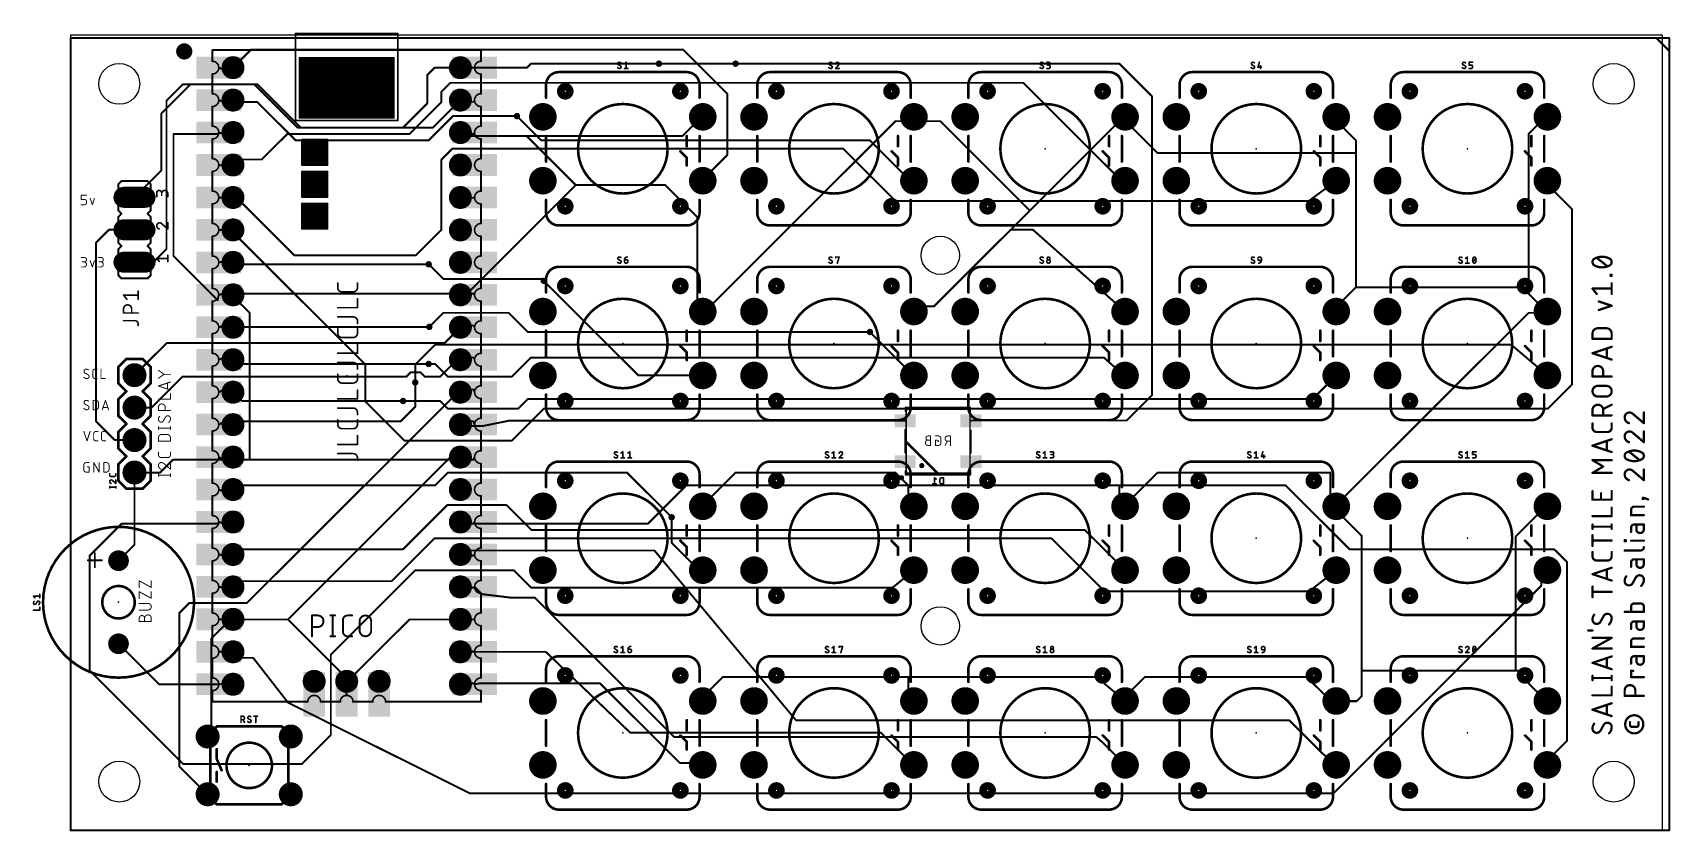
# Model space of a CAD drawing. Extents: x -3 to 125, y 0 to 62.
import ezdxf

# ---------------------------------------------------------------- set-up
doc = ezdxf.new("R2010")
doc.units = 0
for name, color, linetype in [('1', 12, 'CONTINUOUS'), ('16', 132, 'CONTINUOUS'), ('17', 122, 'CONTINUOUS'), ('18', 122, 'CONTINUOUS'), ('20', 31, 'CONTINUOUS'), ('21', 251, 'CONTINUOUS'), ('22', 251, 'CONTINUOUS'), ('23', 53, 'CONTINUOUS'), ('24', 53, 'CONTINUOUS'), ('25', 251, 'CONTINUOUS'), ('26', 251, 'CONTINUOUS'), ('41', 12, 'CONTINUOUS'), ('51', 251, 'CONTINUOUS'), ('52', 251, 'CONTINUOUS')]:
    doc.layers.add(name, color=color, linetype=linetype)

# ---------------------------------------------------------------- blocks, each defined once
blk = doc.blocks.new('RECT')
blk.add_solid([(-0.5, -0.5), (0.5, -0.5), (-0.5, 0.5), (0.5, 0.5)])
blk = doc.blocks.new('ROUNDP')
at = {"const_width": 0.5}
blk.add_lwpolyline([(0, -0.25, 1), (0, 0.25, 1), (0, -0.25)], format="xyb", dxfattribs=at)
blk = doc.blocks.new('LONGP100')
at = {"const_width": 1}
blk.add_lwpolyline([(-0.5, 0), (0.5, 0)], dxfattribs=at)
at = {"const_width": 0.5}
for points in [[(-0.5, 0.25, 1), (-0.5, -0.25)], [(0.5, -0.25, 1), (0.5, 0.25)]]:
    blk.add_lwpolyline(points, format="xyb", dxfattribs=at)
blk = doc.blocks.new('ROUNDV')
at = {"const_width": 0.5}
blk.add_lwpolyline([(0, -0.25, 1), (0, 0.25, 1), (0, -0.25)], format="xyb", dxfattribs=at)

msp = doc.modelspace()

# ---------------------------------------------------------------- linework, layer by layer
at = {"layer": '1'}
for points, const_width in [([(124, 62), (0, 62)], 0.1524), ([(0, 62), (0, 0)], 0.1524), ([(125, 61), (124, 62)], 0.1524), ([(125, 0), (125, 61)], 0.1524), ([(12, 59.5), (11.59, 59.69)], 0.1524), ([(12, 59.5), (12.5, 59.5)], 0.1524), ([(12.5, 59.5), (12.7, 59.69)], 0.1524), ([(27.8912, 59.1088), (28.4724, 59.69)], 0.1524), ([(27.8912, 56.8912), (27.8912, 59.1088)], 0.1524), ([(28.4724, 59.69), (30.48, 59.69)], 0.1524), ([(30.48, 59.69), (31.59, 59.69)], 0.1524), ([(46, 60), (52, 60)], 0.1524), ([(7.1, 56.1), (9.3868, 58.3868)], 0.1524), ([(9.3868, 58.3868), (14.3632, 58.3868)], 0.1524), ([(14.3632, 58.3868), (17.75, 55)], 0.1524), ([(29.7, 58.5), (29, 57.8)], 0.1524), ([(29, 57.8), (29, 57)], 0.1524), ([(74.5, 58.5), (29.7, 58.5)], 0.1524), ([(82, 51), (74.5, 58.5)], 0.1524), ([(12, 57), (11.59, 57.15)], 0.1524), ([(12, 57), (12.5, 57)], 0.1524), ([(12.5, 57), (12.7, 57.15)], 0.1524), ([(26, 55), (27.8912, 56.8912)], 0.1524), ([(29, 57), (26.5, 54.5)], 0.1524), ([(30.5, 57), (30.48, 57.15)], 0.127), ([(30.5, 57), (31.5, 57)], 0.127), ([(31.5, 57), (31.59, 57.15)], 0.127), ([(7.1, 51.64), (7.1, 56.1)], 0.1524), ([(17.75, 55), (26, 55)], 0.1524), ([(36.8, 54), (34.9, 55.9)], 0.1524), ([(82.5, 55.5), (82.45, 55.84)], 0.1524), ([(85, 53), (82.5, 55.5)], 0.1524), ([(99, 55.5), (98.96, 55.84)], 0.1524), ([(99, 55.5), (100.5, 54)], 0.1524), ([(115, 55.5), (114, 54.5)], 0.1524), ([(115, 55.5), (115.47, 55.84)], 0.1524), ([(8.05, 54.5), (11.5, 54.5)], 0.1524), ([(8.05, 44.95), (8.05, 54.5)], 0.1524), ([(11.5, 54.5), (11.59, 54.61)], 0.1524), ([(12, 54.5), (11.59, 54.61)], 0.1524), ([(12, 54.5), (12.5, 54.5)], 0.1524), ([(12.5, 54.5), (12.7, 54.61)], 0.1524), ([(16.95, 54.5), (14.95, 52.5)], 0.1524), ([(26.5, 54.5), (16.95, 54.5)], 0.1524), ([(30.5, 54.5), (30.48, 54.61)], 0.1524), ([(31.5, 54.5), (30.5, 54.5)], 0.1524), ([(31.5, 54.5), (31.59, 54.61)], 0.1524), ([(62.5, 54), (36.8, 54)], 0.1524), ([(65.5, 51), (62.5, 54)], 0.1524), ([(100.5, 54), (100.5, 53)], 0.1524), ([(114, 54.5), (114, 42.5)], 0.1524), ([(13, 52.5), (12.7, 52.07)], 0.1524), ([(14.95, 52.5), (13, 52.5)], 0.1524), ([(29.85, 53.35), (29, 52.5)], 0.1524), ([(29, 52.5), (29, 47)], 0.1524), ([(60.4, 53.35), (29.85, 53.35)], 0.1524), ([(64.5, 49.25), (60.4, 53.35)], 0.1524), ([(100.5, 53), (85, 53)], 0.1524), ([(100.5, 53), (100.5, 42.5)], 0.1524), ([(5, 49.54), (7.1, 51.64)], 0.1524), ([(12, 52), (11.59, 52.07)], 0.1524), ([(12, 52), (12.5, 52)], 0.1524), ([(12.5, 52), (12.7, 52.07)], 0.1524), ([(65.5, 51), (65.94, 50.84)], 0.1524), ([(82, 51), (82.45, 50.84)], 0.1524), ([(96.8088, 49.25), (98.96, 50.84)], 0.1524), ([(115.5, 50.5), (115.47, 50.84)], 0.1524), ([(115.5, 50.5), (117.4, 48.6)], 0.1524), ([(12, 49.5), (11.59, 49.53)], 0.1524), ([(12, 49.5), (12.5, 49.5)], 0.1524), ([(12.5, 49.5), (12.7, 49.53)], 0.1524), ([(13, 49.5), (12.7, 49.53)], 0.1524), ([(17.5, 45), (13, 49.5)], 0.1524), ([(30.5, 49.5), (30.48, 49.53)], 0.1524), ([(31.5, 49.5), (30.5, 49.5)], 0.1524), ([(31.5, 49.5), (31.59, 49.53)], 0.1524), ([(96.8088, 49.25), (64.5, 49.25)], 0.1524), ([(117.4, 48.6), (117.4, 34.9)], 0.1524), ([(3, 47), (2, 46)], 0.1524), ([(5, 47), (3, 47)], 0.1524), ([(12, 47), (11.59, 46.99)], 0.1524), ([(12, 47), (12.5, 47)], 0.1524), ([(12.5, 47), (12.7, 46.99)], 0.1524), ([(13, 46.5), (12.7, 46.99)], 0.1524), ([(23.05, 36.45), (13, 46.5)], 0.1524), ([(29, 47), (27, 45)], 0.1524), ([(2, 46), (2, 32)], 0.1524), ([(11.5, 41.5), (8.05, 44.95)], 0.1524), ([(27, 45), (17.5, 45)], 0.1524), ([(12, 44.5), (11.59, 44.45)], 0.1524), ([(12, 44.5), (12.5, 44.5)], 0.1524), ([(12.5, 44.5), (12.7, 44.45)], 0.1524), ([(29.15, 43.15), (28, 44.3)], 0.1524), ([(36.85, 43.15), (29.15, 43.15)], 0.1524), ([(37, 43), (36.85, 43.15)], 0.1524), ([(100.5, 42.5), (99, 41)], 0.1524), ([(114, 42.5), (100.5, 42.5)], 0.1524), ([(114, 42.5), (114, 42)], 0.1524), ([(11.5, 41.5), (11.59, 41.91)], 0.1524), ([(12, 42), (11.59, 41.91)], 0.1524), ([(12, 42), (12.5, 42)], 0.1524), ([(12.5, 42), (12.7, 41.91)], 0.1524), ([(13, 41.5), (12.7, 41.91)], 0.1524), ([(14, 40.5), (13, 41.5)], 0.1524), ([(30.5, 42), (30.48, 41.91)], 0.1524), ([(31.5, 42), (30.5, 42)], 0.1524), ([(31.5, 42), (31.59, 41.91)], 0.1524), ([(99, 41), (98.96, 40.6)], 0.1524), ([(114, 42), (115, 41)], 0.1524), ([(115, 41), (115.47, 40.6)], 0.1524), ([(14, 29), (14, 40.5)], 0.1524), ([(29.15, 40.5), (28.05, 39.4)], 0.1524), ([(34.25, 40.5), (29.15, 40.5)], 0.1524), ([(35.75, 39), (34.25, 40.5)], 0.1524), ([(12, 39.5), (11.59, 39.37)], 0.1524), ([(12, 39.5), (12.5, 39.5)], 0.1524), ([(12.5, 39.5), (12.7, 39.37)], 0.1524), ([(30.5, 39.5), (30.48, 39.37)], 0.127), ([(30.5, 39.5), (31.5, 39.5)], 0.127), ([(31.5, 39.5), (31.59, 39.37)], 0.127), ([(62.5, 39), (35.75, 39)], 0.1524), ([(28.5, 38), (26.95, 36.45)], 0.1524), ([(112.65, 38), (28.5, 38)], 0.1524), ([(112.65, 38), (115.47, 35.6)], 0.1524), ([(12, 37), (11.59, 36.83)], 0.1524), ([(12, 37), (12.5, 37)], 0.1524), ([(12.5, 37), (12.7, 36.83)], 0.1524), ([(23.05, 33.55), (23.05, 36.45)], 0.1524), ([(26.95, 36.45), (26.95, 35.05)], 0.1524), ([(28.5, 36.5), (28, 36.5)], 0.1524), ([(29.5, 35.5), (28.5, 36.5)], 0.1524), ([(30.5, 37), (30.48, 36.83)], 0.127), ([(30.5, 37), (31.5, 37)], 0.127), ([(31.5, 37), (31.59, 36.83)], 0.127), ([(36, 37), (34.5, 35.5)], 0.1524), ([(80.8, 37), (36, 37)], 0.1524), ([(80.8, 36.9889), (80.8, 37)], 0.1524), ([(82.3625, 35.6), (80.8, 36.9889)], 0.1524), ([(12, 34.5), (11.59, 34.29)], 0.1524), ([(12, 34.5), (12.5, 34.5)], 0.1524), ([(12.5, 34.5), (12.7, 34.29)], 0.1524), ([(34.5, 35.5), (29.5, 35.5)], 0.1524), ([(30.5, 34.5), (30.48, 34.29)], 0.1524), ([(31.5, 34.5), (30.5, 34.5)], 0.1524), ([(31.5, 34.5), (31.59, 34.29)], 0.1524), ([(82.3625, 35.6), (82.45, 35.6)], 0.1524), ([(97.11, 33.75), (98.96, 35.6)], 0.1524), ([(117.4, 34.9), (115.5, 33)], 0.1524), ([(26.1, 30.5), (23.05, 33.55)], 0.1524), ([(28.9, 33.6), (26, 33.6)], 0.1524), ([(29.5, 33), (28.9, 33.6)], 0.1524), ([(35.75, 33.75), (35, 33)], 0.1524), ([(97.11, 33.75), (35.75, 33.75)], 0.1524), ([(2, 32), (3.46, 30.54)], 0.1524), ([(12, 32), (11.59, 31.75)], 0.1524), ([(12, 32), (12.5, 32)], 0.1524), ([(12.5, 32), (12.7, 31.75)], 0.1524), ([(35, 33), (29.5, 33)], 0.1524), ([(30.5, 32), (30.48, 31.75)], 0.1524), ([(30.5, 32), (31.5, 32)], 0.1524), ([(31.5, 32), (31.59, 31.75)], 0.1524), ([(37, 33), (34.5, 30.5)], 0.1524), ([(115.5, 33), (37, 33)], 0.1524), ([(3.46, 30.54), (5, 30.54)], 0.1524), ([(34.5, 30.5), (26.1, 30.5)], 0.1524), ([(7, 28), (8, 29)], 0.1524), ([(8, 29), (13, 29)], 0.1524), ([(12, 29), (11.59, 29.21)], 0.1524), ([(12, 29), (12.5, 29)], 0.1524), ([(12.5, 29), (12.7, 29.21)], 0.1524), ([(13, 29), (12.7, 29.21)], 0.1524), ([(14, 29), (13, 29)], 0.1524), ([(30, 29), (14, 29)], 0.1524), ([(30, 29), (30.48, 29.21)], 0.1524), ([(30.5, 29), (30.48, 29.21)], 0.1524), ([(31.5, 29), (30.5, 29)], 0.1524), ([(31.5, 29), (31.59, 29.21)], 0.1524), ([(5, 28), (7, 28)], 0.1524), ([(13, 27), (12.7, 26.67)], 0.1524), ([(28.5, 27), (13, 27)], 0.1524), ([(29.5, 28), (28.5, 27)], 0.1524), ([(43.5, 28), (29.5, 28)], 0.1524), ([(47, 24.5), (43.5, 28)], 0.1524), ([(52, 28), (49.5, 25.5)], 0.1524), ([(64.5, 28), (52, 28)], 0.1524), ([(65.5, 27), (64.5, 28)], 0.1524), ([(65.5, 25.5), (65.5, 27)], 0.1524), ([(82, 27), (65.5, 27)], 0.1524), ([(82, 25.5), (82, 27)], 0.1524), ([(85, 28), (82.5, 25.5)], 0.1524), ([(98.5, 28), (85, 28)], 0.1524), ([(98.5, 25.5), (98.5, 28)], 0.1524), ([(12, 26.5), (11.59, 26.67)], 0.1524), ([(12, 26.5), (12.5, 26.5)], 0.1524), ([(12.5, 26.5), (12.7, 26.67)], 0.1524), ([(29.45, 25.45), (26, 22)], 0.1524), ([(34.1, 25.45), (29.45, 25.45)], 0.1524), ([(36.05, 23.5), (34.1, 25.45)], 0.1524), ([(49.5, 25.5), (49.43, 25.36)], 0.1524), ([(65.5, 25.5), (65.94, 25.36)], 0.1524), ([(82, 25.5), (82.45, 25.36)], 0.1524), ([(82.5, 25.5), (82.45, 25.36)], 0.1524), ([(98.5, 25.5), (98.96, 25.36)], 0.1524), ([(99, 25), (98.96, 25.36)], 0.1524), ([(100.95, 23.05), (99, 25)], 0.1524), ([(115, 25), (113, 23)], 0.1524), ([(115, 25), (115.47, 25.36)], 0.1524), ([(1.5, 21.5), (4, 24)], 0.1524), ([(4, 24), (11.5, 24)], 0.1524), ([(11.5, 24), (11.59, 24.13)], 0.1524), ([(12, 24), (11.59, 24.13)], 0.1524), ([(12, 24), (12.5, 24)], 0.1524), ([(12.5, 24), (12.7, 24.13)], 0.1524), ([(30.5, 24), (30.48, 24.13)], 0.1524), ([(31.5, 24), (30.5, 24)], 0.1524), ([(31.5, 24), (31.59, 24.13)], 0.1524), ([(79.3, 23.5), (36.05, 23.5)], 0.1524), ([(79.3, 23.51), (79.3, 23.5)], 0.1524), ([(79.3, 23.51), (82.45, 20.36)], 0.1524), ([(100.95, 12.5), (100.95, 23.05)], 0.1524), ([(113, 23), (113, 12.5)], 0.1524), ([(13, 22), (12.7, 21.59)], 0.1524), ([(26, 22), (13, 22)], 0.1524), ([(28.45, 22.85), (25.1, 19.5)], 0.1524), ([(76.7, 22.85), (28.45, 22.85)], 0.1524), ([(80.85, 18.7), (76.7, 22.85)], 0.1524), ([(1.5, 12.5), (1.5, 21.5)], 0.1524), ([(12, 21.5), (11.59, 21.59)], 0.1524), ([(12, 21.5), (12.5, 21.5)], 0.1524), ([(12.5, 21.5), (12.7, 21.59)], 0.1524), ([(30.5, 21.5), (30.48, 21.59)], 0.1524), ([(31.5, 21.5), (30.5, 21.5)], 0.1524), ([(31.5, 21.5), (31.59, 21.59)], 0.1524), ([(13, 19.5), (12.7, 19.05)], 0.1524), ([(25.1, 19.5), (13, 19.5)], 0.1524), ([(26.95, 20.35), (20.35, 13.75)], 0.1524), ([(34.65, 20.35), (26.95, 20.35)], 0.1524), ([(36, 19), (34.65, 20.35)], 0.1524), ([(64.2778, 19), (65.94, 20.36)], 0.1524), ([(96.8389, 18.7), (98.96, 20.36)], 0.1524), ([(12, 19), (11.59, 19.05)], 0.1524), ([(12, 19), (12.5, 19)], 0.1524), ([(12.5, 19), (12.7, 19.05)], 0.1524), ([(30.5, 19), (30.48, 19.05)], 0.1524), ([(31.5, 19), (30.5, 19)], 0.1524), ([(31.5, 19), (31.59, 19.05)], 0.1524), ([(32.1539, 18.4861), (31.59, 19.05)], 0.1524), ([(34.3861, 18.2139), (32.1539, 18.4861)], 0.1524), ([(36.2861, 18.2139), (34.3861, 18.2139)], 0.1524), ([(64.2778, 19), (36, 19)], 0.1524), ([(47.2, 7.3), (36.2861, 18.2139)], 0.1524), ([(96.8389, 18.7), (80.85, 18.7)], 0.1524), ([(12, 16.5), (11.59, 16.51)], 0.1524), ([(12, 16.5), (12.5, 16.5)], 0.1524), ([(12.5, 16.5), (12.7, 16.51)], 0.1524), ([(26.5, 16.5), (22, 12)], 0.1524), ([(30, 16.5), (26.5, 16.5)], 0.1524), ([(30, 16.5), (30.48, 16.51)], 0.1524), ([(30.5, 16.5), (30.48, 16.51)], 0.1524), ([(31.5, 16.5), (30.5, 16.5)], 0.1524), ([(31.5, 16.5), (31.59, 16.51)], 0.1524), ([(6.92, 11.43), (3.75, 14.6)], 0.1524), ([(12, 14), (11.59, 13.97)], 0.1524), ([(12, 14), (12.5, 14)], 0.1524), ([(12.5, 14), (12.7, 13.97)], 0.1524), ([(20.35, 13.75), (20.35, 7.45)], 0.1524), ([(30.5, 14), (30.48, 13.97)], 0.1524), ([(31.5, 14), (30.5, 14)], 0.1524), ([(31.5, 14), (31.59, 13.97)], 0.1524), ([(8.8, 5.2), (1.5, 12.5)], 0.1524), ([(12.5, 11.5), (11.59, 11.43)], 0.127), ([(12.5, 11.5), (12.7, 11.43)], 0.127), ([(21.5, 11.5), (21.59, 11.66)], 0.1524), ([(21.5, 11), (21.5, 11.5)], 0.1524), ([(22, 12), (21.59, 11.66)], 0.1524), ([(30.5, 11.5), (30.48, 11.43)], 0.1524), ([(31.5, 11.5), (30.5, 11.5)], 0.1524), ([(31.5, 11.5), (31.59, 11.43)], 0.1524), ([(32, 11.5), (31.59, 11.43)], 0.1524), ([(41.4, 11.5), (32, 11.5)], 0.1524), ([(47.6375, 5.2625), (41.4, 11.5)], 0.1524), ([(51, 12), (49.5, 10.5)], 0.1524), ([(65.5, 12), (51, 12)], 0.1524), ([(65.5, 10.5), (65.5, 12)], 0.1524), ([(80.2237, 12), (65.5, 12)], 0.1524), ([(80.2237, 12), (82.45, 10.12)], 0.1524), ([(84, 12), (82.5, 10.5)], 0.1524), ([(96.65, 12), (84, 12)], 0.1524), ([(98.55, 10.1), (96.65, 12)], 0.1524), ([(100.95, 12.5), (113, 12.5)], 0.1524), ([(100.95, 12.5), (100.95, 10.5)], 0.1524), ([(113, 12.5), (114, 12.5)], 0.1524), ([(114, 12.5), (114, 11.5)], 0.1524), ([(114, 11.5), (115, 10.5)], 0.1524), ([(11.59, 11.43), (6.92, 11.43)], 0.1524), ([(21.5, 11), (21.59, 10.635)], 0.1524), ([(49.5, 10.5), (49.43, 10.12)], 0.1524), ([(65.5, 10.5), (65.94, 10.12)], 0.1524), ([(82.5, 10.5), (82.45, 10.12)], 0.1524), ([(100.95, 10.5), (100.55, 10.1)], 0.1524), ([(115, 10.5), (115.47, 10.12)], 0.1524), ([(100.55, 10.1), (98.55, 10.1)], 0.1524), ([(98.96, 10.12), (100.53, 10.12)], 0.1524), ([(100.53, 10.12), (100.55, 10.1)], 0.1524), ([(20.35, 7.45), (18.1, 5.2)], 0.1524), ([(80.2, 7.3), (47.2, 7.3)], 0.1524), ([(80.65, 6.92), (80.2, 7.3)], 0.1524), ([(80.65, 6.92), (82.45, 5.12)], 0.1524), ([(18.1, 5.2), (8.8, 5.2)], 0.1524), ([(47.6354, 5.27), (47.6375, 5.2625)], 0.1524), ([(49.28, 5.27), (47.6354, 5.27)], 0.1524), ([(49.28, 5.27), (49.43, 5.12)], 0.1524), ([(0, 0), (125, 0)], 0.1524)]:
    msp.add_lwpolyline(points, dxfattribs=dict(at, const_width=const_width))
for points, const_width in [([(0, 62.0381, 1), (0, 61.9619)], 0.0762), ([(0.0381, 62, 1), (-0.0381, 62)], 0.0762), ([(124.0269, 62.0269, 1), (123.9731, 61.9731)], 0.0762), ([(124, 61.9619, 1), (124, 62.0381)], 0.0762), ([(125.0381, 61, 1), (124.9619, 61)], 0.0762), ([(124.9731, 60.9731, 1), (125.0269, 61.0269)], 0.0762), ([(11.606, 59.7246, 1), (11.574, 59.6554)], 0.0762), ([(12, 59.5381, 1), (12, 59.4619)], 0.0762), ([(11.984, 59.4654, 1), (12.016, 59.5346)], 0.0762), ([(12.4738, 59.5276, 1), (12.5262, 59.4724)], 0.0762), ([(12.5, 59.4619, 1), (12.5, 59.5381)], 0.0762), ([(12.7262, 59.6624, 1), (12.6738, 59.7176)], 0.0762), ([(27.9293, 59.1088, 1), (27.8531, 59.1088)], 0.0762), ([(27.8643, 59.1357, 1), (27.9182, 59.0818)], 0.0762), ([(28.4724, 59.7281, 1), (28.4724, 59.6519)], 0.0762), ([(28.4994, 59.6631, 1), (28.4455, 59.7169)], 0.0762), ([(30.48, 59.7281, 1), (30.48, 59.6519)], 0.0762), ([(30.48, 59.6519, 1), (30.48, 59.7281)], 0.0762), ([(31.59, 59.6519, 1), (31.59, 59.7281)], 0.0762), ([(46, 60.0381, 1), (46, 59.9619)], 0.0762), ([(52, 59.9619, 1), (52, 60.0381)], 0.0762), ([(9.3868, 58.4249, 1), (9.3868, 58.3487)], 0.0762), ([(9.4137, 58.3599, 1), (9.3599, 58.4137)], 0.0762), ([(14.3901, 58.4137, 1), (14.3363, 58.3599)], 0.0762), ([(14.3632, 58.3487, 1), (14.3632, 58.4249)], 0.0762), ([(29.0381, 57.8, 1), (28.9619, 57.8)], 0.0762), ([(28.9731, 57.8269, 1), (29.0269, 57.7731)], 0.0762), ([(29.7, 58.5381, 1), (29.7, 58.4619)], 0.0762), ([(29.7269, 58.4731, 1), (29.6731, 58.5269)], 0.0762), ([(74.5269, 58.5269, 1), (74.4731, 58.4731)], 0.0762), ([(74.5, 58.4619, 1), (74.5, 58.5381)], 0.0762), ([(11.6031, 57.1858, 1), (11.5769, 57.1142)], 0.0762), ([(12, 57.0381, 1), (12, 56.9619)], 0.0762), ([(11.9869, 56.9642, 1), (12.0131, 57.0358)], 0.0762), ([(12.4771, 57.0305, 1), (12.5229, 56.9695)], 0.0762), ([(12.5, 56.9619, 1), (12.5, 57.0381)], 0.0762), ([(12.7229, 57.1195, 1), (12.6771, 57.1805)], 0.0762), ([(27.8531, 56.8912, 1), (27.9293, 56.8912)], 0.0762), ([(27.9182, 56.8643, 1), (27.8643, 56.9182)], 0.0762), ([(28.9619, 57, 1), (29.0381, 57)], 0.0762), ([(29.0269, 56.9731, 1), (28.9731, 57.0269)], 0.0762), ([(30.5115, 57.1542, 1), (30.4485, 57.1458)], 0.0635), ([(30.5, 57.0318, 1), (30.5, 56.9682)], 0.0635), ([(30.4685, 56.9958, 1), (30.5315, 57.0042)], 0.0635), ([(31.4728, 57.0163, 1), (31.5272, 56.9837)], 0.0635), ([(31.5, 56.9682, 1), (31.5, 57.0318)], 0.0635), ([(31.6172, 57.1337, 1), (31.5628, 57.1663)], 0.0635), ([(7.1381, 56.1, 1), (7.0619, 56.1)], 0.0762), ([(7.0731, 56.1269, 1), (7.1269, 56.0731)], 0.0762), ([(17.75, 55.0381, 1), (17.75, 54.9619)], 0.0762), ([(17.7231, 54.9731, 1), (17.7769, 55.0269)], 0.0762), ([(25.9731, 55.0269, 1), (26.0269, 54.9731)], 0.0762), ([(26, 54.9619, 1), (26, 55.0381)], 0.0762), ([(34.9269, 55.9269, 1), (34.8731, 55.8731)], 0.0762), ([(82.4877, 55.8455, 1), (82.4123, 55.8345)], 0.0762), ([(82.5269, 55.5269, 1), (82.4731, 55.4731)], 0.0762), ([(82.4623, 55.4945, 1), (82.5377, 55.5055)], 0.0762), ([(98.9978, 55.8445, 1), (98.9222, 55.8355)], 0.0762), ([(99.0269, 55.5269, 1), (98.9731, 55.4731)], 0.0762), ([(98.9622, 55.4955, 1), (99.0378, 55.5045)], 0.0762), ([(114.9777, 55.5309, 1), (115.0223, 55.4691)], 0.0762), ([(115.0269, 55.4731, 1), (114.9731, 55.5269)], 0.0762), ([(115.4923, 55.8091, 1), (115.4477, 55.8709)], 0.0762), ([(8.05, 54.5381, 1), (8.05, 54.4619)], 0.0762), ([(8.0881, 54.5, 1), (8.0119, 54.5)], 0.0762), ([(11.4705, 54.5241, 1), (11.5295, 54.4759)], 0.0762), ([(11.5, 54.4619, 1), (11.5, 54.5381)], 0.0762), ([(11.5999, 54.6468, 1), (11.5801, 54.5732)], 0.0762), ([(11.6195, 54.5859, 1), (11.5605, 54.6341)], 0.0762), ([(12, 54.5381, 1), (12, 54.4619)], 0.0762), ([(11.9901, 54.4632, 1), (12.0099, 54.5368)], 0.0762), ([(12.4816, 54.5334, 1), (12.5184, 54.4666)], 0.0762), ([(12.5, 54.4619, 1), (12.5, 54.5381)], 0.0762), ([(12.7184, 54.5766, 1), (12.6816, 54.6434)], 0.0762), ([(16.95, 54.5381, 1), (16.95, 54.4619)], 0.0762), ([(16.9769, 54.4731, 1), (16.9231, 54.5269)], 0.0762), ([(26.4731, 54.5269, 1), (26.5269, 54.4731)], 0.0762), ([(26.5, 54.4619, 1), (26.5, 54.5381)], 0.0762), ([(30.5175, 54.6168, 1), (30.4425, 54.6032)], 0.0762), ([(30.5, 54.5381, 1), (30.5, 54.4619)], 0.0762), ([(30.4625, 54.4932, 1), (30.5375, 54.5068)], 0.0762), ([(31.4705, 54.5241, 1), (31.5295, 54.4759)], 0.0762), ([(31.5, 54.4619, 1), (31.5, 54.5381)], 0.0762), ([(31.6195, 54.5859, 1), (31.5605, 54.6341)], 0.0762), ([(36.8, 54.0381, 1), (36.8, 53.9619)], 0.0762), ([(36.7731, 53.9731, 1), (36.8269, 54.0269)], 0.0762), ([(62.5269, 54.0269, 1), (62.4731, 53.9731)], 0.0762), ([(62.5, 53.9619, 1), (62.5, 54.0381)], 0.0762), ([(100.5381, 54, 1), (100.4619, 54)], 0.0762), ([(100.4731, 53.9731, 1), (100.5269, 54.0269)], 0.0762), ([(114.0381, 54.5, 1), (113.9619, 54.5)], 0.0762), ([(113.9731, 54.5269, 1), (114.0269, 54.4731)], 0.0762), ([(13, 52.5381, 1), (13, 52.4619)], 0.0762), ([(13.0312, 52.4782, 1), (12.9688, 52.5218)], 0.0762), ([(14.9231, 52.5269, 1), (14.9769, 52.4731)], 0.0762), ([(14.95, 52.4619, 1), (14.95, 52.5381)], 0.0762), ([(29.0381, 52.5, 1), (28.9619, 52.5)], 0.0762), ([(28.9731, 52.5269, 1), (29.0269, 52.4731)], 0.0762), ([(29.85, 53.3881, 1), (29.85, 53.3119)], 0.0762), ([(29.8769, 53.3231, 1), (29.8231, 53.3769)], 0.0762), ([(60.4269, 53.3769, 1), (60.3731, 53.3231)], 0.0762), ([(60.4, 53.3119, 1), (60.4, 53.3881)], 0.0762), ([(85, 53.0381, 1), (85, 52.9619)], 0.0762), ([(84.9731, 52.9731, 1), (85.0269, 53.0269)], 0.0762), ([(100.5381, 53, 1), (100.4619, 53)], 0.0762), ([(100.4619, 53, 1), (100.5381, 53)], 0.0762), ([(100.5, 52.9619, 1), (100.5, 53.0381)], 0.0762), ([(7.0619, 51.64, 1), (7.1381, 51.64)], 0.0762), ([(7.1269, 51.6131, 1), (7.0731, 51.6669)], 0.0762), ([(11.5964, 52.1076, 1), (11.5836, 52.0324)], 0.0762), ([(12, 52.0381, 1), (12, 51.9619)], 0.0762), ([(11.9936, 51.9624, 1), (12.0064, 52.0376)], 0.0762), ([(12.4874, 52.036, 1), (12.5126, 51.964)], 0.0762), ([(12.5, 51.9619, 1), (12.5, 52.0381)], 0.0762), ([(12.6688, 52.0918, 1), (12.7312, 52.0482)], 0.0762), ([(12.7126, 52.034, 1), (12.6874, 52.106)], 0.0762), ([(65.513, 51.0358, 1), (65.487, 50.9642)], 0.0762), ([(65.4731, 50.9731, 1), (65.5269, 51.0269)], 0.0762), ([(65.927, 50.8042, 1), (65.953, 50.8758)], 0.0762), ([(82.0128, 51.0359, 1), (81.9872, 50.9641)], 0.0762), ([(81.9731, 50.9731, 1), (82.0269, 51.0269)], 0.0762), ([(82.4372, 50.8041, 1), (82.4628, 50.8759)], 0.0762), ([(98.9826, 50.8094, 1), (98.9374, 50.8706)], 0.0762), ([(115.508, 50.8433, 1), (115.432, 50.8367)], 0.0762), ([(115.5269, 50.5269, 1), (115.4731, 50.4731)], 0.0762), ([(115.462, 50.4967, 1), (115.538, 50.5033)], 0.0762), ([(4.9731, 49.5669, 1), (5.0269, 49.5131)], 0.0762), ([(11.5928, 49.568, 1), (11.5872, 49.492)], 0.0762), ([(12, 49.5381, 1), (12, 49.4619)], 0.0762), ([(11.9972, 49.462, 1), (12.0028, 49.538)], 0.0762), ([(12.4943, 49.5377, 1), (12.5057, 49.4623)], 0.0762), ([(12.5, 49.4619, 1), (12.5, 49.5381)], 0.0762), ([(12.7038, 49.5679, 1), (12.6962, 49.4921)], 0.0762), ([(12.7057, 49.4923, 1), (12.6943, 49.5677)], 0.0762), ([(13.0269, 49.5269, 1), (12.9731, 49.4731)], 0.0762), ([(12.9962, 49.4621, 1), (13.0038, 49.5379)], 0.0762), ([(30.5117, 49.5511, 1), (30.4483, 49.5089)], 0.0762), ([(30.5, 49.5381, 1), (30.5, 49.4619)], 0.0762), ([(30.4683, 49.4789, 1), (30.5317, 49.5211)], 0.0762), ([(31.488, 49.5361, 1), (31.512, 49.4639)], 0.0762), ([(31.5, 49.4619, 1), (31.5, 49.5381)], 0.0762), ([(31.602, 49.4939, 1), (31.578, 49.5661)], 0.0762), ([(64.5, 49.2881, 1), (64.5, 49.2119)], 0.0762), ([(64.4731, 49.2231, 1), (64.5269, 49.2769)], 0.0762), ([(96.7862, 49.2806, 1), (96.8315, 49.2194)], 0.0762), ([(96.8088, 49.2119, 1), (96.8088, 49.2881)], 0.0762), ([(117.4381, 48.6, 1), (117.3619, 48.6)], 0.0762), ([(117.3731, 48.5731, 1), (117.4269, 48.6269)], 0.0762), ([(3, 47.0381, 1), (3, 46.9619)], 0.0762), ([(3.0269, 46.9731, 1), (2.9731, 47.0269)], 0.0762), ([(5, 46.9619, 1), (5, 47.0381)], 0.0762), ([(11.5891, 47.0281, 1), (11.5909, 46.9519)], 0.0762), ([(12, 47.0381, 1), (12, 46.9619)], 0.0762), ([(12.0009, 46.9619, 1), (11.9991, 47.0381)], 0.0762), ([(12.5019, 47.0381, 1), (12.4981, 46.9619)], 0.0762), ([(12.5, 46.9619, 1), (12.5, 47.0381)], 0.0762), ([(12.7325, 47.0099, 1), (12.6675, 46.9701)], 0.0762), ([(12.6981, 46.9519, 1), (12.7019, 47.0281)], 0.0762), ([(13.0269, 46.5269, 1), (12.9731, 46.4731)], 0.0762), ([(12.9675, 46.4801, 1), (13.0325, 46.5199)], 0.0762), ([(28.9619, 47, 1), (29.0381, 47)], 0.0762), ([(29.0269, 46.9731, 1), (28.9731, 47.0269)], 0.0762), ([(2.0381, 46, 1), (1.9619, 46)], 0.0762), ([(1.9731, 46.0269, 1), (2.0269, 45.9731)], 0.0762), ([(8.0119, 44.95, 1), (8.0881, 44.95)], 0.0762), ([(8.0769, 44.9769, 1), (8.0231, 44.9231)], 0.0762), ([(17.5, 45.0381, 1), (17.5, 44.9619)], 0.0762), ([(17.4731, 44.9731, 1), (17.5269, 45.0269)], 0.0762), ([(26.9731, 45.0269, 1), (27.0269, 44.9731)], 0.0762), ([(27, 44.9619, 1), (27, 45.0381)], 0.0762), ([(11.5854, 44.4878, 1), (11.5946, 44.4122)], 0.0762), ([(12, 44.5381, 1), (12, 44.4619)], 0.0762), ([(12.0046, 44.4622, 1), (11.9954, 44.5378)], 0.0762), ([(12.5092, 44.537, 1), (12.4908, 44.463)], 0.0762), ([(12.5, 44.4619, 1), (12.5, 44.5381)], 0.0762), ([(12.6908, 44.413, 1), (12.7092, 44.487)], 0.0762), ([(28.0269, 44.3269, 1), (27.9731, 44.2731)], 0.0762), ([(29.15, 43.1881, 1), (29.15, 43.1119)], 0.0762), ([(29.1231, 43.1231, 1), (29.1769, 43.1769)], 0.0762), ([(36.8769, 43.1769, 1), (36.8231, 43.1231)], 0.0762), ([(36.85, 43.1119, 1), (36.85, 43.1881)], 0.0762), ([(36.9731, 42.9731, 1), (37.0269, 43.0269)], 0.0762), ([(100.5, 42.5381, 1), (100.5, 42.4619)], 0.0762), ([(100.4619, 42.5, 1), (100.5381, 42.5)], 0.0762), ([(100.5269, 42.4731, 1), (100.4731, 42.5269)], 0.0762), ([(114.0381, 42.5, 1), (113.9619, 42.5)], 0.0762), ([(113.9619, 42.5, 1), (114.0381, 42.5)], 0.0762), ([(114, 42.4619, 1), (114, 42.5381)], 0.0762), ([(11.4628, 41.5082, 1), (11.5372, 41.4918)], 0.0762), ([(11.4731, 41.4731, 1), (11.5269, 41.5269)], 0.0762), ([(11.5818, 41.9472, 1), (11.5982, 41.8728)], 0.0762), ([(11.6272, 41.9018, 1), (11.5528, 41.9182)], 0.0762), ([(12, 42.0381, 1), (12, 41.9619)], 0.0762), ([(12.0082, 41.9628, 1), (11.9918, 42.0372)], 0.0762), ([(12.5156, 42.0347, 1), (12.4844, 41.9653)], 0.0762), ([(12.5, 41.9619, 1), (12.5, 42.0381)], 0.0762), ([(12.7307, 41.9325, 1), (12.6693, 41.8875)], 0.0762), ([(12.6844, 41.8753, 1), (12.7156, 41.9447)], 0.0762), ([(13.0269, 41.5269, 1), (12.9731, 41.4731)], 0.0762), ([(12.9693, 41.4775, 1), (13.0307, 41.5225)], 0.0762), ([(30.4428, 41.9183, 1), (30.5172, 41.9017)], 0.0762), ([(30.5, 42.0381, 1), (30.5, 41.9619)], 0.0762), ([(30.5372, 41.9917, 1), (30.4628, 42.0083)], 0.0762), ([(31.5269, 42.0269, 1), (31.4731, 41.9731)], 0.0762), ([(31.5, 41.9619, 1), (31.5, 42.0381)], 0.0762), ([(31.5631, 41.8831, 1), (31.6169, 41.9369)], 0.0762), ([(98.9731, 41.0269, 1), (99.0269, 40.9731)], 0.0762), ([(99.0379, 40.9962, 1), (98.9621, 41.0038)], 0.0762), ([(113.9619, 42, 1), (114.0381, 42)], 0.0762), ([(114.0269, 42.0269, 1), (113.9731, 41.9731)], 0.0762), ([(115.0247, 41.029, 1), (114.9753, 40.971)], 0.0762), ([(114.9731, 40.9731, 1), (115.0269, 41.0269)], 0.0762), ([(14.0381, 40.5, 1), (13.9619, 40.5)], 0.0762), ([(13.9731, 40.4731, 1), (14.0269, 40.5269)], 0.0762), ([(29.15, 40.5381, 1), (29.15, 40.4619)], 0.0762), ([(29.1769, 40.4731, 1), (29.1231, 40.5269)], 0.0762), ([(34.2769, 40.5269, 1), (34.2231, 40.4731)], 0.0762), ([(34.25, 40.4619, 1), (34.25, 40.5381)], 0.0762), ([(98.9221, 40.6038, 1), (98.9979, 40.5962)], 0.0762), ([(115.4453, 40.571, 1), (115.4947, 40.629)], 0.0762), ([(11.5785, 39.4063, 1), (11.6015, 39.3337)], 0.0762), ([(12, 39.5381, 1), (12, 39.4619)], 0.0762), ([(12.0115, 39.4637, 1), (11.9885, 39.5363)], 0.0762), ([(12.5208, 39.5319, 1), (12.4792, 39.4681)], 0.0762), ([(12.5, 39.4619, 1), (12.5, 39.5381)], 0.0762), ([(12.6792, 39.3381, 1), (12.7208, 39.4019)], 0.0762), ([(28.0231, 39.4269, 1), (28.0769, 39.3731)], 0.0762), ([(30.4486, 39.3748, 1), (30.5114, 39.3652)], 0.0635), ([(30.5, 39.5318, 1), (30.5, 39.4682)], 0.0635), ([(30.5314, 39.4952, 1), (30.4686, 39.5048)], 0.0635), ([(31.5261, 39.5181, 1), (31.4739, 39.4819)], 0.0635), ([(31.5, 39.4682, 1), (31.5, 39.5318)], 0.0635), ([(31.5639, 39.3519, 1), (31.6161, 39.3881)], 0.0635), ([(35.75, 39.0381, 1), (35.75, 38.9619)], 0.0762), ([(35.7231, 38.9731, 1), (35.7769, 39.0269)], 0.0762), ([(62.5, 38.9619, 1), (62.5, 39.0381)], 0.0762), ([(28.5, 38.0381, 1), (28.5, 37.9619)], 0.0762), ([(28.5269, 37.9731, 1), (28.4731, 38.0269)], 0.0762), ([(112.6747, 38.029, 1), (112.6253, 37.971)], 0.0762), ([(112.65, 37.9619, 1), (112.65, 38.0381)], 0.0762), ([(11.5754, 36.8652, 1), (11.6046, 36.7948)], 0.0762), ([(12, 37.0381, 1), (12, 36.9619)], 0.0762), ([(12.0146, 36.9648, 1), (11.9854, 37.0352)], 0.0762), ([(12.5247, 37.029, 1), (12.4753, 36.971)], 0.0762), ([(12.5, 36.9619, 1), (12.5, 37.0381)], 0.0762), ([(12.6753, 36.801, 1), (12.7247, 36.859)], 0.0762), ([(23.0881, 36.45, 1), (23.0119, 36.45)], 0.0762), ([(23.0231, 36.4231, 1), (23.0769, 36.4769)], 0.0762), ([(26.9881, 36.45, 1), (26.9119, 36.45)], 0.0762), ([(26.9231, 36.4769, 1), (26.9769, 36.4231)], 0.0762), ([(28, 36.5381, 1), (28, 36.4619)], 0.0762), ([(28.5269, 36.5269, 1), (28.4731, 36.4731)], 0.0762), ([(28.5, 36.4619, 1), (28.5, 36.5381)], 0.0762), ([(30.4485, 36.8337, 1), (30.5115, 36.8263)], 0.0635), ([(30.5, 37.0318, 1), (30.5, 36.9682)], 0.0635), ([(30.5315, 36.9963, 1), (30.4685, 37.0037)], 0.0635), ([(31.5281, 37.0149, 1), (31.4719, 36.9851)], 0.0635), ([(31.5, 36.9682, 1), (31.5, 37.0318)], 0.0635), ([(31.5619, 36.8151, 1), (31.6181, 36.8449)], 0.0635), ([(36, 37.0381, 1), (36, 36.9619)], 0.0762), ([(36.0269, 36.9731, 1), (35.9731, 37.0269)], 0.0762), ([(80.8381, 37, 1), (80.7619, 37)], 0.0762), ([(80.8253, 37.0174, 1), (80.7747, 36.9604)], 0.0762), ([(80.7619, 36.9889, 1), (80.8381, 36.9889)], 0.0762), ([(80.8, 36.9619, 1), (80.8, 37.0381)], 0.0762), ([(12, 34.5381, 1), (12, 34.4619)], 0.0762), ([(12.0174, 34.4661, 1), (11.9826, 34.5339)], 0.0762), ([(12.5276, 34.5263, 1), (12.4724, 34.4737)], 0.0762), ([(12.5, 34.4619, 1), (12.5, 34.5381)], 0.0762), ([(26.9119, 35.05, 1), (26.9881, 35.05)], 0.0762), ([(29.5, 35.5381, 1), (29.5, 35.4619)], 0.0762), ([(29.4731, 35.4731, 1), (29.5269, 35.5269)], 0.0762), ([(30.5, 34.5381, 1), (30.5, 34.4619)], 0.0762), ([(30.5379, 34.4964, 1), (30.4621, 34.5036)], 0.0762), ([(31.535, 34.515, 1), (31.465, 34.485)], 0.0762), ([(31.5, 34.4619, 1), (31.5, 34.5381)], 0.0762), ([(34.4731, 35.5269, 1), (34.5269, 35.4731)], 0.0762), ([(34.5, 35.4619, 1), (34.5, 35.5381)], 0.0762), ([(82.3625, 35.6381, 1), (82.3625, 35.5619)], 0.0762), ([(82.3372, 35.5715, 1), (82.3878, 35.6285)], 0.0762), ([(82.45, 35.5619, 1), (82.45, 35.6381)], 0.0762), ([(98.9869, 35.5731, 1), (98.9331, 35.6269)], 0.0762), ([(115.4453, 35.571, 1), (115.4947, 35.629)], 0.0762), ([(117.3619, 34.9, 1), (117.4381, 34.9)], 0.0762), ([(117.4269, 34.8731, 1), (117.3731, 34.9269)], 0.0762), ([(11.5726, 34.3239, 1), (11.6074, 34.2561)], 0.0762), ([(12.6724, 34.2637, 1), (12.7276, 34.3163)], 0.0762), ([(23.0119, 33.55, 1), (23.0881, 33.55)], 0.0762), ([(23.0769, 33.5769, 1), (23.0231, 33.5231)], 0.0762), ([(26, 33.6381, 1), (26, 33.5619)], 0.0762), ([(28.9269, 33.6269, 1), (28.8731, 33.5731)], 0.0762), ([(28.9, 33.5619, 1), (28.9, 33.6381)], 0.0762), ([(30.4421, 34.2936, 1), (30.5179, 34.2864)], 0.0762), ([(31.555, 34.275, 1), (31.625, 34.305)], 0.0762), ([(35.75, 33.7881, 1), (35.75, 33.7119)], 0.0762), ([(35.7769, 33.7231, 1), (35.7231, 33.7769)], 0.0762), ([(97.0831, 33.7769, 1), (97.1369, 33.7231)], 0.0762), ([(97.11, 33.7119, 1), (97.11, 33.7881)], 0.0762), ([(1.9619, 32, 1), (2.0381, 32)], 0.0762), ([(2.0269, 32.0269, 1), (1.9731, 31.9731)], 0.0762), ([(12, 32.0381, 1), (12, 31.9619)], 0.0762), ([(12.0198, 31.9675, 1), (11.9802, 32.0325)], 0.0762), ([(12.5298, 32.0238, 1), (12.4702, 31.9762)], 0.0762), ([(12.5, 31.9619, 1), (12.5, 32.0381)], 0.0762), ([(29.5, 33.0381, 1), (29.5, 32.9619)], 0.0762), ([(29.4731, 32.9731, 1), (29.5269, 33.0269)], 0.0762), ([(30.5, 32.0381, 1), (30.5, 31.9619)], 0.0762), ([(30.538, 31.997, 1), (30.462, 32.003)], 0.0762), ([(31.5358, 32.0129, 1), (31.4642, 31.9871)], 0.0762), ([(31.5, 31.9619, 1), (31.5, 32.0381)], 0.0762), ([(34.9731, 33.0269, 1), (35.0269, 32.9731)], 0.0762), ([(35, 32.9619, 1), (35, 33.0381)], 0.0762), ([(37, 33.0381, 1), (37, 32.9619)], 0.0762), ([(37.0269, 32.9731, 1), (36.9731, 33.0269)], 0.0762), ([(115.4731, 33.0269, 1), (115.5269, 32.9731)], 0.0762), ([(115.5, 32.9619, 1), (115.5, 33.0381)], 0.0762), ([(11.5702, 31.7825, 1), (11.6098, 31.7175)], 0.0762), ([(12.6702, 31.7262, 1), (12.7298, 31.7738)], 0.0762), ([(30.442, 31.753, 1), (30.518, 31.747)], 0.0762), ([(31.5542, 31.7371, 1), (31.6258, 31.7629)], 0.0762), ([(3.46, 30.5781, 1), (3.46, 30.5019)], 0.0762), ([(3.4331, 30.5131, 1), (3.4869, 30.5669)], 0.0762), ([(5, 30.5019, 1), (5, 30.5781)], 0.0762), ([(26.1, 30.5381, 1), (26.1, 30.4619)], 0.0762), ([(26.0731, 30.4731, 1), (26.1269, 30.5269)], 0.0762), ([(34.4731, 30.5269, 1), (34.5269, 30.4731)], 0.0762), ([(34.5, 30.4619, 1), (34.5, 30.5381)], 0.0762), ([(8, 29.0381, 1), (8, 28.9619)], 0.0762), ([(8.0269, 28.9731, 1), (7.9731, 29.0269)], 0.0762), ([(11.6074, 29.2439, 1), (11.5726, 29.1761)], 0.0762), ([(12, 29.0381, 1), (12, 28.9619)], 0.0762), ([(11.9826, 28.9661, 1), (12.0174, 29.0339)], 0.0762), ([(12.4724, 29.0263, 1), (12.5276, 28.9737)], 0.0762), ([(12.5, 28.9619, 1), (12.5, 29.0381)], 0.0762), ([(12.7218, 29.2412, 1), (12.6782, 29.1788)], 0.0762), ([(12.7276, 29.1837, 1), (12.6724, 29.2363)], 0.0762), ([(13, 29.0381, 1), (13, 28.9619)], 0.0762), ([(12.9782, 28.9688, 1), (13.0218, 29.0312)], 0.0762), ([(13, 28.9619, 1), (13, 29.0381)], 0.0762), ([(14, 29.0381, 1), (14, 28.9619)], 0.0762), ([(13.9619, 29, 1), (14.0381, 29)], 0.0762), ([(14, 28.9619, 1), (14, 29.0381)], 0.0762), ([(29.9847, 29.0349, 1), (30.0153, 28.9651)], 0.0762), ([(30, 28.9619, 1), (30, 29.0381)], 0.0762), ([(30.5179, 29.2136, 1), (30.4421, 29.2064)], 0.0762), ([(30.5, 29.0381, 1), (30.5, 28.9619)], 0.0762), ([(30.4621, 28.9964, 1), (30.5379, 29.0036)], 0.0762), ([(30.4953, 29.1751, 1), (30.4647, 29.2449)], 0.0762), ([(31.465, 29.015, 1), (31.535, 28.985)], 0.0762), ([(31.5, 28.9619, 1), (31.5, 29.0381)], 0.0762), ([(31.625, 29.195, 1), (31.555, 29.225)], 0.0762), ([(5, 28.0381, 1), (5, 27.9619)], 0.0762), ([(6.9731, 28.0269, 1), (7.0269, 27.9731)], 0.0762), ([(7, 27.9619, 1), (7, 28.0381)], 0.0762), ([(13, 27.0381, 1), (13, 26.9619)], 0.0762), ([(13.0282, 26.9744, 1), (12.9718, 27.0256)], 0.0762), ([(28.4731, 27.0269, 1), (28.5269, 26.9731)], 0.0762), ([(28.5, 26.9619, 1), (28.5, 27.0381)], 0.0762), ([(29.5, 28.0381, 1), (29.5, 27.9619)], 0.0762), ([(29.5269, 27.9731, 1), (29.4731, 28.0269)], 0.0762), ([(43.5269, 28.0269, 1), (43.4731, 27.9731)], 0.0762), ([(43.5, 27.9619, 1), (43.5, 28.0381)], 0.0762), ([(52, 28.0381, 1), (52, 27.9619)], 0.0762), ([(52.0269, 27.9731, 1), (51.9731, 28.0269)], 0.0762), ([(64.5269, 28.0269, 1), (64.4731, 27.9731)], 0.0762), ([(64.5, 27.9619, 1), (64.5, 28.0381)], 0.0762), ([(65.5381, 27, 1), (65.4619, 27)], 0.0762), ([(65.5, 27.0381, 1), (65.5, 26.9619)], 0.0762), ([(65.4731, 26.9731, 1), (65.5269, 27.0269)], 0.0762), ([(82.0381, 27, 1), (81.9619, 27)], 0.0762), ([(82, 26.9619, 1), (82, 27.0381)], 0.0762), ([(85, 28.0381, 1), (85, 27.9619)], 0.0762), ([(85.0269, 27.9731, 1), (84.9731, 28.0269)], 0.0762), ([(98.5381, 28, 1), (98.4619, 28)], 0.0762), ([(98.5, 27.9619, 1), (98.5, 28.0381)], 0.0762), ([(11.6046, 26.7052, 1), (11.5754, 26.6348)], 0.0762), ([(12, 26.5381, 1), (12, 26.4619)], 0.0762), ([(11.9854, 26.4648, 1), (12.0146, 26.5352)], 0.0762), ([(12.4753, 26.529, 1), (12.5247, 26.471)], 0.0762), ([(12.5, 26.4619, 1), (12.5, 26.5381)], 0.0762), ([(12.6718, 26.6956, 1), (12.7282, 26.6444)], 0.0762), ([(12.7247, 26.641, 1), (12.6753, 26.699)], 0.0762), ([(29.45, 25.4881, 1), (29.45, 25.4119)], 0.0762), ([(29.4769, 25.4231, 1), (29.4231, 25.4769)], 0.0762), ([(34.1269, 25.4769, 1), (34.0731, 25.4231)], 0.0762), ([(34.1, 25.4119, 1), (34.1, 25.4881)], 0.0762), ([(46.9731, 24.4731, 1), (47.0269, 24.5269)], 0.0762), ([(49.3959, 25.377, 1), (49.4641, 25.343)], 0.0762), ([(49.4731, 25.5269, 1), (49.5269, 25.4731)], 0.0762), ([(49.5341, 25.483, 1), (49.4659, 25.517)], 0.0762), ([(65.5116, 25.5363, 1), (65.4884, 25.4637)], 0.0762), ([(65.4619, 25.5, 1), (65.5381, 25.5)], 0.0762), ([(65.9284, 25.3237, 1), (65.9516, 25.3963)], 0.0762), ([(82.0113, 25.5364, 1), (81.9887, 25.4636)], 0.0762), ([(81.9619, 25.5, 1), (82.0381, 25.5)], 0.0762), ([(82.4141, 25.3728, 1), (82.4859, 25.3472)], 0.0762), ([(82.4387, 25.3236, 1), (82.4613, 25.3964)], 0.0762), ([(82.4731, 25.5269, 1), (82.5269, 25.4731)], 0.0762), ([(82.5359, 25.4872, 1), (82.4641, 25.5128)], 0.0762), ([(98.5111, 25.5364, 1), (98.4889, 25.4636)], 0.0762), ([(98.4619, 25.5, 1), (98.5381, 25.5)], 0.0762), ([(98.9979, 25.3642, 1), (98.9221, 25.3558)], 0.0762), ([(98.9489, 25.3236, 1), (98.9711, 25.3964)], 0.0762), ([(99.0269, 25.0269, 1), (98.9731, 24.9731)], 0.0762), ([(98.9621, 24.9958, 1), (99.0379, 25.0042)], 0.0762), ([(114.9768, 25.0302, 1), (115.0232, 24.9698)], 0.0762), ([(115.0269, 24.9731, 1), (114.9731, 25.0269)], 0.0762), ([(115.4932, 25.3298, 1), (115.4468, 25.3902)], 0.0762), ([(4, 24.0381, 1), (4, 23.9619)], 0.0762), ([(4.0269, 23.9731, 1), (3.9731, 24.0269)], 0.0762), ([(11.4687, 24.0217, 1), (11.5313, 23.9783)], 0.0762), ([(11.5, 23.9619, 1), (11.5, 24.0381)], 0.0762), ([(11.6015, 24.1663, 1), (11.5785, 24.0937)], 0.0762), ([(11.6213, 24.1083, 1), (11.5587, 24.1517)], 0.0762), ([(12, 24.0381, 1), (12, 23.9619)], 0.0762), ([(11.9885, 23.9637, 1), (12.0115, 24.0363)], 0.0762), ([(12.4792, 24.0319, 1), (12.5208, 23.9681)], 0.0762), ([(12.5, 23.9619, 1), (12.5, 24.0381)], 0.0762), ([(12.7208, 24.0981, 1), (12.6792, 24.1619)], 0.0762), ([(30.5177, 24.1358, 1), (30.4423, 24.1242)], 0.0762), ([(30.5, 24.0381, 1), (30.5, 23.9619)], 0.0762), ([(30.4623, 23.9942, 1), (30.5377, 24.0058)], 0.0762), ([(31.4687, 24.0217, 1), (31.5313, 23.9783)], 0.0762), ([(31.5, 23.9619, 1), (31.5, 24.0381)], 0.0762), ([(31.6213, 24.1083, 1), (31.5587, 24.1517)], 0.0762), ([(36.05, 23.5381, 1), (36.05, 23.4619)], 0.0762), ([(36.0231, 23.4731, 1), (36.0769, 23.5269)], 0.0762), ([(79.3381, 23.51, 1), (79.2619, 23.51)], 0.0762), ([(79.2619, 23.5, 1), (79.3381, 23.5)], 0.0762), ([(79.3269, 23.5369, 1), (79.2731, 23.4831)], 0.0762), ([(79.3, 23.4619, 1), (79.3, 23.5381)], 0.0762), ([(100.9881, 23.05, 1), (100.9119, 23.05)], 0.0762), ([(100.9231, 23.0231, 1), (100.9769, 23.0769)], 0.0762), ([(113.0381, 23, 1), (112.9619, 23)], 0.0762), ([(112.9731, 23.0269, 1), (113.0269, 22.9731)], 0.0762), ([(13, 22.0381, 1), (13, 21.9619)], 0.0762), ([(13.0307, 21.9775, 1), (12.9693, 22.0225)], 0.0762), ([(25.9731, 22.0269, 1), (26.0269, 21.9731)], 0.0762), ([(26, 21.9619, 1), (26, 22.0381)], 0.0762), ([(28.45, 22.8881, 1), (28.45, 22.8119)], 0.0762), ([(28.4769, 22.8231, 1), (28.4231, 22.8769)], 0.0762), ([(76.7269, 22.8769, 1), (76.6731, 22.8231)], 0.0762), ([(76.7, 22.8119, 1), (76.7, 22.8881)], 0.0762), ([(1.5381, 21.5, 1), (1.4619, 21.5)], 0.0762), ([(1.4731, 21.5269, 1), (1.5269, 21.4731)], 0.0762), ([(11.5982, 21.6272, 1), (11.5818, 21.5528)], 0.0762), ([(12, 21.5381, 1), (12, 21.4619)], 0.0762), ([(11.9918, 21.4628, 1), (12.0082, 21.5372)], 0.0762), ([(12.4844, 21.5347, 1), (12.5156, 21.4653)], 0.0762), ([(12.5, 21.4619, 1), (12.5, 21.5381)], 0.0762), ([(12.6693, 21.6125, 1), (12.7307, 21.5675)], 0.0762), ([(12.7156, 21.5553, 1), (12.6844, 21.6247)], 0.0762), ([(30.5172, 21.5983, 1), (30.4428, 21.5817)], 0.0762), ([(30.5, 21.5381, 1), (30.5, 21.4619)], 0.0762), ([(30.4628, 21.4917, 1), (30.5372, 21.5083)], 0.0762), ([(31.4731, 21.5269, 1), (31.5269, 21.4731)], 0.0762), ([(31.5, 21.4619, 1), (31.5, 21.5381)], 0.0762), ([(31.6169, 21.5631, 1), (31.5631, 21.6169)], 0.0762), ([(13, 19.5381, 1), (13, 19.4619)], 0.0762), ([(13.0317, 19.4789, 1), (12.9683, 19.5211)], 0.0762), ([(25.0731, 19.5269, 1), (25.1269, 19.4731)], 0.0762), ([(25.1, 19.4619, 1), (25.1, 19.5381)], 0.0762), ([(26.95, 20.3881, 1), (26.95, 20.3119)], 0.0762), ([(26.9769, 20.3231, 1), (26.9231, 20.3769)], 0.0762), ([(34.6769, 20.3769, 1), (34.6231, 20.3231)], 0.0762), ([(34.65, 20.3119, 1), (34.65, 20.3881)], 0.0762), ([(65.9641, 20.3305, 1), (65.9159, 20.3895)], 0.0762), ([(82.4231, 20.3331, 1), (82.4769, 20.3869)], 0.0762), ([(98.9835, 20.33, 1), (98.9365, 20.39)], 0.0762), ([(11.5946, 19.0878, 1), (11.5854, 19.0122)], 0.0762), ([(12, 19.0381, 1), (12, 18.9619)], 0.0762), ([(11.9954, 18.9622, 1), (12.0046, 19.0378)], 0.0762), ([(12.4908, 19.037, 1), (12.5092, 18.963)], 0.0762), ([(12.5, 18.9619, 1), (12.5, 19.0381)], 0.0762), ([(12.6683, 19.0711, 1), (12.7317, 19.0289)], 0.0762), ([(12.7092, 19.013, 1), (12.6908, 19.087)], 0.0762), ([(30.5154, 19.0641, 1), (30.4446, 19.0359)], 0.0762), ([(30.5, 19.0381, 1), (30.5, 18.9619)], 0.0762), ([(30.4646, 18.9859, 1), (30.5354, 19.0141)], 0.0762), ([(31.4815, 19.0333, 1), (31.5185, 18.9667)], 0.0762), ([(31.5, 18.9619, 1), (31.5, 19.0381)], 0.0762), ([(31.6169, 19.0769, 1), (31.5631, 19.0231)], 0.0762), ([(31.6085, 19.0167, 1), (31.5715, 19.0833)], 0.0762), ([(32.1585, 18.5239, 1), (32.1493, 18.4483)], 0.0762), ([(32.1269, 18.4592, 1), (32.1808, 18.5131)], 0.0762), ([(34.3861, 18.252, 1), (34.3861, 18.1758)], 0.0762), ([(34.3815, 18.1761, 1), (34.3907, 18.2517)], 0.0762), ([(36, 19.0381, 1), (36, 18.9619)], 0.0762), ([(35.9731, 18.9731, 1), (36.0269, 19.0269)], 0.0762), ([(36.3131, 18.2408, 1), (36.2592, 18.1869)], 0.0762), ([(36.2861, 18.1758, 1), (36.2861, 18.252)], 0.0762), ([(64.2537, 19.0295, 1), (64.3019, 18.9705)], 0.0762), ([(64.2778, 18.9619, 1), (64.2778, 19.0381)], 0.0762), ([(80.85, 18.7381, 1), (80.85, 18.6619)], 0.0762), ([(80.8231, 18.6731, 1), (80.8769, 18.7269)], 0.0762), ([(96.8154, 18.73, 1), (96.8624, 18.67)], 0.0762), ([(96.8389, 18.6619, 1), (96.8389, 18.7381)], 0.0762), ([(11.5909, 16.5481, 1), (11.5891, 16.4719)], 0.0762), ([(12, 16.5381, 1), (12, 16.4619)], 0.0762), ([(11.9991, 16.4619, 1), (12.0009, 16.5381)], 0.0762), ([(12.4981, 16.5381, 1), (12.5019, 16.4619)], 0.0762), ([(12.5, 16.4619, 1), (12.5, 16.5381)], 0.0762), ([(12.7019, 16.4719, 1), (12.6981, 16.5481)], 0.0762), ([(26.5, 16.5381, 1), (26.5, 16.4619)], 0.0762), ([(26.5269, 16.4731, 1), (26.4731, 16.5269)], 0.0762), ([(29.9992, 16.5381, 1), (30.0008, 16.4619)], 0.0762), ([(30, 16.4619, 1), (30, 16.5381)], 0.0762), ([(30.497, 16.5441, 1), (30.463, 16.4759)], 0.0762), ([(30.5, 16.5381, 1), (30.5, 16.4619)], 0.0762), ([(30.4808, 16.4719, 1), (30.4792, 16.5481)], 0.0762), ([(30.483, 16.4659, 1), (30.517, 16.5341)], 0.0762), ([(31.4958, 16.5379, 1), (31.5042, 16.4621)], 0.0762), ([(31.5, 16.4619, 1), (31.5, 16.5381)], 0.0762), ([(31.5942, 16.4721, 1), (31.5858, 16.5479)], 0.0762), ([(3.7769, 14.6269, 1), (3.7231, 14.5731)], 0.0762), ([(11.5872, 14.008, 1), (11.5928, 13.932)], 0.0762), ([(12, 14.0381, 1), (12, 13.9619)], 0.0762), ([(12.0028, 13.962, 1), (11.9972, 14.038)], 0.0762), ([(12.5057, 14.0377, 1), (12.4943, 13.9623)], 0.0762), ([(12.5, 13.9619, 1), (12.5, 14.0381)], 0.0762), ([(12.6943, 13.9323, 1), (12.7057, 14.0077)], 0.0762), ([(20.3881, 13.75, 1), (20.3119, 13.75)], 0.0762), ([(20.3231, 13.7769, 1), (20.3769, 13.7231)], 0.0762), ([(30.4483, 13.9911, 1), (30.5117, 13.9489)], 0.0762), ([(30.5, 14.0381, 1), (30.5, 13.9619)], 0.0762), ([(30.5317, 13.9789, 1), (30.4683, 14.0211)], 0.0762), ([(31.512, 14.0361, 1), (31.488, 13.9639)], 0.0762), ([(31.5, 13.9619, 1), (31.5, 14.0381)], 0.0762), ([(31.578, 13.9339, 1), (31.602, 14.0061)], 0.0762), ([(1.4619, 12.5, 1), (1.5381, 12.5)], 0.0762), ([(1.5269, 12.5269, 1), (1.4731, 12.4731)], 0.0762), ([(12.5105, 11.53, 1), (12.4895, 11.47)], 0.0635), ([(12.5024, 11.4683, 1), (12.4976, 11.5317)], 0.0635), ([(21.5381, 11.5, 1), (21.4619, 11.5)], 0.0762), ([(21.4668, 11.5187, 1), (21.5332, 11.4813)], 0.0762), ([(21.5657, 11.6893, 1), (21.6143, 11.6307)], 0.0762), ([(21.6232, 11.6413, 1), (21.5568, 11.6787)], 0.0762), ([(21.9731, 12.0269, 1), (22.0269, 11.9731)], 0.0762), ([(22.0243, 11.9707, 1), (21.9757, 12.0293)], 0.0762), ([(30.5, 11.5381, 1), (30.5, 11.4619)], 0.0762), ([(30.5366, 11.4895, 1), (30.4634, 11.5105)], 0.0762), ([(31.5234, 11.5301, 1), (31.4766, 11.4699)], 0.0762), ([(31.5, 11.4619, 1), (31.5, 11.5381)], 0.0762), ([(32, 11.5381, 1), (32, 11.4619)], 0.0762), ([(32.0064, 11.4624, 1), (31.9936, 11.5376)], 0.0762), ([(41.4269, 11.5269, 1), (41.3731, 11.4731)], 0.0762), ([(41.4, 11.4619, 1), (41.4, 11.5381)], 0.0762), ([(51, 12.0381, 1), (51, 11.9619)], 0.0762), ([(51.0269, 11.9731, 1), (50.9731, 12.0269)], 0.0762), ([(65.5381, 12, 1), (65.4619, 12)], 0.0762), ([(65.5, 12.0381, 1), (65.5, 11.9619)], 0.0762), ([(65.5, 11.9619, 1), (65.5, 12.0381)], 0.0762), ([(80.2483, 12.0291, 1), (80.1991, 11.9709)], 0.0762), ([(80.2237, 11.9619, 1), (80.2237, 12.0381)], 0.0762), ([(84, 12.0381, 1), (84, 11.9619)], 0.0762), ([(84.0269, 11.9731, 1), (83.9731, 12.0269)], 0.0762), ([(96.6769, 12.0269, 1), (96.6231, 11.9731)], 0.0762), ([(96.65, 11.9619, 1), (96.65, 12.0381)], 0.0762), ([(100.95, 12.5381, 1), (100.95, 12.4619)], 0.0762), ([(100.9881, 12.5, 1), (100.9119, 12.5)], 0.0762), ([(100.9119, 12.5, 1), (100.9881, 12.5)], 0.0762), ([(113, 12.5381, 1), (113, 12.4619)], 0.0762), ([(112.9619, 12.5, 1), (113.0381, 12.5)], 0.0762), ([(113, 12.4619, 1), (113, 12.5381)], 0.0762), ([(114.0381, 12.5, 1), (113.9619, 12.5)], 0.0762), ([(113.9619, 11.5, 1), (114.0381, 11.5)], 0.0762), ([(114.0269, 11.5269, 1), (113.9731, 11.4731)], 0.0762), ([(114, 12.4619, 1), (114, 12.5381)], 0.0762), ([(6.92, 11.4681, 1), (6.92, 11.3919)], 0.0762), ([(6.8931, 11.4031, 1), (6.9469, 11.4569)], 0.0762), ([(11.5876, 11.4617, 1), (11.5924, 11.3983)], 0.0635), ([(11.59, 11.3919, 1), (11.59, 11.4681)], 0.0762), ([(12.6895, 11.4, 1), (12.7105, 11.46)], 0.0635), ([(21.537, 11.0091, 1), (21.463, 10.9909)], 0.0762), ([(21.4619, 11, 1), (21.5381, 11)], 0.0762), ([(21.553, 10.6259, 1), (21.627, 10.6441)], 0.0762), ([(30.4434, 11.4405, 1), (30.5166, 11.4195)], 0.0762), ([(31.5836, 11.4676, 1), (31.5964, 11.3924)], 0.0762), ([(31.5666, 11.3999, 1), (31.6134, 11.4601)], 0.0762), ([(49.4731, 10.5269, 1), (49.5269, 10.4731)], 0.0762), ([(49.5375, 10.4931, 1), (49.4625, 10.5069)], 0.0762), ([(65.5249, 10.5288, 1), (65.4751, 10.4712)], 0.0762), ([(65.4619, 10.5, 1), (65.5381, 10.5)], 0.0762), ([(82.4731, 10.5269, 1), (82.5269, 10.4731)], 0.0762), ([(82.5378, 10.495, 1), (82.4622, 10.505)], 0.0762), ([(100.9119, 10.5, 1), (100.9881, 10.5)], 0.0762), ([(100.9769, 10.4731, 1), (100.9231, 10.5269)], 0.0762), ([(115.024, 10.5296, 1), (114.976, 10.4704)], 0.0762), ([(114.9731, 10.4731, 1), (115.0269, 10.5269)], 0.0762), ([(49.3925, 10.1269, 1), (49.4675, 10.1131)], 0.0762), ([(65.9151, 10.0912, 1), (65.9649, 10.1488)], 0.0762), ([(82.4122, 10.125, 1), (82.4878, 10.115)], 0.0762), ([(82.4254, 10.0909, 1), (82.4746, 10.1491)], 0.0762), ([(98.55, 10.1381, 1), (98.55, 10.0619)], 0.0762), ([(98.5231, 10.0731, 1), (98.5769, 10.1269)], 0.0762), ([(98.96, 10.1581, 1), (98.96, 10.0819)], 0.0762), ([(100.5569, 10.1469, 1), (100.5031, 10.0931)], 0.0762), ([(100.5231, 10.1269, 1), (100.5769, 10.0731)], 0.0762), ([(100.5231, 10.0731, 1), (100.5769, 10.1269)], 0.0762), ([(100.53, 10.0819, 1), (100.53, 10.1581)], 0.0762), ([(100.55, 10.0619, 1), (100.55, 10.1381)], 0.0762), ([(115.446, 10.0904, 1), (115.494, 10.1496)], 0.0762), ([(20.3119, 7.45, 1), (20.3881, 7.45)], 0.0762), ([(20.3769, 7.4231, 1), (20.3231, 7.4769)], 0.0762), ([(47.2, 7.3381, 1), (47.2, 7.2619)], 0.0762), ([(47.1731, 7.2731, 1), (47.2269, 7.3269)], 0.0762), ([(80.2246, 7.3291, 1), (80.1754, 7.2709)], 0.0762), ([(80.2, 7.2619, 1), (80.2, 7.3381)], 0.0762), ([(80.677, 6.9469, 1), (80.6231, 6.893)], 0.0762), ([(80.6254, 6.8909, 1), (80.6746, 6.9491)], 0.0762), ([(8.8, 5.2381, 1), (8.8, 5.1619)], 0.0762), ([(8.7731, 5.1731, 1), (8.8269, 5.2269)], 0.0762), ([(18.0731, 5.2269, 1), (18.1269, 5.1731)], 0.0762), ([(18.1, 5.1619, 1), (18.1, 5.2381)], 0.0762), ([(47.6721, 5.2802, 1), (47.5987, 5.2598)], 0.0762), ([(47.6354, 5.3081, 1), (47.6354, 5.2319)], 0.0762), ([(47.6008, 5.2522, 1), (47.6742, 5.2727)], 0.0762), ([(47.6106, 5.2355, 1), (47.6645, 5.2894)], 0.0762), ([(49.3069, 5.2969, 1), (49.2531, 5.2431)], 0.0762), ([(49.28, 5.2319, 1), (49.28, 5.3081)], 0.0762), ([(49.4031, 5.0931, 1), (49.4569, 5.1469)], 0.0762), ([(82.4231, 5.0931, 1), (82.4769, 5.1469)], 0.0762), ([(0, 0.0381, 1), (0, -0.0381)], 0.0762), ([(-0.0381, 0, 1), (0.0381, 0)], 0.0762), ([(124.9619, 0, 1), (125.0381, 0)], 0.0762), ([(125, -0.0381, 1), (125, 0.0381)], 0.0762)]:
    msp.add_lwpolyline(points, format="xyb", dxfattribs=dict(at, const_width=const_width))
at = {"layer": '16', "const_width": 0.1524}
for points in [[(0, 62), (0, 0)], [(125, 62), (0, 62)], [(125, 0), (125, 62)], [(12.7, 59.69), (14.11, 61.1)], [(47.9, 61.1), (14.11, 61.1)], [(51.35, 57.65), (47.9, 61.1)], [(30.48, 59.69), (35.69, 59.69)], [(36, 60), (35.69, 59.69)], [(36, 60), (46, 60)], [(82, 60), (52, 60)], [(84.55, 57.45), (82, 60)], [(7.5, 57.1), (8.7838, 58.3838)], [(8.7838, 58.3838), (14.6162, 58.3838)], [(14.6162, 58.3838), (18, 55)], [(51.35, 52.85), (51.35, 57.65)], [(7.5, 45.5), (7.5, 57.1)], [(13, 57), (12.7, 57.15)], [(14.6, 57), (13, 57)], [(17.6, 54), (14.6, 57)], [(28.33, 55), (30.48, 57.15)], [(84.55, 57.45), (84.55, 34.05)], [(18, 55), (28.33, 55)], [(29.9, 55.9), (28, 54)], [(34.9, 55.9), (29.9, 55.9)], [(49, 55.5), (47.85, 54.35)], [(49, 55.5), (49.43, 55.84)], [(49.5, 40.5), (64.5, 55.5)], [(64.5, 55.5), (65.5, 55.5)], [(65.5, 55.5), (65.94, 55.84)], [(66, 55.5), (65.94, 55.84)], [(68, 55.5), (66, 55.5)], [(75, 48.5), (68, 55.5)], [(82, 55.5), (75, 48.5)], [(82, 55.5), (82.45, 55.84)], [(28, 54), (17.6, 54)], [(30.5273, 54.35), (30.48, 54.61)], [(35.65, 54.35), (30.5273, 54.35)], [(47.85, 54.35), (35.65, 54.35)], [(35.65, 54.35), (39.5, 50.5)], [(49.5, 51), (51.35, 52.85)], [(30.5, 41.5), (39.5, 50.5)], [(39.5, 50.5), (46.5, 50.5)], [(46.5, 50.5), (49, 48)], [(49.5, 51), (49.43, 50.84)], [(49, 48), (49, 41)], [(75, 48.5), (73.5, 47)], [(73.5, 47), (67.5, 41)], [(73.5, 47), (75.25, 47)], [(75.25, 47), (82.45, 40.6)], [(6.46, 44.46), (7.5, 45.5)], [(5, 44.46), (6.46, 44.46)], [(12.8, 44.3), (12.7, 44.45)], [(28, 44.3), (12.8, 44.3)], [(44.4, 35.6), (37, 43)], [(13, 42), (12.7, 41.91)], [(13, 42), (30, 42)], [(30, 42), (30.48, 41.91)], [(30.5, 41.5), (30.48, 41.91)], [(49, 41), (49.43, 40.6)], [(66, 41), (65.94, 40.6)], [(67.5, 41), (66, 41)], [(49.5, 40.5), (49.43, 40.6)], [(114, 40.5), (99, 25.5)], [(115, 40.5), (114, 40.5)], [(115, 40.5), (115.47, 40.6)], [(12.7692, 39.4), (12.7, 39.37)], [(28.05, 39.4), (12.7692, 39.4)], [(29.26, 38.15), (30.48, 39.37)], [(65.5, 36), (62.5, 39)], [(5, 35.62), (7.53, 38.15)], [(7.53, 38.15), (29.26, 38.15)], [(13, 36.5), (12.7, 36.83)], [(28, 36.5), (13, 36.5)], [(26.25, 35.5), (26.6, 35.85)], [(26.6, 35.85), (27.35, 35.85)], [(27.35, 35.85), (27.7, 35.5)], [(28.9, 35.5), (30.355, 36.955)], [(30.355, 36.955), (30.48, 36.83)], [(65.5, 36), (65.94, 35.6)], [(6.33, 33.08), (8.75, 35.5)], [(8.75, 35.5), (26.25, 35.5)], [(26.95, 35.05), (26.95, 33.15)], [(27.7, 35.5), (28.9, 35.5)], [(49.43, 35.6), (44.4, 35.6)], [(13.4138, 33.6), (12.7, 34.29)], [(26, 33.6), (13.4138, 33.6)], [(13.8, 17.8), (30, 34)], [(30, 34), (30.48, 34.29)], [(82.572, 32.072), (84.55, 34.05)], [(5, 33.08), (6.33, 33.08)], [(13, 32), (12.7, 31.75)], [(25.8, 32), (13, 32)], [(26.95, 33.15), (25.8, 32)], [(34.248, 32.05), (32.264, 31.65)], [(34.248, 32.05), (65.248, 32.05)], [(70.402, 32.05), (70.3824, 32.072)], [(70.3824, 32.072), (82.572, 32.072)], [(30.58, 31.65), (30.48, 31.75)], [(30.58, 31.65), (32.264, 31.65)], [(30, 29.5), (17, 16.5)], [(30, 29.5), (30.48, 29.21)], [(5, 28), (5, 22.35)], [(48.15, 27), (45.15, 24)], [(95, 27), (48.15, 27)], [(100, 22), (95, 27)], [(47, 22.5), (47, 24.5)], [(99, 25.5), (98.96, 25.36)], [(30.5, 24), (30.48, 24.13)], [(45.15, 24), (30.5, 24)], [(5, 22.35), (3.75, 21.1)], [(30.4951, 21.9), (30.48, 21.59)], [(45.65, 21.9), (30.4951, 21.9)], [(56.7333, 8.6), (45.65, 21.9)], [(49, 20.5), (47, 22.5)], [(116, 22), (100, 22)], [(117, 21), (116, 22)], [(49, 20.5), (49.43, 20.36)], [(117, 7), (117, 21)], [(115, 19.15), (98.75, 2.9)], [(115, 20), (115.47, 20.36)], [(115, 20), (115, 19.15)], [(8.5, 17), (9.3, 17.8)], [(8.5, 5), (8.5, 17)], [(9.3, 17.8), (13.8, 17.8)], [(12.5, 16.5), (11, 15)], [(12.5, 16.5), (12.7, 16.51)], [(13, 16.5), (12.7, 16.51)], [(17, 16.5), (13, 16.5)], [(21.5, 12), (17, 16.5)], [(11, 15), (11, 7.5)], [(13, 13.5), (12.7, 13.97)], [(14.2778, 13.5), (13, 13.5)], [(17, 10), (14.2778, 13.5)], [(37.1543, 13.97), (30.48, 13.97)], [(43.7489, 7.65), (37.1543, 13.97)], [(21.5, 12), (21.59, 11.66)], [(31.2, 2.9), (17, 10)], [(63.35, 7.65), (43.7489, 7.65)], [(95.3, 8.6), (56.7333, 8.6)], [(65.5, 5.5), (63.35, 7.65)], [(97.925, 5.975), (95.3, 8.6)], [(11, 7.5), (10.7188, 7.3406)], [(115.5, 5.5), (117, 7)], [(65.5, 5.5), (65.94, 5.12)], [(97.925, 5.975), (98.96, 5.12)], [(115.5, 5.5), (115.47, 5.12)], [(10.5, 3), (8.5, 5)], [(10.5, 3), (10.7188, 2.8194)], [(98.75, 2.9), (31.2, 2.9)], [(0, 0), (125, 0)]]:
    msp.add_lwpolyline(points, dxfattribs=at)
at = {"layer": '16', "const_width": 0.0762}
for points in [[(0.0381, 62, 1), (-0.0381, 62)], [(0, 62.0381, 1), (0, 61.9619)], [(125.0381, 62, 1), (124.9619, 62)], [(125, 61.9619, 1), (125, 62.0381)], [(14.11, 61.1381, 1), (14.11, 61.0619)], [(14.1369, 61.0731, 1), (14.0831, 61.1269)], [(47.9269, 61.1269, 1), (47.8731, 61.0731)], [(47.9, 61.0619, 1), (47.9, 61.1381)], [(12.6731, 59.7169, 1), (12.7269, 59.6631)], [(30.48, 59.7281, 1), (30.48, 59.6519)], [(35.6631, 59.7169, 1), (35.7169, 59.6631)], [(35.69, 59.6519, 1), (35.69, 59.7281)], [(36, 60.0381, 1), (36, 59.9619)], [(36.0269, 59.9731, 1), (35.9731, 60.0269)], [(46, 59.9619, 1), (46, 60.0381)], [(52, 60.0381, 1), (52, 59.9619)], [(82.0269, 60.0269, 1), (81.9731, 59.9731)], [(82, 59.9619, 1), (82, 60.0381)], [(8.7838, 58.4219, 1), (8.7838, 58.3457)], [(8.8107, 58.3569, 1), (8.7569, 58.4107)], [(14.6431, 58.4107, 1), (14.5893, 58.3569)], [(14.6162, 58.3457, 1), (14.6162, 58.4219)], [(51.3881, 57.65, 1), (51.3119, 57.65)], [(51.3231, 57.6231, 1), (51.3769, 57.6769)], [(7.5381, 57.1, 1), (7.4619, 57.1)], [(7.4731, 57.1269, 1), (7.5269, 57.0731)], [(12.717, 57.1841, 1), (12.683, 57.1159)], [(13, 57.0381, 1), (13, 56.9619)], [(12.983, 56.9659, 1), (13.017, 57.0341)], [(14.6269, 57.0269, 1), (14.5731, 56.9731)], [(14.6, 56.9619, 1), (14.6, 57.0381)], [(30.5069, 57.1231, 1), (30.4531, 57.1769)], [(84.5881, 57.45, 1), (84.5119, 57.45)], [(84.5231, 57.4231, 1), (84.5769, 57.4769)], [(18, 55.0381, 1), (18, 54.9619)], [(17.9731, 54.9731, 1), (18.0269, 55.0269)], [(28.3031, 55.0269, 1), (28.3569, 54.9731)], [(28.33, 54.9619, 1), (28.33, 55.0381)], [(29.9, 55.9381, 1), (29.9, 55.8619)], [(29.9269, 55.8731, 1), (29.8731, 55.9269)], [(34.9, 55.8619, 1), (34.9, 55.9381)], [(48.9764, 55.5299, 1), (49.0236, 55.4701)], [(49.0269, 55.4731, 1), (48.9731, 55.5269)], [(49.4536, 55.8101, 1), (49.4064, 55.8699)], [(64.5, 55.5381, 1), (64.5, 55.4619)], [(64.5269, 55.4731, 1), (64.4731, 55.5269)], [(65.4767, 55.5301, 1), (65.5233, 55.4699)], [(65.5, 55.4619, 1), (65.5, 55.5381)], [(65.9775, 55.8466, 1), (65.9025, 55.8334)], [(65.9633, 55.8099, 1), (65.9167, 55.8701)], [(66, 55.5381, 1), (66, 55.4619)], [(65.9625, 55.4934, 1), (66.0375, 55.5066)], [(68.0269, 55.5269, 1), (67.9731, 55.4731)], [(68, 55.4619, 1), (68, 55.5381)], [(81.977, 55.5304, 1), (82.023, 55.4696)], [(82.0269, 55.4731, 1), (81.9731, 55.5269)], [(82.473, 55.8096, 1), (82.427, 55.8704)], [(17.6, 54.0381, 1), (17.6, 53.9619)], [(17.5731, 53.9731, 1), (17.6269, 54.0269)], [(27.9731, 54.0269, 1), (28.0269, 53.9731)], [(28, 53.9619, 1), (28, 54.0381)], [(30.5175, 54.6168, 1), (30.4425, 54.6032)], [(30.5273, 54.3881, 1), (30.5273, 54.3119)], [(30.4898, 54.3432, 1), (30.5648, 54.3568)], [(35.65, 54.3881, 1), (35.65, 54.3119)], [(35.6769, 54.3769, 1), (35.6231, 54.3231)], [(35.65, 54.3119, 1), (35.65, 54.3881)], [(47.8231, 54.3769, 1), (47.8769, 54.3231)], [(47.85, 54.3119, 1), (47.85, 54.3881)], [(51.3119, 52.85, 1), (51.3881, 52.85)], [(51.3769, 52.8231, 1), (51.3231, 52.8769)], [(39.5, 50.5381, 1), (39.5, 50.4619)], [(39.5269, 50.4731, 1), (39.4731, 50.5269)], [(39.4731, 50.4731, 1), (39.5269, 50.5269)], [(46.5269, 50.5269, 1), (46.4731, 50.4731)], [(46.5, 50.4619, 1), (46.5, 50.5381)], [(49.3951, 50.8553, 1), (49.4649, 50.8247)], [(49.4731, 51.0269, 1), (49.5269, 50.9731)], [(49.5349, 50.9847, 1), (49.4651, 51.0153)], [(49.0381, 48, 1), (48.9619, 48)], [(48.9731, 47.9731, 1), (49.0269, 48.0269)], [(74.9731, 48.5269, 1), (75.0269, 48.4731)], [(75.0269, 48.4731, 1), (74.9731, 48.5269)], [(74.9731, 48.4731, 1), (75.0269, 48.5269)], [(73.5, 47.0381, 1), (73.5, 46.9619)], [(73.4731, 47.0269, 1), (73.5269, 46.9731)], [(73.5269, 46.9731, 1), (73.4731, 47.0269)], [(75.2753, 47.0285, 1), (75.2247, 46.9715)], [(75.25, 46.9619, 1), (75.25, 47.0381)], [(7.4619, 45.5, 1), (7.5381, 45.5)], [(7.5269, 45.4731, 1), (7.4731, 45.5269)], [(5, 44.4981, 1), (5, 44.4219)], [(6.4331, 44.4869, 1), (6.4869, 44.4331)], [(6.46, 44.4219, 1), (6.46, 44.4981)], [(12.7317, 44.4711, 1), (12.6683, 44.4289)], [(12.8, 44.3381, 1), (12.8, 44.2619)], [(12.7683, 44.2789, 1), (12.8317, 44.3211)], [(28, 44.2619, 1), (28, 44.3381)], [(37.0269, 43.0269, 1), (36.9731, 42.9731)], [(12.6891, 41.9465, 1), (12.7109, 41.8735)], [(13, 42.0381, 1), (13, 41.9619)], [(13.0109, 41.9635, 1), (12.9891, 42.0365)], [(30.007, 42.0374, 1), (29.993, 41.9626)], [(30, 41.9619, 1), (30, 42.0381)], [(30.5181, 41.9119, 1), (30.4419, 41.9081)], [(30.4619, 41.4981, 1), (30.5381, 41.5019)], [(30.4731, 41.5269, 1), (30.5269, 41.4731)], [(30.473, 41.8726, 1), (30.487, 41.9474)], [(49.026, 41.0279, 1), (48.974, 40.9721)], [(48.9619, 41, 1), (49.0381, 41)], [(66, 41.0381, 1), (66, 40.9619)], [(66.0377, 40.9943, 1), (65.9623, 41.0057)], [(67.4731, 41.0269, 1), (67.5269, 40.9731)], [(67.5, 40.9619, 1), (67.5, 41.0381)], [(49.4612, 40.6218, 1), (49.3988, 40.5782)], [(49.404, 40.5721, 1), (49.456, 40.6279)], [(49.4731, 40.5269, 1), (49.5269, 40.4731)], [(49.4688, 40.4782, 1), (49.5312, 40.5218)], [(65.9023, 40.6057, 1), (65.9777, 40.5943)], [(82.4247, 40.5715, 1), (82.4753, 40.6285)], [(114, 40.5381, 1), (114, 40.4619)], [(114.0269, 40.4731, 1), (113.9731, 40.5269)], [(114.9921, 40.5373, 1), (115.0079, 40.4627)], [(115, 40.4619, 1), (115, 40.5381)], [(115.4779, 40.5627, 1), (115.4621, 40.6373)], [(12.6849, 39.405, 1), (12.7151, 39.335)], [(12.7692, 39.4381, 1), (12.7692, 39.3619)], [(12.7844, 39.365, 1), (12.7541, 39.435)], [(28.05, 39.3619, 1), (28.05, 39.4381)], [(30.5069, 39.3431, 1), (30.4531, 39.3969)], [(62.5269, 39.0269, 1), (62.4731, 38.9731)], [(7.53, 38.1881, 1), (7.53, 38.1119)], [(7.5569, 38.1231, 1), (7.5031, 38.1769)], [(29.2331, 38.1769, 1), (29.2869, 38.1231)], [(29.26, 38.1119, 1), (29.26, 38.1881)], [(12.7282, 36.8556, 1), (12.6718, 36.8044)], [(13, 36.5381, 1), (13, 36.4619)], [(12.9718, 36.4744, 1), (13.0282, 36.5256)], [(26.6, 35.8881, 1), (26.6, 35.8119)], [(26.6269, 35.8231, 1), (26.5731, 35.8769)], [(27.3769, 35.8769, 1), (27.3231, 35.8231)], [(27.35, 35.8119, 1), (27.35, 35.8881)], [(28, 36.4619, 1), (28, 36.5381)], [(30.3819, 36.9819, 1), (30.3281, 36.9281)], [(30.3819, 36.9281, 1), (30.3281, 36.9819)], [(30.4531, 36.8031, 1), (30.5069, 36.8569)], [(65.5256, 36.0282, 1), (65.4744, 35.9718)], [(65.4731, 35.9731, 1), (65.5269, 36.0269)], [(4.9731, 35.6469, 1), (5.0269, 35.5931)], [(8.75, 35.5381, 1), (8.75, 35.4619)], [(8.7769, 35.4731, 1), (8.7231, 35.5269)], [(26.2231, 35.5269, 1), (26.2769, 35.4731)], [(26.25, 35.4619, 1), (26.25, 35.5381)], [(26.9881, 35.05, 1), (26.9119, 35.05)], [(27.7, 35.5381, 1), (27.7, 35.4619)], [(27.6731, 35.4731, 1), (27.7269, 35.5269)], [(28.8731, 35.5269, 1), (28.9269, 35.4731)], [(28.9, 35.4619, 1), (28.9, 35.5381)], [(44.4, 35.6381, 1), (44.4, 35.5619)], [(44.3731, 35.5731, 1), (44.4269, 35.6269)], [(49.43, 35.5619, 1), (49.43, 35.6381)], [(65.9144, 35.5718, 1), (65.9656, 35.6282)], [(12.7265, 34.3174, 1), (12.6735, 34.2626)], [(13.4138, 33.6381, 1), (13.4138, 33.5619)], [(13.3873, 33.5726, 1), (13.4403, 33.6274)], [(26, 33.5619, 1), (26, 33.6381)], [(29.9803, 34.0326, 1), (30.0197, 33.9674)], [(30.0269, 33.9731, 1), (29.9731, 34.0269)], [(30.4997, 34.2574, 1), (30.4603, 34.3226)], [(84.5119, 34.05, 1), (84.5881, 34.05)], [(84.5769, 34.0231, 1), (84.5231, 34.0769)], [(5, 33.1181, 1), (5, 33.0419)], [(6.3031, 33.1069, 1), (6.3569, 33.0531)], [(6.33, 33.0419, 1), (6.33, 33.1181)], [(13, 32.0381, 1), (13, 31.9619)], [(13.0244, 31.9707, 1), (12.9756, 32.0293)], [(25.7731, 32.0269, 1), (25.8269, 31.9731)], [(25.8, 31.9619, 1), (25.8, 32.0381)], [(26.9119, 33.15, 1), (26.9881, 33.15)], [(26.9769, 33.1231, 1), (26.9231, 33.1769)], [(34.248, 32.0881, 1), (34.248, 32.0119)], [(34.2555, 32.0127, 1), (34.2405, 32.0873)], [(65.248, 32.0119, 1), (65.248, 32.0881)], [(70.4108, 32.0974, 1), (70.354, 32.0466)], [(70.3824, 32.1101, 1), (70.3824, 32.0339)], [(70.3736, 32.0246, 1), (70.4304, 32.0754)], [(82.545, 32.0989, 1), (82.5989, 32.045)], [(82.572, 32.0339, 1), (82.572, 32.1101)], [(12.6756, 31.7793, 1), (12.7244, 31.7207)], [(30.5069, 31.7769, 1), (30.4531, 31.7231)], [(30.58, 31.6881, 1), (30.58, 31.6119)], [(30.5531, 31.6231, 1), (30.6069, 31.6769)], [(32.2565, 31.6873, 1), (32.2715, 31.6127)], [(32.264, 31.6119, 1), (32.264, 31.6881)], [(30.0197, 29.5326, 1), (29.9803, 29.4674)], [(30.0269, 29.4731, 1), (29.9731, 29.5269)], [(30.4603, 29.1774, 1), (30.4997, 29.2426)], [(5.0381, 28, 1), (4.9619, 28)], [(48.15, 27.0381, 1), (48.15, 26.9619)], [(48.1769, 26.9731, 1), (48.1231, 27.0269)], [(95.0269, 27.0269, 1), (94.9731, 26.9731)], [(95, 26.9619, 1), (95, 27.0381)], [(47.0381, 24.5, 1), (46.9619, 24.5)], [(98.9234, 25.3705, 1), (98.9966, 25.3495)], [(98.9731, 25.5269, 1), (99.0269, 25.4731)], [(99.0366, 25.4895, 1), (98.9634, 25.5105)], [(30.5177, 24.1358, 1), (30.4423, 24.1242)], [(30.5, 24.0381, 1), (30.5, 23.9619)], [(30.4623, 23.9942, 1), (30.5377, 24.0058)], [(45.1231, 24.0269, 1), (45.1769, 23.9731)], [(45.15, 23.9619, 1), (45.15, 24.0381)], [(4.9619, 22.35, 1), (5.0381, 22.35)], [(5.0269, 22.3231, 1), (4.9731, 22.3769)], [(30.4951, 21.9381, 1), (30.4951, 21.8619)], [(30.5332, 21.8981, 1), (30.4571, 21.9019)], [(45.6793, 21.9244, 1), (45.6207, 21.8756)], [(45.65, 21.8619, 1), (45.65, 21.9381)], [(46.9619, 22.5, 1), (47.0381, 22.5)], [(47.0269, 22.5269, 1), (46.9731, 22.4731)], [(100, 22.0381, 1), (100, 21.9619)], [(99.9731, 21.9731, 1), (100.0269, 22.0269)], [(116.0269, 22.0269, 1), (115.9731, 21.9731)], [(116, 21.9619, 1), (116, 22.0381)], [(3.7231, 21.1269, 1), (3.7769, 21.0731)], [(30.4419, 21.5919, 1), (30.5181, 21.5881)], [(49.0118, 20.5362, 1), (48.9882, 20.4638)], [(48.9731, 20.4731, 1), (49.0269, 20.5269)], [(117.0381, 21, 1), (116.9619, 21)], [(116.9731, 20.9731, 1), (117.0269, 21.0269)], [(49.4182, 20.3238, 1), (49.4418, 20.3962)], [(115.0381, 20, 1), (114.9619, 20)], [(114.9768, 20.0302, 1), (115.0232, 19.9698)], [(115.0269, 19.1231, 1), (114.9731, 19.1769)], [(115.4932, 20.3298, 1), (115.4468, 20.3902)], [(114.9619, 19.15, 1), (115.0381, 19.15)], [(8.5381, 17, 1), (8.4619, 17)], [(8.4731, 17.0269, 1), (8.5269, 16.9731)], [(9.3, 17.8381, 1), (9.3, 17.7619)], [(9.3269, 17.7731, 1), (9.2731, 17.8269)], [(13.7731, 17.8269, 1), (13.8269, 17.7731)], [(13.8, 17.7619, 1), (13.8, 17.8381)], [(12.4981, 16.5381, 1), (12.5019, 16.4619)], [(12.5269, 16.4731, 1), (12.4731, 16.5269)], [(12.7013, 16.5481, 1), (12.6987, 16.4719)], [(12.7019, 16.4719, 1), (12.6981, 16.5481)], [(13, 16.5381, 1), (13, 16.4619)], [(12.9987, 16.4619, 1), (13.0013, 16.5381)], [(17.0269, 16.5269, 1), (16.9731, 16.4731)], [(16.9731, 16.5269, 1), (17.0269, 16.4731)], [(17, 16.4619, 1), (17, 16.5381)], [(11.0381, 15, 1), (10.9619, 15)], [(10.9731, 15.0269, 1), (11.0269, 14.9731)], [(12.7321, 13.9905, 1), (12.6679, 13.9495)], [(13, 13.5381, 1), (13, 13.4619)], [(12.9679, 13.4795, 1), (13.0321, 13.5205)], [(14.3079, 13.5234, 1), (14.2477, 13.4766)], [(14.2778, 13.4619, 1), (14.2778, 13.5381)], [(30.48, 14.0081, 1), (30.48, 13.9319)], [(37.1806, 13.9975, 1), (37.1279, 13.9425)], [(37.1543, 13.9319, 1), (37.1543, 14.0081)], [(21.5368, 12.0097, 1), (21.4632, 11.9903)], [(21.4731, 11.9731, 1), (21.5269, 12.0269)], [(21.5532, 11.6503, 1), (21.6268, 11.6697)], [(17.017, 10.0341, 1), (16.983, 9.9659)], [(16.9699, 9.9766, 1), (17.0301, 10.0234)], [(43.7489, 7.6881, 1), (43.7489, 7.6119)], [(43.7226, 7.6225, 1), (43.7753, 7.6775)], [(56.7333, 8.6381, 1), (56.7333, 8.5619)], [(56.7041, 8.5756, 1), (56.7626, 8.6244)], [(63.3769, 7.6769, 1), (63.3231, 7.6231)], [(63.35, 7.6119, 1), (63.35, 7.6881)], [(95.3269, 8.6269, 1), (95.2731, 8.5731)], [(95.3, 8.5619, 1), (95.3, 8.6381)], [(10.7, 7.3737, 1), (10.7376, 7.3075)], [(10.9619, 7.5, 1), (11.0381, 7.5)], [(11.0188, 7.4669, 1), (10.9812, 7.5331)], [(116.9619, 7, 1), (117.0381, 7)], [(117.0269, 6.9731, 1), (116.9731, 7.0269)], [(65.5249, 5.5288, 1), (65.4751, 5.4712)], [(65.4731, 5.4731, 1), (65.5269, 5.5269)], [(65.9151, 5.0912, 1), (65.9649, 5.1488)], [(97.9493, 6.0044, 1), (97.9007, 5.9456)], [(97.8981, 5.9481, 1), (97.9519, 6.0019)], [(98.9357, 5.0906, 1), (98.9843, 5.1494)], [(115.432, 5.123, 1), (115.508, 5.117)], [(115.538, 5.497, 1), (115.462, 5.503)], [(115.4731, 5.5269, 1), (115.5269, 5.4731)], [(8.4619, 5, 1), (8.5381, 5)], [(8.5269, 5.0269, 1), (8.4731, 4.9731)], [(10.5243, 3.0294, 1), (10.4757, 2.9706)], [(10.4731, 2.9731, 1), (10.5269, 3.0269)], [(10.6945, 2.79, 1), (10.7431, 2.8488)], [(31.2, 2.9381, 1), (31.2, 2.8619)], [(31.183, 2.8659, 1), (31.217, 2.9341)], [(98.7231, 2.9269, 1), (98.7769, 2.8731)], [(98.75, 2.8619, 1), (98.75, 2.9381)], [(0, 0.0381, 1), (0, -0.0381)], [(-0.0381, 0, 1), (0.0381, 0)], [(124.9619, 0, 1), (125.0381, 0)], [(125, -0.0381, 1), (125, 0.0381)]]:
    msp.add_lwpolyline(points, format="xyb", dxfattribs=at)
at = {"layer": '20'}
for p, q in [((124.46, 62.22), (0, 62.22)), ((0, 62.22), (0, 0)), ((124.46, 0), (124.46, 62.22)), ((0, 0), (124.46, 0))]:
    msp.add_line(p, q, dxfattribs=at)
for centre, radius in [((18.865, 59.56), 0.9), ((24.315, 59.56), 0.9), ((3.81, 58.42), 1.6), ((120.65, 58.42), 1.6), ((19.165, 56.53), 0.75), ((24.015, 56.53), 0.75), ((68, 45), 1.5), ((68, 16), 1.5), ((3.81, 3.81), 1.6), ((120.65, 3.81), 1.6)]:
    msp.add_circle(centre, radius, dxfattribs=at)
at = {"layer": '21'}
for points, const_width in [([(8.89, 60.6425, 1), (8.89, 61.2775, 1), (8.89, 60.6425)], 0.635), ([(17.59, 62.3918, 1), (17.59, 62.3283)], 0.0635), ([(17.6217, 62.36, 1), (17.5583, 62.36)], 0.0635), ([(25.6217, 62.36, 1), (25.5583, 62.36)], 0.0635), ([(25.59, 62.3283, 1), (25.59, 62.3918)], 0.0635), ([(11.1281, 61.06, 1), (11.0519, 61.06)], 0.0762), ([(11.09, 61.0981, 1), (11.09, 61.0219)], 0.0762), ([(11.0519, 60.19, 1), (11.1281, 60.19)], 0.0762), ([(11.09, 60.2218, 1), (11.09, 60.1583)], 0.0635), ([(11.09, 59.19, 1), (11.09, 60.19)], 0.127), ([(32.09, 60.19, 1), (32.09, 59.19)], 0.127), ([(32.1281, 61.06, 1), (32.0519, 61.06)], 0.0762), ([(32.0519, 60.19, 1), (32.1281, 60.19)], 0.0762), ([(32.09, 61.0219, 1), (32.09, 61.0981)], 0.0762), ([(32.09, 60.1583, 1), (32.09, 60.2218)], 0.0635), ([(11.1281, 59.19, 1), (11.0519, 59.19)], 0.0762), ([(11.09, 59.2218, 1), (11.09, 59.1583)], 0.0635), ([(32.1281, 59.19, 1), (32.0519, 59.19)], 0.0762), ([(32.09, 59.1583, 1), (32.09, 59.2218)], 0.0635), ([(38.18, 59.34, 0.4142), (37.18, 58.34)], 0.2032), ([(38.18, 59.3908, 1), (38.18, 59.2892)], 0.1016), ([(38.18, 59.2892, 1), (38.18, 59.3908)], 0.1016), ([(49.18, 58.34, 0.4142), (48.18, 59.34)], 0.2032), ([(48.18, 59.3908, 1), (48.18, 59.2892)], 0.1016), ([(48.18, 59.2892, 1), (48.18, 59.3908)], 0.1016), ([(54.69, 59.34, 0.4142), (53.69, 58.34)], 0.2032), ([(54.69, 59.3908, 1), (54.69, 59.2892)], 0.1016), ([(54.69, 59.2892, 1), (54.69, 59.3908)], 0.1016), ([(65.69, 58.34, 0.4142), (64.69, 59.34)], 0.2032), ([(64.69, 59.3908, 1), (64.69, 59.2892)], 0.1016), ([(64.69, 59.2892, 1), (64.69, 59.3908)], 0.1016), ([(71.2, 59.34, 0.4142), (70.2, 58.34)], 0.2032), ([(71.2, 59.3908, 1), (71.2, 59.2892)], 0.1016), ([(71.2, 59.2892, 1), (71.2, 59.3908)], 0.1016), ([(82.2, 58.34, 0.4142), (81.2, 59.34)], 0.2032), ([(81.2, 59.3908, 1), (81.2, 59.2892)], 0.1016), ([(81.2, 59.2892, 1), (81.2, 59.3908)], 0.1016), ([(87.71, 59.34, 0.4142), (86.71, 58.34)], 0.2032), ([(87.71, 59.3908, 1), (87.71, 59.2892)], 0.1016), ([(87.71, 59.2892, 1), (87.71, 59.3908)], 0.1016), ([(98.71, 58.34, 0.4142), (97.71, 59.34)], 0.2032), ([(97.71, 59.3908, 1), (97.71, 59.2892)], 0.1016), ([(97.71, 59.2892, 1), (97.71, 59.3908)], 0.1016), ([(104.22, 59.34, 0.4142), (103.22, 58.34)], 0.2032), ([(104.22, 59.3908, 1), (104.22, 59.2892)], 0.1016), ([(104.22, 59.2892, 1), (104.22, 59.3908)], 0.1016), ([(115.22, 58.34, 0.4142), (114.22, 59.34)], 0.2032), ([(114.22, 59.3908, 1), (114.22, 59.2892)], 0.1016), ([(114.22, 59.2892, 1), (114.22, 59.3908)], 0.1016), ([(11.0519, 57.65, 1), (11.1281, 57.65)], 0.0762), ([(11.09, 57.6818, 1), (11.09, 57.6183)], 0.0635), ([(11.09, 56.65, 1), (11.09, 57.65)], 0.127), ([(32.09, 57.65, 1), (32.09, 56.65)], 0.127), ([(32.0519, 57.65, 1), (32.1281, 57.65)], 0.0762), ([(32.09, 57.6183, 1), (32.09, 57.6818)], 0.0635), ([(37.2308, 58.34, 1), (37.1292, 58.34)], 0.1016), ([(37.1292, 58.34, 1), (37.2308, 58.34)], 0.1016), ([(38.68, 57.54, 1), (38.68, 58.14, 1), (38.68, 57.54)], 0.7), ([(47.68, 57.54, 1), (47.68, 58.14, 1), (47.68, 57.54)], 0.7), ([(49.2308, 58.34, 1), (49.1292, 58.34)], 0.1016), ([(49.1292, 58.34, 1), (49.2308, 58.34)], 0.1016), ([(53.7408, 58.34, 1), (53.6392, 58.34)], 0.1016), ([(53.6392, 58.34, 1), (53.7408, 58.34)], 0.1016), ([(55.19, 57.54, 1), (55.19, 58.14, 1), (55.19, 57.54)], 0.7), ([(64.19, 57.54, 1), (64.19, 58.14, 1), (64.19, 57.54)], 0.7), ([(65.7408, 58.34, 1), (65.6392, 58.34)], 0.1016), ([(65.6392, 58.34, 1), (65.7408, 58.34)], 0.1016), ([(70.2508, 58.34, 1), (70.1492, 58.34)], 0.1016), ([(70.1492, 58.34, 1), (70.2508, 58.34)], 0.1016), ([(71.7, 57.54, 1), (71.7, 58.14, 1), (71.7, 57.54)], 0.7), ([(80.7, 57.54, 1), (80.7, 58.14, 1), (80.7, 57.54)], 0.7), ([(82.2508, 58.34, 1), (82.1492, 58.34)], 0.1016), ([(82.1492, 58.34, 1), (82.2508, 58.34)], 0.1016), ([(86.7608, 58.34, 1), (86.6592, 58.34)], 0.1016), ([(86.6592, 58.34, 1), (86.7608, 58.34)], 0.1016), ([(88.21, 57.54, 1), (88.21, 58.14, 1), (88.21, 57.54)], 0.7), ([(97.21, 57.54, 1), (97.21, 58.14, 1), (97.21, 57.54)], 0.7), ([(98.7608, 58.34, 1), (98.6592, 58.34)], 0.1016), ([(98.6592, 58.34, 1), (98.7608, 58.34)], 0.1016), ([(103.2708, 58.34, 1), (103.1692, 58.34)], 0.1016), ([(103.1692, 58.34, 1), (103.2708, 58.34)], 0.1016), ([(104.72, 57.54, 1), (104.72, 58.14, 1), (104.72, 57.54)], 0.7), ([(113.72, 57.54, 1), (113.72, 58.14, 1), (113.72, 57.54)], 0.7), ([(115.2708, 58.34, 1), (115.1692, 58.34)], 0.1016), ([(115.1692, 58.34, 1), (115.2708, 58.34)], 0.1016), ([(11.1281, 56.65, 1), (11.0519, 56.65)], 0.0762), ([(11.09, 56.6818, 1), (11.09, 56.6183)], 0.0635), ([(32.1281, 56.65, 1), (32.0519, 56.65)], 0.0762), ([(32.09, 56.6183, 1), (32.09, 56.6818)], 0.0635), ([(37.1292, 57.34, 1), (37.2308, 57.34)], 0.1016), ([(43.18, 49.84, 1), (43.18, 56.84, 1), (43.18, 49.84)], 0.2032), ([(49.1292, 57.34, 1), (49.2308, 57.34)], 0.1016), ([(53.6392, 57.34, 1), (53.7408, 57.34)], 0.1016), ([(59.69, 49.84, 1), (59.69, 56.84, 1), (59.69, 49.84)], 0.2032), ([(65.6392, 57.34, 1), (65.7408, 57.34)], 0.1016), ([(70.1492, 57.34, 1), (70.2508, 57.34)], 0.1016), ([(76.2, 49.84, 1), (76.2, 56.84, 1), (76.2, 49.84)], 0.2032), ([(82.1492, 57.34, 1), (82.2508, 57.34)], 0.1016), ([(86.6592, 57.34, 1), (86.7608, 57.34)], 0.1016), ([(92.71, 49.84, 1), (92.71, 56.84, 1), (92.71, 49.84)], 0.2032), ([(98.6592, 57.34, 1), (98.7608, 57.34)], 0.1016), ([(103.1692, 57.34, 1), (103.2708, 57.34)], 0.1016), ([(109.22, 49.84, 1), (109.22, 56.84, 1), (109.22, 49.84)], 0.2032), ([(115.1692, 57.34, 1), (115.2708, 57.34)], 0.1016), ([(11.0519, 55.11, 1), (11.1281, 55.11)], 0.0762), ([(11.09, 55.1418, 1), (11.09, 55.0782)], 0.0635), ([(11.09, 54.11, 1), (11.09, 55.11)], 0.127), ([(17.59, 55.5918, 1), (17.59, 55.5282)], 0.0635), ([(17.5583, 55.56, 1), (17.6217, 55.56)], 0.0635), ([(25.5583, 55.56, 1), (25.6217, 55.56)], 0.0635), ([(25.59, 55.5282, 1), (25.59, 55.5918)], 0.0635), ([(32.09, 55.11, 1), (32.09, 54.11)], 0.127), ([(32.0519, 55.11, 1), (32.1281, 55.11)], 0.0762), ([(32.09, 55.0782, 1), (32.09, 55.1418)], 0.0635), ([(11.1281, 54.11, 1), (11.0519, 54.11)], 0.0762), ([(11.09, 54.1418, 1), (11.09, 54.0782)], 0.0635), ([(32.1281, 54.11, 1), (32.0519, 54.11)], 0.0762), ([(32.09, 54.0782, 1), (32.09, 54.1418)], 0.0635), ([(37.2308, 54.34, 1), (37.1292, 54.34)], 0.1016), ([(49.2308, 54.34, 1), (49.1292, 54.34)], 0.1016), ([(53.7408, 54.34, 1), (53.6392, 54.34)], 0.1016), ([(65.7408, 54.34, 1), (65.6392, 54.34)], 0.1016), ([(70.2508, 54.34, 1), (70.1492, 54.34)], 0.1016), ([(82.2508, 54.34, 1), (82.1492, 54.34)], 0.1016), ([(86.7608, 54.34, 1), (86.6592, 54.34)], 0.1016), ([(98.7608, 54.34, 1), (98.6592, 54.34)], 0.1016), ([(103.2708, 54.34, 1), (103.1692, 54.34)], 0.1016), ([(115.2708, 54.34, 1), (115.1692, 54.34)], 0.1016), ([(11.0519, 52.57, 1), (11.1281, 52.57)], 0.0762), ([(11.09, 51.57, 1), (11.09, 52.57)], 0.127), ([(11.09, 52.6018, 1), (11.09, 52.5382)], 0.0635), ([(32.09, 52.57, 1), (32.09, 51.57)], 0.127), ([(32.0519, 52.57, 1), (32.1281, 52.57)], 0.0762), ([(32.09, 52.5382, 1), (32.09, 52.6018)], 0.0635), ([(11.1281, 51.57, 1), (11.0519, 51.57)], 0.0762), ([(11.09, 51.6018, 1), (11.09, 51.5382)], 0.0635), ([(32.1281, 51.57, 1), (32.0519, 51.57)], 0.0762), ([(32.09, 51.5382, 1), (32.09, 51.6018)], 0.0635), ([(37.1292, 52.34, 1), (37.2308, 52.34)], 0.1016), ([(49.1292, 52.34, 1), (49.2308, 52.34)], 0.1016), ([(53.6392, 52.34, 1), (53.7408, 52.34)], 0.1016), ([(65.6392, 52.34, 1), (65.7408, 52.34)], 0.1016), ([(70.1492, 52.34, 1), (70.2508, 52.34)], 0.1016), ([(82.1492, 52.34, 1), (82.2508, 52.34)], 0.1016), ([(86.6592, 52.34, 1), (86.7608, 52.34)], 0.1016), ([(98.6592, 52.34, 1), (98.7608, 52.34)], 0.1016), ([(103.1692, 52.34, 1), (103.2708, 52.34)], 0.1016), ([(115.1692, 52.34, 1), (115.2708, 52.34)], 0.1016), ([(3.7681, 50.556, 1), (3.6919, 50.556)], 0.0762), ([(3.7031, 50.5829, 1), (3.7569, 50.5291)], 0.0762), ([(3.984, 50.8481, 1), (3.984, 50.7719)], 0.0762), ([(4.0109, 50.7831, 1), (3.9571, 50.8369)], 0.0762), ([(6.0429, 50.8369, 1), (5.9891, 50.7831)], 0.0762), ([(6.016, 50.7719, 1), (6.016, 50.8481)], 0.0762), ([(6.3081, 50.556, 1), (6.2319, 50.556)], 0.0762), ([(6.2431, 50.5291, 1), (6.2969, 50.5829)], 0.0762), ([(7.1237, 49.8914, 1), (6.7399, 49.8914)], 0.127), ([(6.7717, 49.8914, 1), (6.7082, 49.8914)], 0.0635), ([(7.6035, 49.8434, 1), (7.1237, 49.8434)], 0.127), ([(7.1555, 49.8914, 1), (7.092, 49.8914)], 0.0635), ([(11.0519, 50.03, 1), (11.1281, 50.03)], 0.0762), ([(11.09, 50.0618, 1), (11.09, 49.9982)], 0.0635), ([(11.09, 49.03, 1), (11.09, 50.03)], 0.127), ([(32.09, 50.03, 1), (32.09, 49.03)], 0.127), ([(32.0519, 50.03, 1), (32.1281, 50.03)], 0.0762), ([(32.09, 49.9982, 1), (32.09, 50.0618)], 0.0635), ([(0.8572, 49.7015, 1), (0.8191, 49.7015)], 0.0381), ([(0.8381, 49.7206, 1), (0.8381, 49.6825)], 0.0381), ([(0.8381, 49.3932, 1), (0.8381, 49.3551)], 0.0381), ([(0.8191, 49.3741, 1), (0.8572, 49.3741)], 0.0381), ([(0.8381, 48.984, 1), (0.8381, 48.9459)], 0.0381), ([(1.0836, 49.3932, 1), (1.0836, 49.3551)], 0.0381), ([(1.2473, 49.2104, 0.4142), (1.0836, 49.3741)], 0.0762), ([(1.0836, 48.9649, 0.4142), (1.2473, 49.1286)], 0.0762), ([(1.0836, 48.984, 1), (1.0836, 48.9459)], 0.0381), ([(1.0836, 49.3551, 1), (1.0836, 49.3932)], 0.0381), ([(1.0836, 48.9459, 1), (1.0836, 48.984)], 0.0381), ([(1.2664, 49.2104, 1), (1.2283, 49.2104)], 0.0381), ([(1.2283, 49.2104, 1), (1.2664, 49.2104)], 0.0381), ([(1.2664, 49.1286, 1), (1.2283, 49.1286)], 0.0381), ([(1.2283, 49.1286, 1), (1.2664, 49.1286)], 0.0381), ([(1.2473, 49.6825, 1), (1.2473, 49.7206)], 0.0381), ([(1.5555, 49.462, 1), (1.5193, 49.4499)], 0.0381), ([(1.683, 48.9709, 1), (1.7192, 48.9589)], 0.0381), ([(1.683, 48.9589, 1), (1.7192, 48.9709)], 0.0381), ([(1.8828, 49.4499, 1), (1.8467, 49.462)], 0.0381), ([(6.7082, 49.8914, 1), (6.7717, 49.8914)], 0.0635), ([(6.7082, 49.6035, 1), (6.7717, 49.6035)], 0.0635), ([(7.092, 49.8914, 1), (7.1555, 49.8914)], 0.0635), ([(7.092, 49.8434, 1), (7.1555, 49.8434)], 0.0635), ([(7.092, 49.6995, 1), (7.1555, 49.6995)], 0.0635), ([(7.6353, 49.8434, 1), (7.5718, 49.8434)], 0.0635), ([(7.5718, 49.8434, 1), (7.6353, 49.8434)], 0.0635), ([(7.5718, 49.6035, 1), (7.6353, 49.6035)], 0.0635), ([(11.1281, 49.03, 1), (11.0519, 49.03)], 0.0762), ([(11.09, 49.0618, 1), (11.09, 48.9982)], 0.0635), ([(32.1281, 49.03, 1), (32.0519, 49.03)], 0.0762), ([(32.09, 48.9982, 1), (32.09, 49.0618)], 0.0635), ([(37.2308, 49.34, 1), (37.1292, 49.34)], 0.1016), ([(38.68, 48.54, 1), (38.68, 49.14, 1), (38.68, 48.54)], 0.7), ([(47.68, 48.54, 1), (47.68, 49.14, 1), (47.68, 48.54)], 0.7), ([(49.2308, 49.34, 1), (49.1292, 49.34)], 0.1016), ([(53.7408, 49.34, 1), (53.6392, 49.34)], 0.1016), ([(55.19, 48.54, 1), (55.19, 49.14, 1), (55.19, 48.54)], 0.7), ([(64.19, 48.54, 1), (64.19, 49.14, 1), (64.19, 48.54)], 0.7), ([(65.7408, 49.34, 1), (65.6392, 49.34)], 0.1016), ([(70.2508, 49.34, 1), (70.1492, 49.34)], 0.1016), ([(71.7, 48.54, 1), (71.7, 49.14, 1), (71.7, 48.54)], 0.7), ([(80.7, 48.54, 1), (80.7, 49.14, 1), (80.7, 48.54)], 0.7), ([(82.2508, 49.34, 1), (82.1492, 49.34)], 0.1016), ([(86.7608, 49.34, 1), (86.6592, 49.34)], 0.1016), ([(88.21, 48.54, 1), (88.21, 49.14, 1), (88.21, 48.54)], 0.7), ([(97.21, 48.54, 1), (97.21, 49.14, 1), (97.21, 48.54)], 0.7), ([(98.7608, 49.34, 1), (98.6592, 49.34)], 0.1016), ([(103.2708, 49.34, 1), (103.1692, 49.34)], 0.1016), ([(104.72, 48.54, 1), (104.72, 49.14, 1), (104.72, 48.54)], 0.7), ([(113.72, 48.54, 1), (113.72, 49.14, 1), (113.72, 48.54)], 0.7), ([(115.2708, 49.34, 1), (115.1692, 49.34)], 0.1016), ([(3.6919, 48.524, 1), (3.7681, 48.524)], 0.0762), ([(3.7681, 48.016, 1), (3.6919, 48.016)], 0.0762), ([(3.7569, 48.5509, 1), (3.7031, 48.4971)], 0.0762), ([(3.7031, 48.0429, 1), (3.7569, 47.9891)], 0.0762), ([(4.0109, 48.2431, 1), (3.9571, 48.2969)], 0.0762), ([(3.9571, 48.2431, 1), (4.0109, 48.2969)], 0.0762), ([(6.0429, 48.2969, 1), (5.9891, 48.2431)], 0.0762), ([(5.9891, 48.2969, 1), (6.0429, 48.2431)], 0.0762), ([(6.2319, 48.524, 1), (6.3081, 48.524)], 0.0762), ([(6.3081, 48.016, 1), (6.2319, 48.016)], 0.0762), ([(6.2969, 48.4971, 1), (6.2431, 48.5509)], 0.0762), ([(6.2431, 47.9891, 1), (6.2969, 48.0429)], 0.0762), ([(6.9558, 47.5433, 0.4142), (6.7399, 47.3274)], 0.127), ([(6.7399, 47.3274, 0.3252), (6.9318, 47.0635)], 0.127), ([(6.7716, 47.3274, 1), (6.7082, 47.3274)], 0.0635), ([(7.1237, 47.4713, 0.2053), (6.9558, 47.5433)], 0.127), ([(6.9558, 47.575, 1), (6.9558, 47.5115)], 0.0635), ([(6.9558, 47.5115, 1), (6.9558, 47.575)], 0.0635), ([(7.1443, 47.4955, 1), (7.1032, 47.4471)], 0.0635), ([(7.1007, 47.4494, 1), (7.1467, 47.4932)], 0.0635), ([(7.6353, 47.5433, 1), (7.5718, 47.5433)], 0.0635), ([(11.0519, 47.49, 1), (11.1281, 47.49)], 0.0762), ([(11.09, 47.5218, 1), (11.09, 47.4582)], 0.0635), ([(11.09, 46.49, 1), (11.09, 47.49)], 0.127), ([(32.09, 47.49, 1), (32.09, 46.49)], 0.127), ([(32.0519, 47.49, 1), (32.1281, 47.49)], 0.0762), ([(32.09, 47.4582, 1), (32.09, 47.5218)], 0.0635), ([(37.18, 48.34, 0.4142), (38.18, 47.34)], 0.2032), ([(37.2308, 48.34, 1), (37.1292, 48.34)], 0.1016), ([(37.1292, 48.34, 1), (37.2308, 48.34)], 0.1016), ([(38.18, 47.3908, 1), (38.18, 47.2892)], 0.1016), ([(38.18, 47.2892, 1), (38.18, 47.3908)], 0.1016), ([(48.18, 47.34, 0.4142), (49.18, 48.34)], 0.2032), ([(48.18, 47.3908, 1), (48.18, 47.2892)], 0.1016), ([(48.18, 47.2892, 1), (48.18, 47.3908)], 0.1016), ([(49.2308, 48.34, 1), (49.1292, 48.34)], 0.1016), ([(49.1292, 48.34, 1), (49.2308, 48.34)], 0.1016), ([(53.69, 48.34, 0.4142), (54.69, 47.34)], 0.2032), ([(53.7408, 48.34, 1), (53.6392, 48.34)], 0.1016), ([(53.6392, 48.34, 1), (53.7408, 48.34)], 0.1016), ([(54.69, 47.3908, 1), (54.69, 47.2892)], 0.1016), ([(54.69, 47.2892, 1), (54.69, 47.3908)], 0.1016), ([(64.69, 47.34, 0.4142), (65.69, 48.34)], 0.2032), ([(64.69, 47.3908, 1), (64.69, 47.2892)], 0.1016), ([(64.69, 47.2892, 1), (64.69, 47.3908)], 0.1016), ([(65.7408, 48.34, 1), (65.6392, 48.34)], 0.1016), ([(65.6392, 48.34, 1), (65.7408, 48.34)], 0.1016), ([(70.2, 48.34, 0.4142), (71.2, 47.34)], 0.2032), ([(70.2508, 48.34, 1), (70.1492, 48.34)], 0.1016), ([(70.1492, 48.34, 1), (70.2508, 48.34)], 0.1016), ([(71.2, 47.3908, 1), (71.2, 47.2892)], 0.1016), ([(71.2, 47.2892, 1), (71.2, 47.3908)], 0.1016), ([(81.2, 47.34, 0.4142), (82.2, 48.34)], 0.2032), ([(81.2, 47.3908, 1), (81.2, 47.2892)], 0.1016), ([(81.2, 47.2892, 1), (81.2, 47.3908)], 0.1016), ([(82.2508, 48.34, 1), (82.1492, 48.34)], 0.1016), ([(82.1492, 48.34, 1), (82.2508, 48.34)], 0.1016), ([(86.71, 48.34, 0.4142), (87.71, 47.34)], 0.2032), ([(86.7608, 48.34, 1), (86.6592, 48.34)], 0.1016), ([(86.6592, 48.34, 1), (86.7608, 48.34)], 0.1016), ([(87.71, 47.3908, 1), (87.71, 47.2892)], 0.1016), ([(87.71, 47.2892, 1), (87.71, 47.3908)], 0.1016), ([(97.71, 47.34, 0.4142), (98.71, 48.34)], 0.2032), ([(97.71, 47.3908, 1), (97.71, 47.2892)], 0.1016), ([(97.71, 47.2892, 1), (97.71, 47.3908)], 0.1016), ([(98.7608, 48.34, 1), (98.6592, 48.34)], 0.1016), ([(98.6592, 48.34, 1), (98.7608, 48.34)], 0.1016), ([(103.22, 48.34, 0.4142), (104.22, 47.34)], 0.2032), ([(103.2708, 48.34, 1), (103.1692, 48.34)], 0.1016), ([(103.1692, 48.34, 1), (103.2708, 48.34)], 0.1016), ([(104.22, 47.3908, 1), (104.22, 47.2892)], 0.1016), ([(104.22, 47.2892, 1), (104.22, 47.3908)], 0.1016), ([(114.22, 47.34, 0.4142), (115.22, 48.34)], 0.2032), ([(114.22, 47.3908, 1), (114.22, 47.2892)], 0.1016), ([(114.22, 47.2892, 1), (114.22, 47.3908)], 0.1016), ([(115.2708, 48.34, 1), (115.1692, 48.34)], 0.1016), ([(115.1692, 48.34, 1), (115.2708, 48.34)], 0.1016), ([(6.7082, 47.3274, 1), (6.7717, 47.3274)], 0.0635), ([(6.922, 47.0333, 1), (6.9416, 47.0937)], 0.0635), ([(7.5718, 47.0635, 1), (7.6353, 47.0635)], 0.0635), ([(7.5829, 47.0393, 1), (7.6241, 47.0877)], 0.0635), ([(11.1281, 46.49, 1), (11.0519, 46.49)], 0.0762), ([(11.09, 46.5218, 1), (11.09, 46.4582)], 0.0635), ([(32.1281, 46.49, 1), (32.0519, 46.49)], 0.0762), ([(32.09, 46.4582, 1), (32.09, 46.5218)], 0.0635), ([(0.8381, 44.8438, 1), (0.8381, 44.8056)], 0.0381), ([(1.0836, 44.8438, 1), (1.0836, 44.8056)], 0.0381), ([(1.0836, 44.4973, 1), (1.0836, 44.8247)], 0.0762), ([(1.0836, 44.8056, 1), (1.0836, 44.8438)], 0.0381), ([(2.1548, 44.8438, 1), (2.1548, 44.8056)], 0.0381), ([(2.4004, 44.8438, 1), (2.4004, 44.8056)], 0.0381), ([(2.4004, 44.4973, 1), (2.4004, 44.8247)], 0.0762), ([(2.4004, 44.8056, 1), (2.4004, 44.8438)], 0.0381), ([(3.6919, 45.984, 1), (3.7681, 45.984)], 0.0762), ([(3.7681, 45.476, 1), (3.6919, 45.476)], 0.0762), ([(3.7569, 46.0109, 1), (3.7031, 45.9571)], 0.0762), ([(3.7031, 45.5029, 1), (3.7569, 45.4491)], 0.0762), ([(4.0109, 45.7031, 1), (3.9571, 45.7569)], 0.0762), ([(3.9571, 45.7031, 1), (4.0109, 45.7569)], 0.0762), ([(6.0429, 45.7569, 1), (5.9891, 45.7031)], 0.0762), ([(5.9891, 45.7569, 1), (6.0429, 45.7031)], 0.0762), ([(6.2319, 45.984, 1), (6.3081, 45.984)], 0.0762), ([(6.3081, 45.476, 1), (6.2319, 45.476)], 0.0762), ([(6.2969, 45.9571, 1), (6.2431, 46.0109)], 0.0762), ([(6.2431, 45.4491, 1), (6.2969, 45.5029)], 0.0762), ([(6.7647, 44.7832, 1), (6.7151, 44.7436)], 0.0635), ([(6.7399, 44.7951, 1), (6.7399, 44.7316)], 0.0635), ([(7.6353, 45.0033, 1), (7.5718, 45.0033)], 0.0635), ([(7.6035, 44.7316, 1), (7.6035, 44.7951)], 0.0635), ([(11.0519, 44.95, 1), (11.1281, 44.95)], 0.0762), ([(11.09, 44.9818, 1), (11.09, 44.9183)], 0.0635), ([(11.09, 43.95, 1), (11.09, 44.95)], 0.127), ([(32.09, 44.95, 1), (32.09, 43.95)], 0.127), ([(32.0519, 44.95, 1), (32.1281, 44.95)], 0.0762), ([(32.09, 44.9183, 1), (32.09, 44.9818)], 0.0635), ([(119.206, 44.7673, 0.3205), (118.9979, 44.4759)], 0.1778), ([(119.7472, 44.8922, 0.1139), (119.206, 44.7673)], 0.1778), ([(119.1866, 44.8072, 1), (119.2255, 44.7273)], 0.0889), ([(119.2205, 44.7252, 1), (119.1916, 44.8093)], 0.0889), ([(119.3587, 44.8436, 1), (119.3032, 44.7742)], 0.0889), ([(120.2884, 44.7673, 0.1139), (119.7472, 44.8922)], 0.1778), ([(119.7472, 44.9366, 1), (119.7472, 44.8477)], 0.0889), ([(119.7472, 44.8477, 1), (119.7472, 44.9366)], 0.0889), ([(120.3028, 44.8093, 1), (120.2739, 44.7252)], 0.0889), ([(120.4965, 44.4759, 0.3205), (120.2884, 44.7673)], 0.1778), ([(120.2689, 44.7273, 1), (120.3078, 44.8072)], 0.0889), ([(0.8381, 44.1072, 1), (0.8381, 44.0691)], 0.0381), ([(0.9199, 44.5164, 1), (0.9199, 44.4783)], 0.0381), ([(1.0427, 44.0881, 1), (1.0427, 44.4973)], 0.0762), ([(1.0427, 44.5164, 1), (1.0427, 44.4783)], 0.0381), ([(1.0427, 44.1072, 1), (1.0427, 44.0691)], 0.0381), ([(1.0427, 44.0691, 1), (1.0427, 44.1072)], 0.0381), ([(1.0836, 44.5164, 1), (1.0836, 44.4783)], 0.0381), ([(1.0836, 44.4783, 1), (1.0836, 44.5164)], 0.0381), ([(1.5555, 44.5852, 1), (1.5193, 44.5731)], 0.0381), ([(1.683, 44.0941, 1), (1.7192, 44.0821)], 0.0381), ([(1.683, 44.0821, 1), (1.7192, 44.0941)], 0.0381), ([(1.8828, 44.5731, 1), (1.8467, 44.5852)], 0.0381), ([(2.1548, 44.1072, 1), (2.1548, 44.0691)], 0.0381), ([(2.2367, 44.5164, 1), (2.2367, 44.4783)], 0.0381), ([(2.3594, 44.0881, 1), (2.3594, 44.4973)], 0.0762), ([(2.3594, 44.5164, 1), (2.3594, 44.4783)], 0.0381), ([(2.3594, 44.1072, 1), (2.3594, 44.0691)], 0.0381), ([(2.3594, 44.0691, 1), (2.3594, 44.1072)], 0.0381), ([(2.4004, 44.5164, 1), (2.4004, 44.4783)], 0.0381), ([(2.4004, 44.4783, 1), (2.4004, 44.5164)], 0.0381), ([(6.907, 44.5037, 1), (6.9566, 44.5433)], 0.0635), ([(7.5718, 44.5235, 1), (7.6353, 44.5235)], 0.0635), ([(11.1281, 43.95, 1), (11.0519, 43.95)], 0.0762), ([(11.09, 43.9818, 1), (11.09, 43.9183)], 0.0635), ([(32.1281, 43.95, 1), (32.0519, 43.95)], 0.0762), ([(32.09, 43.9183, 1), (32.09, 43.9818)], 0.0635), ([(38.18, 44.1, 0.4142), (37.18, 43.1)], 0.2032), ([(38.18, 44.1508, 1), (38.18, 44.0492)], 0.1016), ([(38.18, 44.0492, 1), (38.18, 44.1508)], 0.1016), ([(49.18, 43.1, 0.4142), (48.18, 44.1)], 0.2032), ([(48.18, 44.1508, 1), (48.18, 44.0492)], 0.1016), ([(48.18, 44.0492, 1), (48.18, 44.1508)], 0.1016), ([(54.69, 44.1, 0.4142), (53.69, 43.1)], 0.2032), ([(54.69, 44.1508, 1), (54.69, 44.0492)], 0.1016), ([(54.69, 44.0492, 1), (54.69, 44.1508)], 0.1016), ([(65.69, 43.1, 0.4142), (64.69, 44.1)], 0.2032), ([(64.69, 44.1508, 1), (64.69, 44.0492)], 0.1016), ([(64.69, 44.0492, 1), (64.69, 44.1508)], 0.1016), ([(71.2, 44.1, 0.4142), (70.2, 43.1)], 0.2032), ([(71.2, 44.1508, 1), (71.2, 44.0492)], 0.1016), ([(71.2, 44.0492, 1), (71.2, 44.1508)], 0.1016), ([(82.2, 43.1, 0.4142), (81.2, 44.1)], 0.2032), ([(81.2, 44.1508, 1), (81.2, 44.0492)], 0.1016), ([(81.2, 44.0492, 1), (81.2, 44.1508)], 0.1016), ([(87.71, 44.1, 0.4142), (86.71, 43.1)], 0.2032), ([(87.71, 44.1508, 1), (87.71, 44.0492)], 0.1016), ([(87.71, 44.0492, 1), (87.71, 44.1508)], 0.1016), ([(98.71, 43.1, 0.4142), (97.71, 44.1)], 0.2032), ([(97.71, 44.1508, 1), (97.71, 44.0492)], 0.1016), ([(97.71, 44.0492, 1), (97.71, 44.1508)], 0.1016), ([(104.22, 44.1, 0.4142), (103.22, 43.1)], 0.2032), ([(104.22, 44.1508, 1), (104.22, 44.0492)], 0.1016), ([(104.22, 44.0492, 1), (104.22, 44.1508)], 0.1016), ([(115.22, 43.1, 0.4142), (114.22, 44.1)], 0.2032), ([(114.22, 44.1508, 1), (114.22, 44.0492)], 0.1016), ([(114.22, 44.0492, 1), (114.22, 44.1508)], 0.1016), ([(118.9979, 44.4759, 0.3205), (119.206, 44.1845)], 0.1778), ([(119.0423, 44.4759, 1), (118.9535, 44.4759)], 0.0889), ([(118.9535, 44.4759, 1), (119.0423, 44.4759)], 0.0889), ([(119.206, 44.1845, 0.1139), (119.7472, 44.0596)], 0.1778), ([(119.2255, 44.2245, 1), (119.1866, 44.1445)], 0.0889), ([(119.1916, 44.1425, 1), (119.2205, 44.2266)], 0.0889), ([(119.7472, 44.0596, 0.1139), (120.2884, 44.1845)], 0.1778), ([(119.7472, 44.1041, 1), (119.7472, 44.0152)], 0.0889), ([(119.7472, 44.0152, 1), (119.7472, 44.1041)], 0.0889), ([(120.1357, 44.1082, 1), (120.1912, 44.1776)], 0.0889), ([(120.2739, 44.2266, 1), (120.3028, 44.1425)], 0.0889), ([(120.2884, 44.1845, 0.3205), (120.4965, 44.4759)], 0.1778), ([(120.3078, 44.1445, 1), (120.2689, 44.2245)], 0.0889), ([(120.4577, 43.4769, 1), (120.3688, 43.4769)], 0.0889), ([(120.4132, 43.5214, 1), (120.4132, 43.4325)], 0.0889), ([(120.5409, 44.4759, 1), (120.4521, 44.4759)], 0.0889), ([(120.4521, 44.4759, 1), (120.5409, 44.4759)], 0.0889), ([(120.541, 43.4769, 1), (120.4521, 43.4769)], 0.0889), ([(120.4965, 43.4325, 1), (120.4965, 43.5214)], 0.0889), ([(3.6919, 43.444, 1), (3.7681, 43.444)], 0.0762), ([(3.7569, 43.4709, 1), (3.7031, 43.4171)], 0.0762), ([(3.984, 43.2281, 1), (3.984, 43.1519)], 0.0762), ([(3.9571, 43.1631, 1), (4.0109, 43.2169)], 0.0762), ([(5.9891, 43.2169, 1), (6.0429, 43.1631)], 0.0762), ([(6.016, 43.1519, 1), (6.016, 43.2281)], 0.0762), ([(6.2319, 43.444, 1), (6.3081, 43.444)], 0.0762), ([(6.2969, 43.4171, 1), (6.2431, 43.4709)], 0.0762), ([(11.0519, 42.41, 1), (11.1281, 42.41)], 0.0762), ([(11.09, 42.4418, 1), (11.09, 42.3783)], 0.0635), ([(11.09, 41.41, 1), (11.09, 42.41)], 0.127), ([(32.09, 42.41, 1), (32.09, 41.41)], 0.127), ([(32.0519, 42.41, 1), (32.1281, 42.41)], 0.0762), ([(32.09, 42.3783, 1), (32.09, 42.4418)], 0.0635), ([(37.2308, 43.1, 1), (37.1292, 43.1)], 0.1016), ([(37.1292, 43.1, 1), (37.2308, 43.1)], 0.1016), ([(38.68, 42.3, 1), (38.68, 42.9, 1), (38.68, 42.3)], 0.7), ([(47.68, 42.3, 1), (47.68, 42.9, 1), (47.68, 42.3)], 0.7), ([(49.2308, 43.1, 1), (49.1292, 43.1)], 0.1016), ([(49.1292, 43.1, 1), (49.2308, 43.1)], 0.1016), ([(53.7408, 43.1, 1), (53.6392, 43.1)], 0.1016), ([(53.6392, 43.1, 1), (53.7408, 43.1)], 0.1016), ([(55.19, 42.3, 1), (55.19, 42.9, 1), (55.19, 42.3)], 0.7), ([(64.19, 42.3, 1), (64.19, 42.9, 1), (64.19, 42.3)], 0.7), ([(65.7408, 43.1, 1), (65.6392, 43.1)], 0.1016), ([(65.6392, 43.1, 1), (65.7408, 43.1)], 0.1016), ([(70.2508, 43.1, 1), (70.1492, 43.1)], 0.1016), ([(70.1492, 43.1, 1), (70.2508, 43.1)], 0.1016), ([(71.7, 42.3, 1), (71.7, 42.9, 1), (71.7, 42.3)], 0.7), ([(80.7, 42.3, 1), (80.7, 42.9, 1), (80.7, 42.3)], 0.7), ([(82.2508, 43.1, 1), (82.1492, 43.1)], 0.1016), ([(82.1492, 43.1, 1), (82.2508, 43.1)], 0.1016), ([(86.7608, 43.1, 1), (86.6592, 43.1)], 0.1016), ([(86.6592, 43.1, 1), (86.7608, 43.1)], 0.1016), ([(88.21, 42.3, 1), (88.21, 42.9, 1), (88.21, 42.3)], 0.7), ([(97.21, 42.3, 1), (97.21, 42.9, 1), (97.21, 42.3)], 0.7), ([(98.7608, 43.1, 1), (98.6592, 43.1)], 0.1016), ([(98.6592, 43.1, 1), (98.7608, 43.1)], 0.1016), ([(103.2708, 43.1, 1), (103.1692, 43.1)], 0.1016), ([(103.1692, 43.1, 1), (103.2708, 43.1)], 0.1016), ([(104.72, 42.3, 1), (104.72, 42.9, 1), (104.72, 42.3)], 0.7), ([(113.72, 42.3, 1), (113.72, 42.9, 1), (113.72, 42.3)], 0.7), ([(115.2708, 43.1, 1), (115.1692, 43.1)], 0.1016), ([(115.1692, 43.1, 1), (115.2708, 43.1)], 0.1016), ([(119.0326, 42.4225, 1), (118.9632, 42.3669)], 0.0889), ([(118.9979, 42.4391, 1), (118.9979, 42.3502)], 0.0889), ([(120.4132, 43.4381, 1), (120.4132, 43.3492)], 0.0889), ([(120.3688, 43.3937, 1), (120.4577, 43.3937)], 0.0889), ([(120.4521, 43.3937, 1), (120.541, 43.3937)], 0.0889), ([(120.541, 42.811, 1), (120.4521, 42.811)], 0.0889), ([(120.4965, 43.3492, 1), (120.4965, 43.4381)], 0.0889), ([(120.4965, 42.3502, 1), (120.4965, 42.4391)], 0.0889), ([(11.1281, 41.41, 1), (11.0519, 41.41)], 0.0762), ([(11.09, 41.4418, 1), (11.09, 41.3783)], 0.0635), ([(32.1281, 41.41, 1), (32.0519, 41.41)], 0.0762), ([(32.09, 41.3783, 1), (32.09, 41.4418)], 0.0635), ([(37.1292, 42.1, 1), (37.2308, 42.1)], 0.1016), ([(43.18, 34.6, 1), (43.18, 41.6, 1), (43.18, 34.6)], 0.2032), ([(49.1292, 42.1, 1), (49.2308, 42.1)], 0.1016), ([(53.6392, 42.1, 1), (53.7408, 42.1)], 0.1016), ([(59.69, 34.6, 1), (59.69, 41.6, 1), (59.69, 34.6)], 0.2032), ([(65.6392, 42.1, 1), (65.7408, 42.1)], 0.1016), ([(70.1492, 42.1, 1), (70.2508, 42.1)], 0.1016), ([(76.2, 34.6, 1), (76.2, 41.6, 1), (76.2, 34.6)], 0.2032), ([(82.1492, 42.1, 1), (82.2508, 42.1)], 0.1016), ([(86.6592, 42.1, 1), (86.7608, 42.1)], 0.1016), ([(92.71, 34.6, 1), (92.71, 41.6, 1), (92.71, 34.6)], 0.2032), ([(98.6592, 42.1, 1), (98.7608, 42.1)], 0.1016), ([(103.1692, 42.1, 1), (103.2708, 42.1)], 0.1016), ([(109.22, 34.6, 1), (109.22, 41.6, 1), (109.22, 34.6)], 0.2032), ([(115.1692, 42.1, 1), (115.2708, 42.1)], 0.1016), ([(119.2962, 41.9506, 1), (119.3656, 42.0062)], 0.0889), ([(119.5115, 41.432, 1), (119.4834, 41.3476)], 0.0889), ([(120.4521, 41.9784, 1), (120.541, 41.9784)], 0.0889), ([(120.5106, 41.0146, 1), (120.4824, 41.0989)], 0.0889), ([(120.4824, 41.0146, 1), (120.5106, 41.0989)], 0.0889), ([(11.0519, 39.87, 1), (11.1281, 39.87)], 0.0762), ([(11.09, 39.9018, 1), (11.09, 39.8383)], 0.0635), ([(11.09, 38.87, 1), (11.09, 39.87)], 0.127), ([(32.09, 39.87, 1), (32.09, 38.87)], 0.127), ([(32.0519, 39.87, 1), (32.1281, 39.87)], 0.0762), ([(32.09, 39.8383, 1), (32.09, 39.9018)], 0.0635), ([(119.4834, 40.7659, 1), (119.5115, 40.6816)], 0.0889), ([(11.1281, 38.87, 1), (11.0519, 38.87)], 0.0762), ([(11.09, 38.9018, 1), (11.09, 38.8383)], 0.0635), ([(32.1281, 38.87, 1), (32.0519, 38.87)], 0.0762), ([(32.09, 38.8383, 1), (32.09, 38.9018)], 0.0635), ([(37.2308, 39.1, 1), (37.1292, 39.1)], 0.1016), ([(49.2308, 39.1, 1), (49.1292, 39.1)], 0.1016), ([(53.7408, 39.1, 1), (53.6392, 39.1)], 0.1016), ([(65.7408, 39.1, 1), (65.6392, 39.1)], 0.1016), ([(70.2508, 39.1, 1), (70.1492, 39.1)], 0.1016), ([(82.2508, 39.1, 1), (82.1492, 39.1)], 0.1016), ([(86.7608, 39.1, 1), (86.6592, 39.1)], 0.1016), ([(98.7608, 39.1, 1), (98.6592, 39.1)], 0.1016), ([(103.2708, 39.1, 1), (103.1692, 39.1)], 0.1016), ([(115.2708, 39.1, 1), (115.1692, 39.1)], 0.1016), ([(119.4142, 39.2927, 0.4142), (118.9979, 38.8765)], 0.1778), ([(118.9979, 38.5046, 1), (118.9979, 38.4157)], 0.0889), ([(119.0423, 38.8765, 1), (118.9535, 38.8765)], 0.0889), ([(118.9535, 38.8765, 1), (119.0423, 38.8765)], 0.0889), ([(118.9535, 38.4602, 1), (119.0423, 38.4602)], 0.0889), ([(119.4142, 39.3372, 1), (119.4142, 39.2483)], 0.0889), ([(119.4142, 39.2483, 1), (119.4142, 39.3372)], 0.0889), ([(120.4965, 38.8765, 0.4142), (120.0802, 39.2927)], 0.1778), ([(120.0802, 39.3372, 1), (120.0802, 39.2483)], 0.0889), ([(120.0802, 39.2483, 1), (120.0802, 39.3372)], 0.0889), ([(120.541, 38.8765, 1), (120.4521, 38.8765)], 0.0889), ([(120.4521, 38.8765, 1), (120.541, 38.8765)], 0.0889), ([(120.4521, 38.4602, 1), (120.541, 38.4602)], 0.0889), ([(120.4965, 38.4157, 1), (120.4965, 38.5046)], 0.0889), ([(11.0519, 37.33, 1), (11.1281, 37.33)], 0.0762), ([(11.09, 37.3618, 1), (11.09, 37.2982)], 0.0635), ([(11.09, 36.33, 1), (11.09, 37.33)], 0.127), ([(32.09, 37.33, 1), (32.09, 36.33)], 0.127), ([(32.0519, 37.33, 1), (32.1281, 37.33)], 0.0762), ([(32.09, 37.2982, 1), (32.09, 37.3618)], 0.0635), ([(37.1292, 37.1, 1), (37.2308, 37.1)], 0.1016), ([(49.1292, 37.1, 1), (49.2308, 37.1)], 0.1016), ([(53.6392, 37.1, 1), (53.7408, 37.1)], 0.1016), ([(65.6392, 37.1, 1), (65.7408, 37.1)], 0.1016), ([(70.1492, 37.1, 1), (70.2508, 37.1)], 0.1016), ([(82.1492, 37.1, 1), (82.2508, 37.1)], 0.1016), ([(86.6592, 37.1, 1), (86.7608, 37.1)], 0.1016), ([(98.6592, 37.1, 1), (98.7608, 37.1)], 0.1016), ([(103.1692, 37.1, 1), (103.2708, 37.1)], 0.1016), ([(115.1692, 37.1, 1), (115.2708, 37.1)], 0.1016), ([(119.012, 37.3825, 1), (118.9838, 37.2982)], 0.0889), ([(118.9838, 37.3825, 1), (119.012, 37.2982)], 0.0889), ([(120.1663, 37.715, 1), (120.0774, 37.715)], 0.0889), ([(120.5106, 37.7977, 1), (120.4824, 37.882)], 0.0889), ([(1.0776, 35.9262, 1), (1.0395, 35.9262)], 0.0381), ([(1.0395, 35.9262, 1), (1.0776, 35.9262)], 0.0381), ([(1.2223, 36.0899, 0.4142), (1.0586, 35.9262)], 0.0762), ([(1.0586, 35.9262, 0.2656), (1.1404, 35.783)], 0.0762), ([(1.4064, 36.0285, 0.1623), (1.2223, 36.0899)], 0.0762), ([(1.2223, 36.1089, 1), (1.2222, 36.0709)], 0.0381), ([(1.2222, 36.0708, 1), (1.2223, 36.1089)], 0.0381), ([(1.395, 36.0133, 1), (1.4178, 36.0438)], 0.0381), ([(1.9066, 36.0899, 0.4142), (1.7429, 35.9262)], 0.0762), ([(1.762, 35.9262, 1), (1.7239, 35.9262)], 0.0381), ([(1.7239, 35.9262, 1), (1.762, 35.9262)], 0.0381), ([(1.9066, 36.109, 1), (1.9066, 36.0709)], 0.0381), ([(1.9066, 36.0709, 1), (1.9066, 36.1089)], 0.0381), ([(2.0703, 36.0709, 1), (2.0703, 36.109)], 0.0381), ([(2.3998, 36.0899, 1), (2.3617, 36.0899)], 0.0381), ([(3.7808, 36.255, 1), (3.6792, 36.255)], 0.1016), ([(3.6941, 36.2909, 1), (3.7659, 36.2191)], 0.1016), ([(4.365, 36.9408, 1), (4.365, 36.8392)], 0.1016), ([(4.4009, 36.8541, 1), (4.3291, 36.9259)], 0.1016), ([(5.6709, 36.9259, 1), (5.5991, 36.8541)], 0.1016), ([(5.635, 36.8392, 1), (5.635, 36.9408)], 0.1016), ([(6.3208, 36.255, 1), (6.2192, 36.255)], 0.1016), ([(6.2341, 36.2191, 1), (6.3059, 36.2909)], 0.1016), ([(11.1281, 36.33, 1), (11.0519, 36.33)], 0.0762), ([(11.09, 36.3618, 1), (11.09, 36.2982)], 0.0635), ([(32.1281, 36.33, 1), (32.0519, 36.33)], 0.0762), ([(32.09, 36.2982, 1), (32.09, 36.3618)], 0.0635), ([(119.8305, 35.9273, 1), (118.9979, 35.9273)], 0.1778), ([(119.0423, 35.9273, 1), (118.9535, 35.9273)], 0.0889), ([(118.9535, 35.9273, 1), (119.0423, 35.9273)], 0.0889), ([(119.8749, 35.9273, 1), (119.786, 35.9273)], 0.0889), ([(119.786, 35.9273, 1), (119.8749, 35.9273)], 0.0889), ([(120.0774, 36.9657, 1), (120.1663, 36.9657)], 0.0889), ([(120.4824, 36.7986, 1), (120.5106, 36.883)], 0.0889), ([(1.0381, 35.4556, 0.2), (1.2836, 35.3533)], 0.0762), ([(1.0516, 35.469, 1), (1.0246, 35.4422)], 0.0381), ([(1.1495, 35.7997, 1), (1.1313, 35.7663)], 0.0381), ([(1.1307, 35.7666, 1), (1.1501, 35.7994)], 0.0381), ([(1.2836, 35.3533, 0.4142), (1.4473, 35.517)], 0.0762), ([(1.2836, 35.3723, 1), (1.2836, 35.3342)], 0.0381), ([(1.2836, 35.3343, 1), (1.2836, 35.3723)], 0.0381), ([(1.4473, 35.517, 0.2656), (1.3655, 35.6602)], 0.0762), ([(1.3751, 35.6766, 1), (1.3558, 35.6438)], 0.0381), ([(1.3564, 35.6435, 1), (1.3746, 35.6769)], 0.0381), ([(1.4664, 35.517, 1), (1.4283, 35.517)], 0.0381), ([(1.4283, 35.517, 1), (1.4664, 35.517)], 0.0381), ([(1.7429, 35.517, 0.4142), (1.9066, 35.3533)], 0.0762), ([(1.762, 35.517, 1), (1.7239, 35.517)], 0.0381), ([(1.7239, 35.517, 1), (1.762, 35.517)], 0.0381), ([(1.9066, 35.3724, 1), (1.9066, 35.3343)], 0.0381), ([(1.9066, 35.3343, 1), (1.9066, 35.3724)], 0.0381), ([(2.0703, 35.3343, 1), (2.0703, 35.3724)], 0.0381), ([(2.3617, 35.3533, 1), (2.3998, 35.3533)], 0.0381), ([(2.3808, 35.3724, 1), (2.3808, 35.3343)], 0.0381), ([(2.7082, 35.3343, 1), (2.7082, 35.3724)], 0.0381), ([(3.7659, 35.0209, 1), (3.6941, 34.9491)], 0.1016), ([(3.6792, 34.985, 1), (3.7808, 34.985)], 0.1016), ([(6.2192, 34.985, 1), (6.3208, 34.985)], 0.1016), ([(6.3059, 34.9491, 1), (6.2341, 35.0209)], 0.1016), ([(11.0519, 34.79, 1), (11.1281, 34.79)], 0.0762), ([(11.09, 34.8218, 1), (11.09, 34.7582)], 0.0635), ([(11.09, 33.79, 1), (11.09, 34.79)], 0.127), ([(32.09, 34.79, 1), (32.09, 33.79)], 0.127), ([(32.0519, 34.79, 1), (32.1281, 34.79)], 0.0762), ([(32.09, 34.7582, 1), (32.09, 34.8218)], 0.0635), ([(118.9979, 35.5554, 1), (118.9979, 35.4665)], 0.0889), ([(119.4142, 34.7834, 1), (119.4142, 33.9509)], 0.1778), ([(118.9535, 35.511, 1), (119.0423, 35.511)], 0.0889), ([(119.4142, 34.8279, 1), (119.4142, 34.739)], 0.0889), ([(119.4142, 34.739, 1), (119.4142, 34.8279)], 0.0889), ([(119.786, 35.511, 1), (119.8749, 35.511)], 0.0889), ([(120.0802, 33.9509, 1), (120.0802, 34.7834)], 0.1778), ([(120.0802, 34.8279, 1), (120.0802, 34.739)], 0.0889), ([(120.0802, 34.739, 1), (120.0802, 34.8279)], 0.0889), ([(120.4965, 35.4665, 1), (120.4965, 35.5554)], 0.0889), ([(1.0776, 33.4878, 1), (1.0395, 33.4878)], 0.0381), ([(1.0395, 33.4878, 1), (1.0776, 33.4878)], 0.0381), ([(1.2223, 33.6515, 0.4142), (1.0586, 33.4878)], 0.0762), ([(1.0586, 33.4878, 0.2656), (1.1404, 33.3446)], 0.0762), ([(1.1495, 33.3613, 1), (1.1313, 33.3279)], 0.0381), ([(1.1307, 33.3282, 1), (1.1501, 33.361)], 0.0381), ([(1.4064, 33.5901, 0.1623), (1.2223, 33.6515)], 0.0762), ([(1.2223, 33.6705, 1), (1.2222, 33.6325)], 0.0381), ([(1.2222, 33.6324, 1), (1.2223, 33.6705)], 0.0381), ([(1.395, 33.5749, 1), (1.4178, 33.6054)], 0.0381), ([(1.7887, 33.6515, 1), (1.7506, 33.6515)], 0.0381), ([(1.7696, 33.6705, 1), (1.7696, 33.6324)], 0.0381), ([(2.1788, 33.4469, 0.4142), (1.9742, 33.6515)], 0.0762), ([(1.9742, 33.6705, 1), (1.9742, 33.6324)], 0.0381), ([(1.9742, 33.6324, 1), (1.9742, 33.6705)], 0.0381), ([(2.1979, 33.4469, 1), (2.1598, 33.4469)], 0.0381), ([(2.1598, 33.4469, 1), (2.1979, 33.4469)], 0.0381), ([(2.7482, 33.6575, 1), (2.7121, 33.6455)], 0.0381), ([(2.7482, 33.6455, 1), (2.7121, 33.6575)], 0.0381), ([(3.7808, 33.715, 1), (3.6792, 33.715)], 0.1016), ([(3.6941, 33.7509, 1), (3.7659, 33.6791)], 0.1016), ([(4.4009, 34.3141, 1), (4.3291, 34.3859)], 0.1016), ([(4.3291, 34.3141, 1), (4.4009, 34.3859)], 0.1016), ([(5.6709, 34.3859, 1), (5.5991, 34.3141)], 0.1016), ([(5.5991, 34.3859, 1), (5.6709, 34.3141)], 0.1016), ([(6.3208, 33.715, 1), (6.2192, 33.715)], 0.1016), ([(6.2341, 33.6791, 1), (6.3059, 33.7509)], 0.1016), ([(11.1281, 33.79, 1), (11.0519, 33.79)], 0.0762), ([(11.09, 33.8218, 1), (11.09, 33.7582)], 0.0635), ([(32.1281, 33.79, 1), (32.0519, 33.79)], 0.0762), ([(32.09, 33.7582, 1), (32.09, 33.8218)], 0.0635), ([(37.2308, 34.1, 1), (37.1292, 34.1)], 0.1016), ([(38.68, 33.3, 1), (38.68, 33.9, 1), (38.68, 33.3)], 0.7), ([(47.68, 33.3, 1), (47.68, 33.9, 1), (47.68, 33.3)], 0.7), ([(49.2308, 34.1, 1), (49.1292, 34.1)], 0.1016), ([(53.7408, 34.1, 1), (53.6392, 34.1)], 0.1016), ([(55.19, 33.3, 1), (55.19, 33.9, 1), (55.19, 33.3)], 0.7), ([(64.19, 33.3, 1), (64.19, 33.9, 1), (64.19, 33.3)], 0.7), ([(65.7408, 34.1, 1), (65.6392, 34.1)], 0.1016), ([(70.2508, 34.1, 1), (70.1492, 34.1)], 0.1016), ([(71.7, 33.3, 1), (71.7, 33.9, 1), (71.7, 33.3)], 0.7), ([(80.7, 33.3, 1), (80.7, 33.9, 1), (80.7, 33.3)], 0.7), ([(82.2508, 34.1, 1), (82.1492, 34.1)], 0.1016), ([(86.7608, 34.1, 1), (86.6592, 34.1)], 0.1016), ([(88.21, 33.3, 1), (88.21, 33.9, 1), (88.21, 33.3)], 0.7), ([(97.21, 33.3, 1), (97.21, 33.9, 1), (97.21, 33.3)], 0.7), ([(98.7608, 34.1, 1), (98.6592, 34.1)], 0.1016), ([(103.2708, 34.1, 1), (103.1692, 34.1)], 0.1016), ([(104.72, 33.3, 1), (104.72, 33.9, 1), (104.72, 33.3)], 0.7), ([(113.72, 33.3, 1), (113.72, 33.9, 1), (113.72, 33.3)], 0.7), ([(115.2708, 34.1, 1), (115.1692, 34.1)], 0.1016), ([(119.8305, 32.891, 1), (118.9979, 32.891)], 0.1778), ([(119.4142, 33.9953, 1), (119.4142, 33.9064)], 0.0889), ([(119.4142, 33.9064, 1), (119.4142, 33.9953)], 0.0889), ([(120.0802, 33.9953, 1), (120.0802, 33.9064)], 0.0889), ([(120.0802, 33.9064, 1), (120.0802, 33.9953)], 0.0889), ([(120.5164, 33.2675, 1), (120.4766, 33.347)], 0.0889), ([(1.0381, 33.0172, 0.2), (1.2836, 32.9149)], 0.0762), ([(1.0516, 33.0306, 1), (1.0246, 33.0038)], 0.0381), ([(1.2836, 32.9149, 0.4142), (1.4473, 33.0786)], 0.0762), ([(1.2836, 32.9339, 1), (1.2836, 32.8958)], 0.0381), ([(1.2836, 32.8959, 1), (1.2836, 32.9339)], 0.0381), ([(1.4473, 33.0786, 0.2656), (1.3655, 33.2218)], 0.0762), ([(1.3751, 33.2382, 1), (1.3558, 33.2054)], 0.0381), ([(1.3564, 33.2051, 1), (1.3746, 33.2385)], 0.0381), ([(1.4664, 33.0786, 1), (1.4283, 33.0786)], 0.0381), ([(1.4283, 33.0786, 1), (1.4664, 33.0786)], 0.0381), ([(1.7696, 32.934, 1), (1.7696, 32.8959)], 0.0381), ([(1.7506, 32.9149, 1), (1.7887, 32.9149)], 0.0381), ([(1.9742, 32.9149, 0.4142), (2.1788, 33.1195)], 0.0762), ([(1.9742, 32.9339, 1), (1.9742, 32.8959)], 0.0381), ([(1.9742, 32.8959, 1), (1.9742, 32.934)], 0.0381), ([(2.1979, 33.1195, 1), (2.1598, 33.1195)], 0.0381), ([(2.1598, 33.1195, 1), (2.1979, 33.1195)], 0.0381), ([(2.4665, 32.9209, 1), (2.5027, 32.9089)], 0.0381), ([(2.546, 33.1181, 1), (2.546, 33.08)], 0.0381), ([(2.9143, 33.08, 1), (2.9143, 33.1181)], 0.0381), ([(2.9576, 32.9089, 1), (2.9937, 32.9209)], 0.0381), ([(3.7659, 32.4809, 1), (3.6941, 32.4091)], 0.1016), ([(3.6792, 32.445, 1), (3.7808, 32.445)], 0.1016), ([(6.2192, 32.445, 1), (6.3208, 32.445)], 0.1016), ([(6.3059, 32.4091, 1), (6.2341, 32.4809)], 0.1016), ([(11.0519, 32.25, 1), (11.1281, 32.25)], 0.0762), ([(11.09, 31.25, 1), (11.09, 32.25)], 0.127), ([(11.09, 32.2818, 1), (11.09, 32.2182)], 0.0635), ([(32.09, 32.25, 1), (32.09, 31.25)], 0.127), ([(32.0519, 32.25, 1), (32.1281, 32.25)], 0.0762), ([(32.09, 32.2182, 1), (32.09, 32.2818)], 0.0635), ([(37.18, 33.1, 0.4142), (38.18, 32.1)], 0.2032), ([(37.2308, 33.1, 1), (37.1292, 33.1)], 0.1016), ([(37.1292, 33.1, 1), (37.2308, 33.1)], 0.1016), ([(38.18, 32.1508, 1), (38.18, 32.0492)], 0.1016), ([(38.18, 32.0492, 1), (38.18, 32.1508)], 0.1016), ([(48.18, 32.1, 0.4142), (49.18, 33.1)], 0.2032), ([(48.18, 32.1508, 1), (48.18, 32.0492)], 0.1016), ([(48.18, 32.0492, 1), (48.18, 32.1508)], 0.1016), ([(49.2308, 33.1, 1), (49.1292, 33.1)], 0.1016), ([(49.1292, 33.1, 1), (49.2308, 33.1)], 0.1016), ([(53.69, 33.1, 0.4142), (54.69, 32.1)], 0.2032), ([(53.7408, 33.1, 1), (53.6392, 33.1)], 0.1016), ([(53.6392, 33.1, 1), (53.7408, 33.1)], 0.1016), ([(54.69, 32.1508, 1), (54.69, 32.0492)], 0.1016), ([(54.69, 32.0492, 1), (54.69, 32.1508)], 0.1016), ([(64.69, 32.1, 0.4142), (65.69, 33.1)], 0.2032), ([(64.69, 32.1508, 1), (64.69, 32.0492)], 0.1016), ([(64.69, 32.0492, 1), (64.69, 32.1508)], 0.1016), ([(65.7408, 33.1, 1), (65.6392, 33.1)], 0.1016), ([(65.6392, 33.1, 1), (65.7408, 33.1)], 0.1016), ([(70.2, 33.1, 0.4142), (71.2, 32.1)], 0.2032), ([(70.2508, 33.1, 1), (70.1492, 33.1)], 0.1016), ([(70.1492, 33.1, 1), (70.2508, 33.1)], 0.1016), ([(71.2, 32.1508, 1), (71.2, 32.0492)], 0.1016), ([(71.2, 32.0492, 1), (71.2, 32.1508)], 0.1016), ([(81.2, 32.1, 0.4142), (82.2, 33.1)], 0.2032), ([(81.2, 32.1508, 1), (81.2, 32.0492)], 0.1016), ([(81.2, 32.0492, 1), (81.2, 32.1508)], 0.1016), ([(82.2508, 33.1, 1), (82.1492, 33.1)], 0.1016), ([(82.1492, 33.1, 1), (82.2508, 33.1)], 0.1016), ([(86.71, 33.1, 0.4142), (87.71, 32.1)], 0.2032), ([(86.7608, 33.1, 1), (86.6592, 33.1)], 0.1016), ([(86.6592, 33.1, 1), (86.7608, 33.1)], 0.1016), ([(87.71, 32.1508, 1), (87.71, 32.0492)], 0.1016), ([(87.71, 32.0492, 1), (87.71, 32.1508)], 0.1016), ([(97.71, 32.1, 0.4142), (98.71, 33.1)], 0.2032), ([(97.71, 32.1508, 1), (97.71, 32.0492)], 0.1016), ([(97.71, 32.0492, 1), (97.71, 32.1508)], 0.1016), ([(98.7608, 33.1, 1), (98.6592, 33.1)], 0.1016), ([(98.6592, 33.1, 1), (98.7608, 33.1)], 0.1016), ([(103.22, 33.1, 0.4142), (104.22, 32.1)], 0.2032), ([(103.2708, 33.1, 1), (103.1692, 33.1)], 0.1016), ([(103.1692, 33.1, 1), (103.2708, 33.1)], 0.1016), ([(104.22, 32.1508, 1), (104.22, 32.0492)], 0.1016), ([(104.22, 32.0492, 1), (104.22, 32.1508)], 0.1016), ([(114.22, 32.1, 0.4142), (115.22, 33.1)], 0.2032), ([(114.22, 32.1508, 1), (114.22, 32.0492)], 0.1016), ([(114.22, 32.0492, 1), (114.22, 32.1508)], 0.1016), ([(115.2708, 33.1, 1), (115.1692, 33.1)], 0.1016), ([(115.1692, 33.1, 1), (115.2708, 33.1)], 0.1016), ([(118.9979, 32.5192, 1), (118.9979, 32.4303)], 0.0889), ([(119.0423, 32.891, 1), (118.9535, 32.891)], 0.0889), ([(118.9535, 32.891, 1), (119.0423, 32.891)], 0.0889), ([(118.9535, 32.4747, 1), (119.0423, 32.4747)], 0.0889), ([(119.8106, 33.014, 1), (119.8503, 32.9345)], 0.0889), ([(119.8749, 32.891, 1), (119.786, 32.891)], 0.0889), ([(119.786, 32.891, 1), (119.8749, 32.891)], 0.0889), ([(119.786, 32.4747, 1), (119.8749, 32.4747)], 0.0889), ([(120.4965, 32.4303, 1), (120.4965, 32.5192)], 0.0889), ([(121.8872, 32.6963, 0.4142), (121.5125, 32.3217)], 0.1778), ([(121.5125, 32.3217, 0.3252), (121.8455, 31.8638)], 0.1778), ([(121.5569, 32.3217, 1), (121.4681, 32.3217)], 0.0889), ([(121.4681, 32.3217, 1), (121.557, 32.3217)], 0.0889), ([(121.8871, 32.7408, 1), (121.8872, 32.6519)], 0.0889), ([(122.1785, 32.5714, 0.2053), (121.8872, 32.6963)], 0.1778), ([(121.8872, 32.6519, 1), (121.8872, 32.7408)], 0.0889), ([(122.2073, 32.6053, 1), (122.1498, 32.5376)], 0.0889), ([(122.1464, 32.5408, 1), (122.2107, 32.6021)], 0.0889), ([(123.0555, 32.6963, 1), (122.9667, 32.6963)], 0.0889), ([(1.0562, 31.2191, 1), (1.02, 31.2071)], 0.0381), ([(1.5472, 31.2071, 1), (1.5111, 31.2191)], 0.0381), ([(1.9719, 31.2131, 0.4142), (1.8082, 31.0494)], 0.0762), ([(1.8273, 31.0494, 1), (1.7892, 31.0494)], 0.0381), ([(1.7892, 31.0494, 1), (1.8273, 31.0494)], 0.0381), ([(1.9719, 31.2322, 1), (1.9719, 31.1941)], 0.0381), ([(1.9719, 31.1941, 1), (1.9719, 31.2321)], 0.0381), ([(2.1356, 31.1941, 1), (2.1356, 31.2322)], 0.0381), ([(2.5815, 31.2131, 0.4142), (2.4178, 31.0494)], 0.0762), ([(2.4369, 31.0494, 1), (2.3988, 31.0494)], 0.0381), ([(2.3988, 31.0494, 1), (2.4369, 31.0494)], 0.0381), ([(2.5815, 31.2322, 1), (2.5815, 31.1941)], 0.0381), ([(2.5815, 31.1941, 1), (2.5815, 31.2321)], 0.0381), ([(2.7452, 31.1941, 1), (2.7452, 31.2322)], 0.0381), ([(3.7808, 31.175, 1), (3.6792, 31.175)], 0.1016), ([(3.6941, 31.2109, 1), (3.7659, 31.1391)], 0.1016), ([(4.4009, 31.7741, 1), (4.3291, 31.8459)], 0.1016), ([(4.3291, 31.7741, 1), (4.4009, 31.8459)], 0.1016), ([(5.6709, 31.8459, 1), (5.5991, 31.7741)], 0.1016), ([(5.5991, 31.8459, 1), (5.6709, 31.7741)], 0.1016), ([(6.3208, 31.175, 1), (6.2192, 31.175)], 0.1016), ([(6.2341, 31.1391, 1), (6.3059, 31.2109)], 0.1016), ([(11.1281, 31.25, 1), (11.0519, 31.25)], 0.0762), ([(11.09, 31.2817, 1), (11.09, 31.2183)], 0.0635), ([(32.1281, 31.25, 1), (32.0519, 31.25)], 0.0762), ([(32.09, 31.2183, 1), (32.09, 31.2817)], 0.0635), ([(118.9979, 31.5044, 0.4142), (119.3309, 31.1714)], 0.1778), ([(119.0423, 31.8374, 1), (118.9535, 31.8374)], 0.0889), ([(119.0423, 31.5044, 1), (118.9535, 31.5044)], 0.0889), ([(118.9535, 31.5044, 1), (119.0423, 31.5044)], 0.0889), ([(119.3309, 31.2158, 1), (119.3309, 31.1269)], 0.0889), ([(119.3309, 31.1269, 1), (119.3309, 31.2158)], 0.0889), ([(120.1635, 31.1714, 0.4142), (120.4965, 31.5044)], 0.1778), ([(120.1635, 31.2158, 1), (120.1635, 31.1269)], 0.0889), ([(120.1635, 31.1269, 1), (120.1635, 31.2158)], 0.0889), ([(120.541, 31.8374, 1), (120.4521, 31.8374)], 0.0889), ([(120.541, 31.5044, 1), (120.4521, 31.5044)], 0.0889), ([(120.4521, 31.5044, 1), (120.541, 31.5044)], 0.0889), ([(121.8872, 31.2097, 0.4142), (121.5125, 30.8351)], 0.1778), ([(121.5125, 30.8351, 0.3252), (121.8455, 30.3772)], 0.1778), ([(121.5569, 30.8351, 1), (121.4681, 30.8351)], 0.0889), ([(121.4681, 30.8351, 1), (121.557, 30.8351)], 0.0889), ([(121.8318, 31.8215, 1), (121.8592, 31.906)], 0.0889), ([(121.8871, 31.2542, 1), (121.8872, 31.1653)], 0.0889), ([(122.1785, 31.0848, 0.2053), (121.8872, 31.2097)], 0.1778), ([(121.8872, 31.1653, 1), (121.8872, 31.2542)], 0.0889), ([(122.2073, 31.1187, 1), (122.1498, 31.051)], 0.0889), ([(122.1464, 31.0542, 1), (122.2107, 31.1155)], 0.0889), ([(122.9667, 31.8638, 1), (123.0555, 31.8638)], 0.0889), ([(123.0555, 31.2097, 1), (122.9667, 31.2097)], 0.0889), ([(122.9823, 31.8299, 1), (123.0399, 31.8976)], 0.0889), ([(1.2656, 30.4825, 1), (1.3017, 30.4705)], 0.0381), ([(1.2656, 30.4705, 1), (1.3017, 30.4825)], 0.0381), ([(1.8082, 30.6402, 0.4142), (1.9719, 30.4765)], 0.0762), ([(1.8273, 30.6402, 1), (1.7892, 30.6402)], 0.0381), ([(1.7892, 30.6402, 1), (1.8273, 30.6402)], 0.0381), ([(1.9719, 30.4956, 1), (1.9719, 30.4575)], 0.0381), ([(1.9719, 30.4575, 1), (1.9719, 30.4956)], 0.0381), ([(2.1356, 30.4575, 1), (2.1356, 30.4956)], 0.0381), ([(2.4178, 30.6402, 0.4142), (2.5815, 30.4765)], 0.0762), ([(2.4369, 30.6402, 1), (2.3988, 30.6402)], 0.0381), ([(2.3988, 30.6402, 1), (2.4369, 30.6402)], 0.0381), ([(2.5815, 30.4956, 1), (2.5815, 30.4575)], 0.0381), ([(2.5815, 30.4575, 1), (2.5815, 30.4956)], 0.0381), ([(2.7452, 30.4575, 1), (2.7452, 30.4956)], 0.0381), ([(3.7659, 29.9409, 1), (3.6941, 29.8691)], 0.1016), ([(3.6792, 29.905, 1), (3.7808, 29.905)], 0.1016), ([(6.2192, 29.905, 1), (6.3208, 29.905)], 0.1016), ([(6.3059, 29.8691, 1), (6.2341, 29.9409)], 0.1016), ([(11.0519, 29.71, 1), (11.1281, 29.71)], 0.0762), ([(11.09, 28.71, 1), (11.09, 29.71)], 0.127), ([(11.09, 29.7417, 1), (11.09, 29.6783)], 0.0635), ([(32.09, 29.71, 1), (32.09, 28.71)], 0.127), ([(32.0519, 29.71, 1), (32.1281, 29.71)], 0.0762), ([(32.09, 29.6783, 1), (32.09, 29.7417)], 0.0635), ([(119.012, 30.1478, 1), (118.9838, 30.0635)], 0.0889), ([(118.9838, 30.1478, 1), (119.012, 30.0635)], 0.0889), ([(120.1663, 30.4803, 1), (120.0774, 30.4803)], 0.0889), ([(120.0774, 29.731, 1), (120.1663, 29.731)], 0.0889), ([(120.5106, 30.563, 1), (120.4824, 30.6473)], 0.0889), ([(120.4824, 29.5639, 1), (120.5106, 29.6483)], 0.0889), ([(121.7206, 29.5983, 0.3205), (121.5125, 29.3069)], 0.1778), ([(122.2618, 29.7231, 0.1139), (121.7206, 29.5983)], 0.1778), ([(121.7012, 29.6382, 1), (121.7401, 29.5583)], 0.0889), ([(121.7351, 29.5562, 1), (121.7062, 29.6403)], 0.0889), ([(121.8733, 29.6746, 1), (121.8178, 29.6052)], 0.0889), ([(121.8318, 30.3349, 1), (121.8592, 30.4195)], 0.0889), ([(122.2618, 29.7676, 1), (122.2618, 29.6787)], 0.0889), ([(122.803, 29.5983, 0.1139), (122.2618, 29.7231)], 0.1778), ([(122.2618, 29.6787, 1), (122.2618, 29.7676)], 0.0889), ([(122.8174, 29.6403, 1), (122.7885, 29.5562)], 0.0889), ([(123.0111, 29.3069, 0.3205), (122.803, 29.5983)], 0.1778), ([(122.7835, 29.5583, 1), (122.8224, 29.6382)], 0.0889), ([(122.9667, 30.3772, 1), (123.0555, 30.3772)], 0.0889), ([(122.9823, 30.3433, 1), (123.0399, 30.411)], 0.0889), ([(1.2018, 28.7747, 0.4142), (1.0381, 28.611)], 0.0762), ([(1.0572, 28.611, 1), (1.0191, 28.611)], 0.0381), ([(1.0191, 28.611, 1), (1.0572, 28.611)], 0.0381), ([(1.0381, 28.2018, 0.4142), (1.2018, 28.0381)], 0.0762), ([(1.0572, 28.2018, 1), (1.0191, 28.2018)], 0.0381), ([(1.0191, 28.2018, 1), (1.0572, 28.2018)], 0.0381), ([(1.2018, 28.7938, 1), (1.2018, 28.7557)], 0.0381), ([(1.2018, 28.7557, 1), (1.2018, 28.7937)], 0.0381), ([(1.3246, 28.4664, 1), (1.3246, 28.4283)], 0.0381), ([(1.4664, 28.4473, 1), (1.4283, 28.4473)], 0.0381), ([(1.4473, 28.7557, 1), (1.4473, 28.7938)], 0.0381), ([(1.4473, 28.4283, 1), (1.4473, 28.4664)], 0.0381), ([(1.8374, 28.7747, 1), (1.7993, 28.7747)], 0.0381), ([(1.835, 28.784, 1), (1.8017, 28.7654)], 0.0381), ([(2.2467, 28.7747, 1), (2.2086, 28.7747)], 0.0381), ([(2.5987, 28.7938, 1), (2.5987, 28.7557)], 0.0381), ([(2.6177, 28.7747, 1), (2.5796, 28.7747)], 0.0381), ([(2.8033, 28.7938, 1), (2.8033, 28.7557)], 0.0381), ([(3.0079, 28.5701, 0.4142), (2.8033, 28.7747)], 0.0762), ([(2.8033, 28.0381, 0.4142), (3.0079, 28.2427)], 0.0762), ([(2.8033, 28.7557, 1), (2.8033, 28.7938)], 0.0381), ([(3.0269, 28.5701, 1), (2.9888, 28.5701)], 0.0381), ([(2.9888, 28.5701, 1), (3.0269, 28.5701)], 0.0381), ([(3.0269, 28.2427, 1), (2.9888, 28.2427)], 0.0381), ([(2.9888, 28.2427, 1), (3.0269, 28.2427)], 0.0381), ([(3.7808, 28.635, 1), (3.6792, 28.635)], 0.1016), ([(3.6941, 28.6709, 1), (3.7659, 28.5991)], 0.1016), ([(4.4009, 29.2341, 1), (4.3291, 29.3059)], 0.1016), ([(4.3291, 29.2341, 1), (4.4009, 29.3059)], 0.1016), ([(5.6709, 29.3059, 1), (5.5991, 29.2341)], 0.1016), ([(5.5991, 29.3059, 1), (5.6709, 29.2341)], 0.1016), ([(6.3208, 28.635, 1), (6.2192, 28.635)], 0.1016), ([(6.2341, 28.5991, 1), (6.3059, 28.6709)], 0.1016), ([(11.1281, 28.71, 1), (11.0519, 28.71)], 0.0762), ([(11.09, 28.7417, 1), (11.09, 28.6783)], 0.0635), ([(32.1281, 28.71, 1), (32.0519, 28.71)], 0.0762), ([(32.09, 28.6783, 1), (32.09, 28.7417)], 0.0635), ([(38.18, 28.86, 0.4142), (37.18, 27.86)], 0.2032), ([(38.18, 28.9108, 1), (38.18, 28.8092)], 0.1016), ([(38.18, 28.8092, 1), (38.18, 28.9108)], 0.1016), ([(49.18, 27.86, 0.4142), (48.18, 28.86)], 0.2032), ([(48.18, 28.9108, 1), (48.18, 28.8092)], 0.1016), ([(48.18, 28.8092, 1), (48.18, 28.9108)], 0.1016), ([(54.69, 28.86, 0.4142), (53.69, 27.86)], 0.2032), ([(54.69, 28.9108, 1), (54.69, 28.8092)], 0.1016), ([(54.69, 28.8092, 1), (54.69, 28.9108)], 0.1016), ([(65.69, 27.86, 0.4142), (64.69, 28.86)], 0.2032), ([(64.69, 28.9108, 1), (64.69, 28.8092)], 0.1016), ([(64.69, 28.8092, 1), (64.69, 28.9108)], 0.1016), ([(71.2, 28.86, 0.4142), (70.2, 27.86)], 0.2032), ([(71.2, 28.9108, 1), (71.2, 28.8092)], 0.1016), ([(71.2, 28.8092, 1), (71.2, 28.9108)], 0.1016), ([(82.2, 27.86, 0.4142), (81.2, 28.86)], 0.2032), ([(81.2, 28.9108, 1), (81.2, 28.8092)], 0.1016), ([(81.2, 28.8092, 1), (81.2, 28.9108)], 0.1016), ([(87.71, 28.86, 0.4142), (86.71, 27.86)], 0.2032), ([(87.71, 28.9108, 1), (87.71, 28.8092)], 0.1016), ([(87.71, 28.8092, 1), (87.71, 28.9108)], 0.1016), ([(98.71, 27.86, 0.4142), (97.71, 28.86)], 0.2032), ([(97.71, 28.9108, 1), (97.71, 28.8092)], 0.1016), ([(97.71, 28.8092, 1), (97.71, 28.9108)], 0.1016), ([(104.22, 28.86, 0.4142), (103.22, 27.86)], 0.2032), ([(104.22, 28.9108, 1), (104.22, 28.8092)], 0.1016), ([(104.22, 28.8092, 1), (104.22, 28.9108)], 0.1016), ([(115.22, 27.86, 0.4142), (114.22, 28.86)], 0.2032), ([(114.22, 28.9108, 1), (114.22, 28.8092)], 0.1016), ([(114.22, 28.8092, 1), (114.22, 28.9108)], 0.1016), ([(119.0208, 29.0081, 1), (118.975, 28.9318)], 0.0889), ([(118.9979, 29.0144, 1), (118.9979, 28.9255)], 0.0889), ([(119.8533, 28.4323, 1), (119.8076, 28.5085)], 0.0889), ([(119.8076, 28.4323, 1), (119.8533, 28.5085)], 0.0889), ([(120.4965, 28.9255, 1), (120.4965, 29.0144)], 0.0889), ([(121.5125, 29.3069, 0.3205), (121.7206, 29.0155)], 0.1778), ([(121.8872, 28.2366, 0.4142), (121.5125, 27.8619)], 0.1778), ([(121.557, 29.3069, 1), (121.4681, 29.3069)], 0.0889), ([(121.4681, 29.3069, 1), (121.5569, 29.3069)], 0.0889), ([(121.7206, 29.0155, 0.1139), (122.2618, 28.8906)], 0.1778), ([(121.7401, 29.0554, 1), (121.7012, 28.9755)], 0.0889), ([(121.7062, 28.9734, 1), (121.7351, 29.0575)], 0.0889), ([(121.8871, 28.281, 1), (121.8872, 28.1921)], 0.0889), ([(122.1785, 28.1117, 0.2053), (121.8872, 28.2366)], 0.1778), ([(121.8872, 28.1921, 1), (121.8872, 28.281)], 0.0889), ([(122.2073, 28.1456, 1), (122.1498, 28.0778)], 0.0889), ([(122.1464, 28.081, 1), (122.2107, 28.1423)], 0.0889), ([(122.2618, 28.8906, 0.1139), (122.803, 29.0155)], 0.1778), ([(122.2618, 28.935, 1), (122.2618, 28.8461)], 0.0889), ([(122.2618, 28.8461, 1), (122.2618, 28.935)], 0.0889), ([(122.6503, 28.9391, 1), (122.7058, 29.0086)], 0.0889), ([(122.7885, 29.0575, 1), (122.8174, 28.9734)], 0.0889), ([(122.803, 29.0155, 0.3205), (123.0111, 29.3069)], 0.1778), ([(122.8224, 28.9755, 1), (122.7835, 29.0554)], 0.0889), ([(123.0555, 29.3069, 1), (122.9667, 29.3069)], 0.0889), ([(122.9667, 29.3069, 1), (123.0555, 29.3069)], 0.0889), ([(123.0555, 28.2366, 1), (122.9667, 28.2366)], 0.0889), ([(1.2018, 28.0572, 1), (1.2018, 28.0191)], 0.0381), ([(1.2018, 28.0191, 1), (1.2018, 28.0572)], 0.0381), ([(1.4283, 28.0381, 1), (1.4664, 28.0381)], 0.0381), ([(1.4473, 28.0191, 1), (1.4473, 28.0572)], 0.0381), ([(1.7993, 28.0381, 1), (1.8374, 28.0381)], 0.0381), ([(2.2086, 28.0381, 1), (2.2467, 28.0381)], 0.0381), ([(2.211, 28.0288, 1), (2.2443, 28.0474)], 0.0381), ([(2.5987, 28.0572, 1), (2.5987, 28.0191)], 0.0381), ([(2.5796, 28.0381, 1), (2.6177, 28.0381)], 0.0381), ([(2.8033, 28.0571, 1), (2.8033, 28.0191)], 0.0381), ([(2.8033, 28.0191, 1), (2.8033, 28.0572)], 0.0381), ([(3.7659, 27.4009, 1), (3.6941, 27.3291)], 0.1016), ([(3.6792, 27.365, 1), (3.7808, 27.365)], 0.1016), ([(6.2192, 27.365, 1), (6.3208, 27.365)], 0.1016), ([(6.3059, 27.3291, 1), (6.2341, 27.4009)], 0.1016), ([(11.0519, 27.17, 1), (11.1281, 27.17)], 0.0762), ([(11.09, 26.17, 1), (11.09, 27.17)], 0.127), ([(11.09, 27.2018, 1), (11.09, 27.1383)], 0.0635), ([(32.09, 27.17, 1), (32.09, 26.17)], 0.127), ([(32.0519, 27.17, 1), (32.1281, 27.17)], 0.0762), ([(32.09, 27.1383, 1), (32.09, 27.2018)], 0.0635), ([(37.2308, 27.86, 1), (37.1292, 27.86)], 0.1016), ([(37.1292, 27.86, 1), (37.2308, 27.86)], 0.1016), ([(37.1292, 26.86, 1), (37.2308, 26.86)], 0.1016), ([(38.68, 27.06, 1), (38.68, 27.66, 1), (38.68, 27.06)], 0.7), ([(47.68, 27.06, 1), (47.68, 27.66, 1), (47.68, 27.06)], 0.7), ([(49.2308, 27.86, 1), (49.1292, 27.86)], 0.1016), ([(49.1292, 27.86, 1), (49.2308, 27.86)], 0.1016), ([(49.1292, 26.86, 1), (49.2308, 26.86)], 0.1016), ([(53.7408, 27.86, 1), (53.6392, 27.86)], 0.1016), ([(53.6392, 27.86, 1), (53.7408, 27.86)], 0.1016), ([(53.6392, 26.86, 1), (53.7408, 26.86)], 0.1016), ([(55.19, 27.06, 1), (55.19, 27.66, 1), (55.19, 27.06)], 0.7), ([(64.19, 27.06, 1), (64.19, 27.66, 1), (64.19, 27.06)], 0.7), ([(65.7408, 27.86, 1), (65.6392, 27.86)], 0.1016), ([(65.6392, 27.86, 1), (65.7408, 27.86)], 0.1016), ([(65.6392, 26.86, 1), (65.7408, 26.86)], 0.1016), ([(70.2508, 27.86, 1), (70.1492, 27.86)], 0.1016), ([(70.1492, 27.86, 1), (70.2508, 27.86)], 0.1016), ([(70.1492, 26.86, 1), (70.2508, 26.86)], 0.1016), ([(71.7, 27.06, 1), (71.7, 27.66, 1), (71.7, 27.06)], 0.7), ([(80.7, 27.06, 1), (80.7, 27.66, 1), (80.7, 27.06)], 0.7), ([(82.2508, 27.86, 1), (82.1492, 27.86)], 0.1016), ([(82.1492, 27.86, 1), (82.2508, 27.86)], 0.1016), ([(82.1492, 26.86, 1), (82.2508, 26.86)], 0.1016), ([(86.7608, 27.86, 1), (86.6592, 27.86)], 0.1016), ([(86.6592, 27.86, 1), (86.7608, 27.86)], 0.1016), ([(86.6592, 26.86, 1), (86.7608, 26.86)], 0.1016), ([(88.21, 27.06, 1), (88.21, 27.66, 1), (88.21, 27.06)], 0.7), ([(97.21, 27.06, 1), (97.21, 27.66, 1), (97.21, 27.06)], 0.7), ([(98.7608, 27.86, 1), (98.6592, 27.86)], 0.1016), ([(98.6592, 27.86, 1), (98.7608, 27.86)], 0.1016), ([(98.6592, 26.86, 1), (98.7608, 26.86)], 0.1016), ([(103.2708, 27.86, 1), (103.1692, 27.86)], 0.1016), ([(103.1692, 27.86, 1), (103.2708, 27.86)], 0.1016), ([(103.1692, 26.86, 1), (103.2708, 26.86)], 0.1016), ([(104.72, 27.06, 1), (104.72, 27.66, 1), (104.72, 27.06)], 0.7), ([(113.72, 27.06, 1), (113.72, 27.66, 1), (113.72, 27.06)], 0.7), ([(115.2708, 27.86, 1), (115.1692, 27.86)], 0.1016), ([(115.1692, 27.86, 1), (115.2708, 27.86)], 0.1016), ([(115.1692, 26.86, 1), (115.2708, 26.86)], 0.1016), ([(118.9979, 28.0153, 1), (118.9979, 27.9264)], 0.0889), ([(118.975, 28.009, 1), (119.0208, 27.9328)], 0.0889), ([(120.4965, 27.9264, 1), (120.4965, 28.0153)], 0.0889), ([(121.5125, 27.8619, 0.3252), (121.8455, 27.404)], 0.1778), ([(121.5569, 27.8619, 1), (121.4681, 27.8619)], 0.0889), ([(121.4681, 27.8619, 1), (121.557, 27.8619)], 0.0889), ([(121.8318, 27.3617, 1), (121.8592, 27.4463)], 0.0889), ([(122.9667, 27.404, 1), (123.0555, 27.404)], 0.0889), ([(122.9823, 27.3701, 1), (123.0399, 27.4379)], 0.0889), ([(4.365, 26.7808, 1), (4.365, 26.6792)], 0.1016), ([(4.3291, 26.6941, 1), (4.4009, 26.7659)], 0.1016), ([(5.5991, 26.7659, 1), (5.6709, 26.6941)], 0.1016), ([(5.635, 26.6792, 1), (5.635, 26.7808)], 0.1016), ([(11.1281, 26.17, 1), (11.0519, 26.17)], 0.0762), ([(11.09, 26.2018, 1), (11.09, 26.1383)], 0.0635), ([(32.1281, 26.17, 1), (32.0519, 26.17)], 0.0762), ([(32.09, 26.1383, 1), (32.09, 26.2018)], 0.0635), ([(43.18, 19.36, 1), (43.18, 26.36, 1), (43.18, 19.36)], 0.2032), ([(59.69, 19.36, 1), (59.69, 26.36, 1), (59.69, 19.36)], 0.2032), ([(76.2, 19.36, 1), (76.2, 26.36, 1), (76.2, 19.36)], 0.2032), ([(92.71, 19.36, 1), (92.71, 26.36, 1), (92.71, 19.36)], 0.2032), ([(109.22, 19.36, 1), (109.22, 26.36, 1), (109.22, 19.36)], 0.2032), ([(118.9979, 25.9216, 1), (118.9979, 25.8327)], 0.0889), ([(119.0423, 26.5432, 1), (118.9535, 26.5432)], 0.0889), ([(118.9535, 25.8771, 1), (119.0423, 25.8771)], 0.0889), ([(119.7084, 26.3767, 1), (119.6195, 26.3767)], 0.0889), ([(119.6195, 25.8771, 1), (119.7084, 25.8771)], 0.0889), ([(120.541, 26.5432, 1), (120.4521, 26.5432)], 0.0889), ([(120.4521, 25.8771, 1), (120.541, 25.8771)], 0.0889), ([(120.4965, 25.8327, 1), (120.4965, 25.9216)], 0.0889), ([(122.9723, 26.0224, 1), (122.8834, 26.0224)], 0.0889), ([(122.9278, 26.0668, 1), (122.9278, 25.9779)], 0.0889), ([(122.9278, 25.9836, 1), (122.9278, 25.8947)], 0.0889), ([(122.8834, 25.9391, 1), (122.9723, 25.9391)], 0.0889), ([(123.0267, 26.064, 1), (122.9955, 25.9808)], 0.0889), ([(123.0555, 26.0224, 1), (122.9667, 26.0224)], 0.0889), ([(122.9667, 25.9391, 1), (123.0555, 25.9391)], 0.0889), ([(123.0111, 25.9779, 1), (123.0111, 26.0668)], 0.0889), ([(123.0111, 25.8947, 1), (123.0111, 25.9836)], 0.0889), ([(123.3285, 25.8559, 1), (123.3597, 25.9391)], 0.0889), ([(11.0519, 24.63, 1), (11.1281, 24.63)], 0.0762), ([(11.09, 23.63, 1), (11.09, 24.63)], 0.127), ([(11.09, 24.6618, 1), (11.09, 24.5983)], 0.0635), ([(32.09, 24.63, 1), (32.09, 23.63)], 0.127), ([(32.0519, 24.63, 1), (32.1281, 24.63)], 0.0762), ([(32.09, 24.5983, 1), (32.09, 24.6618)], 0.0635), ([(118.9979, 24.6332, 1), (118.9979, 24.5443)], 0.0889), ([(120.541, 25.2548, 1), (120.4521, 25.2548)], 0.0889), ([(120.4521, 24.5888, 1), (120.541, 24.5888)], 0.0889), ([(120.4965, 24.5443, 1), (120.4965, 24.6332)], 0.0889), ([(122.2618, 25.3288, 0.4142), (122.012, 25.079)], 0.1778), ([(122.012, 24.7072, 1), (122.012, 24.6183)], 0.0889), ([(122.0565, 25.079, 1), (121.9676, 25.079)], 0.0889), ([(121.9676, 25.079, 1), (122.0565, 25.079)], 0.0889), ([(121.9676, 24.6628, 1), (122.0565, 24.6628)], 0.0889), ([(122.2618, 25.3733, 1), (122.2618, 25.2844)], 0.0889), ([(122.2618, 25.2844, 1), (122.2618, 25.3733)], 0.0889), ([(123.0111, 25.2844, 1), (123.0111, 25.3733)], 0.0889), ([(123.0111, 24.6183, 1), (123.0111, 24.7072)], 0.0889), ([(11.1281, 23.63, 1), (11.0519, 23.63)], 0.0762), ([(11.09, 23.6618, 1), (11.09, 23.5983)], 0.0635), ([(32.1281, 23.63, 1), (32.0519, 23.63)], 0.0762), ([(32.09, 23.5983, 1), (32.09, 23.6618)], 0.0635), ([(37.2308, 23.86, 1), (37.1292, 23.86)], 0.1016), ([(49.2308, 23.86, 1), (49.1292, 23.86)], 0.1016), ([(53.7408, 23.86, 1), (53.6392, 23.86)], 0.1016), ([(65.7408, 23.86, 1), (65.6392, 23.86)], 0.1016), ([(70.2508, 23.86, 1), (70.1492, 23.86)], 0.1016), ([(82.2508, 23.86, 1), (82.1492, 23.86)], 0.1016), ([(86.7608, 23.86, 1), (86.6592, 23.86)], 0.1016), ([(98.7608, 23.86, 1), (98.6592, 23.86)], 0.1016), ([(103.2708, 23.86, 1), (103.1692, 23.86)], 0.1016), ([(115.2708, 23.86, 1), (115.1692, 23.86)], 0.1016), ([(118.9979, 23.8074, 1), (118.9979, 23.7185)], 0.0889), ([(119.0423, 23.9294, 1), (118.9535, 23.9294)], 0.0889), ([(118.9535, 23.5964, 1), (119.0423, 23.5964)], 0.0889), ([(119.0423, 23.089, 1), (118.9535, 23.089)], 0.0889), ([(120.541, 23.9294, 1), (120.4521, 23.9294)], 0.0889), ([(120.4521, 23.5964, 1), (120.541, 23.5964)], 0.0889), ([(120.4965, 23.7185, 1), (120.4965, 23.8074)], 0.0889), ([(122.2618, 23.933, 0.4142), (122.012, 23.6833)], 0.1778), ([(122.0565, 23.6833, 1), (121.9676, 23.6833)], 0.0889), ([(121.9676, 23.6833, 1), (122.0565, 23.6833)], 0.0889), ([(121.9676, 23.3502, 1), (122.0565, 23.3502)], 0.0889), ([(122.2618, 23.9775, 1), (122.2618, 23.8886)], 0.0889), ([(122.2618, 23.8886, 1), (122.2618, 23.9775)], 0.0889), ([(122.4728, 23.933, 1), (122.3839, 23.933)], 0.0889), ([(122.4283, 23.5584, 1), (123.0111, 23.5584)], 0.1778), ([(122.4728, 23.5584, 1), (122.3839, 23.5584)], 0.0889), ([(122.3839, 23.5584, 1), (122.4728, 23.5584)], 0.0889), ([(123.0555, 23.933, 1), (122.9667, 23.933)], 0.0889), ([(123.0555, 23.5584, 1), (122.9667, 23.5584)], 0.0889), ([(122.9667, 23.5584, 1), (123.0555, 23.5584)], 0.0889), ([(123.0111, 23.8886, 1), (123.0111, 23.9775)], 0.0889), ([(11.0519, 22.09, 1), (11.1281, 22.09)], 0.0762), ([(11.09, 21.09, 1), (11.09, 22.09)], 0.127), ([(11.09, 22.1217, 1), (11.09, 22.0583)], 0.0635), ([(32.09, 22.09, 1), (32.09, 21.09)], 0.127), ([(32.0519, 22.09, 1), (32.1281, 22.09)], 0.0762), ([(32.09, 22.0583, 1), (32.09, 22.1217)], 0.0635), ([(37.1292, 21.86, 1), (37.2308, 21.86)], 0.1016), ([(49.1292, 21.86, 1), (49.2308, 21.86)], 0.1016), ([(53.6392, 21.86, 1), (53.7408, 21.86)], 0.1016), ([(65.6392, 21.86, 1), (65.7408, 21.86)], 0.1016), ([(70.1492, 21.86, 1), (70.2508, 21.86)], 0.1016), ([(82.1492, 21.86, 1), (82.2508, 21.86)], 0.1016), ([(86.6592, 21.86, 1), (86.7608, 21.86)], 0.1016), ([(98.6592, 21.86, 1), (98.7608, 21.86)], 0.1016), ([(103.1692, 21.86, 1), (103.2708, 21.86)], 0.1016), ([(115.1692, 21.86, 1), (115.2708, 21.86)], 0.1016), ([(118.9979, 22.7172, 1), (118.9979, 22.6283)], 0.0889), ([(118.9535, 22.2565, 1), (119.0423, 22.2565)], 0.0889), ([(119.0423, 21.7782, 1), (118.9535, 21.7782)], 0.0889), ([(120.541, 21.7782, 1), (120.4521, 21.7782)], 0.0889), ([(120.4965, 22.6283, 1), (120.4965, 22.7172)], 0.0889), ([(121.5125, 22.7529, 1), (121.5125, 22.664)], 0.0889), ([(121.5125, 22.6696, 1), (121.5125, 22.5807)], 0.0889), ([(121.5125, 21.9494, 1), (121.5125, 21.8605)], 0.0889), ([(121.557, 22.7085, 1), (121.4681, 22.7085)], 0.0889), ([(121.4681, 22.6252, 1), (121.557, 22.6252)], 0.0889), ([(121.6402, 22.7085, 1), (121.5513, 22.7085)], 0.0889), ([(121.5513, 22.6252, 1), (121.6402, 22.6252)], 0.0889), ([(121.5958, 22.664, 1), (121.5958, 22.7529)], 0.0889), ([(121.5958, 22.5807, 1), (121.5958, 22.6696)], 0.0889), ([(122.012, 22.7113, 1), (122.012, 22.6224)], 0.0889), ([(122.7613, 21.9049, 0.4142), (123.0111, 22.1547)], 0.1778), ([(122.7613, 21.9494, 1), (122.7613, 21.8605)], 0.0889), ([(122.7613, 21.8605, 1), (122.7613, 21.9494)], 0.0889), ([(123.0555, 22.1547, 1), (122.9666, 22.1547)], 0.0889), ([(123.0111, 22.6224, 1), (123.0111, 22.7113)], 0.0889), ([(11.1281, 21.09, 1), (11.0519, 21.09)], 0.0762), ([(11.09, 21.1217, 1), (11.09, 21.0583)], 0.0635), ([(32.1281, 21.09, 1), (32.0519, 21.09)], 0.0762), ([(32.09, 21.0583, 1), (32.09, 21.1217)], 0.0635), ([(118.9979, 21.4452, 0.4142), (119.3309, 21.1122)], 0.1778), ([(119.0423, 21.4452, 1), (118.9535, 21.4452)], 0.0889), ([(118.9535, 21.4452, 1), (119.0423, 21.4452)], 0.0889), ([(119.3309, 21.1566, 1), (119.3309, 21.0677)], 0.0889), ([(119.3309, 21.0677, 1), (119.3309, 21.1566)], 0.0889), ([(120.1663, 20.4211, 1), (120.0774, 20.4211)], 0.0889), ([(120.1635, 21.1122, 0.4142), (120.4965, 21.4452)], 0.1778), ([(120.1635, 21.1566, 1), (120.1635, 21.0677)], 0.0889), ([(120.1635, 21.0677, 1), (120.1635, 21.1566)], 0.0889), ([(120.541, 21.4452, 1), (120.4521, 21.4452)], 0.0889), ([(120.4521, 21.4452, 1), (120.541, 21.4452)], 0.0889), ([(120.5106, 20.5038, 1), (120.4824, 20.5882)], 0.0889), ([(122.2618, 21.2076, 0.4142), (122.012, 20.9579)], 0.1778), ([(122.0565, 20.9579, 1), (121.9676, 20.9579)], 0.0889), ([(121.9676, 20.9579, 1), (122.0565, 20.9579)], 0.0889), ([(121.9676, 20.6248, 1), (122.0565, 20.6248)], 0.0889), ([(122.2618, 21.2521, 1), (122.2618, 21.1632)], 0.0889), ([(122.2618, 21.1632, 1), (122.2618, 21.2521)], 0.0889), ([(122.4728, 21.2076, 1), (122.3839, 21.2076)], 0.0889), ([(122.4283, 20.833, 1), (123.0111, 20.833)], 0.1778), ([(122.4728, 20.833, 1), (122.3839, 20.833)], 0.0889), ([(122.3839, 20.833, 1), (122.4728, 20.833)], 0.0889), ([(123.0555, 21.2076, 1), (122.9667, 21.2076)], 0.0889), ([(123.0555, 20.833, 1), (122.9667, 20.833)], 0.0889), ([(122.9667, 20.833, 1), (123.0555, 20.833)], 0.0889), ([(123.0111, 21.1632, 1), (123.0111, 21.2521)], 0.0889), ([(11.0519, 19.55, 1), (11.1281, 19.55)], 0.0762), ([(11.09, 18.55, 1), (11.09, 19.55)], 0.127), ([(11.09, 19.5817, 1), (11.09, 19.5183)], 0.0635), ([(32.09, 19.55, 1), (32.09, 18.55)], 0.127), ([(32.0519, 19.55, 1), (32.1281, 19.55)], 0.0762), ([(32.09, 19.5183, 1), (32.09, 19.5817)], 0.0635), ([(119.012, 20.0886, 1), (118.9838, 20.0043)], 0.0889), ([(118.9838, 20.0886, 1), (119.012, 20.0043)], 0.0889), ([(120.0774, 19.6718, 1), (120.1663, 19.6718)], 0.0889), ([(120.4824, 19.5048, 1), (120.5106, 19.5891)], 0.0889), ([(121.6374, 19.878, 0.1623), (121.5125, 19.5034)], 0.1778), ([(121.5125, 19.5034, 0.4142), (121.8455, 19.1704)], 0.1778), ([(121.557, 19.5034, 1), (121.4681, 19.5034)], 0.0889), ([(121.4681, 19.5034, 1), (121.557, 19.5034)], 0.0889), ([(121.6729, 19.8514, 1), (121.6018, 19.9047)], 0.0889), ([(121.8455, 19.1704, 0.2656), (122.1369, 19.3369)], 0.1778), ([(121.8455, 19.2148, 1), (121.8455, 19.1259)], 0.0889), ([(121.8455, 19.1259, 1), (121.8455, 19.2148)], 0.0889), ([(122.0979, 19.3582, 1), (122.1759, 19.3156)], 0.0889), ([(122.1752, 19.3143, 1), (122.0986, 19.3594)], 0.0889), ([(122.6781, 19.9613, 0.2656), (122.3867, 19.7948)], 0.1778), ([(122.3484, 19.8173, 1), (122.425, 19.7722)], 0.0889), ([(122.4257, 19.7735, 1), (122.3477, 19.8161)], 0.0889), ([(123.0111, 19.6283, 0.4142), (122.6781, 19.9613)], 0.1778), ([(122.6781, 20.0057, 1), (122.6781, 19.9168)], 0.0889), ([(122.6781, 19.9168, 1), (122.6781, 20.0057)], 0.0889), ([(122.803, 19.1287, 0.2), (123.0111, 19.6283)], 0.1778), ([(123.0555, 19.6283, 1), (122.9667, 19.6283)], 0.0889), ([(122.9667, 19.6283, 1), (123.0555, 19.6283)], 0.0889), ([(11.1281, 18.55, 1), (11.0519, 18.55)], 0.0762), ([(11.09, 18.5817, 1), (11.09, 18.5183)], 0.0635), ([(32.1281, 18.55, 1), (32.0519, 18.55)], 0.0762), ([(32.09, 18.5183, 1), (32.09, 18.5817)], 0.0635), ([(37.2308, 18.86, 1), (37.1292, 18.86)], 0.1016), ([(37.18, 17.86, 0.4142), (38.18, 16.86)], 0.2032), ([(37.2308, 17.86, 1), (37.1292, 17.86)], 0.1016), ([(38.68, 18.06, 1), (38.68, 18.66, 1), (38.68, 18.06)], 0.7), ([(47.68, 18.06, 1), (47.68, 18.66, 1), (47.68, 18.06)], 0.7), ([(48.18, 16.86, 0.4142), (49.18, 17.86)], 0.2032), ([(49.2308, 18.86, 1), (49.1292, 18.86)], 0.1016), ([(49.2308, 17.86, 1), (49.1292, 17.86)], 0.1016), ([(53.7408, 18.86, 1), (53.6392, 18.86)], 0.1016), ([(53.69, 17.86, 0.4142), (54.69, 16.86)], 0.2032), ([(53.7408, 17.86, 1), (53.6392, 17.86)], 0.1016), ([(55.19, 18.06, 1), (55.19, 18.66, 1), (55.19, 18.06)], 0.7), ([(64.19, 18.06, 1), (64.19, 18.66, 1), (64.19, 18.06)], 0.7), ([(64.69, 16.86, 0.4142), (65.69, 17.86)], 0.2032), ([(65.7408, 18.86, 1), (65.6392, 18.86)], 0.1016), ([(65.7408, 17.86, 1), (65.6392, 17.86)], 0.1016), ([(70.2508, 18.86, 1), (70.1492, 18.86)], 0.1016), ([(70.2, 17.86, 0.4142), (71.2, 16.86)], 0.2032), ([(70.2508, 17.86, 1), (70.1492, 17.86)], 0.1016), ([(71.7, 18.06, 1), (71.7, 18.66, 1), (71.7, 18.06)], 0.7), ([(80.7, 18.06, 1), (80.7, 18.66, 1), (80.7, 18.06)], 0.7), ([(81.2, 16.86, 0.4142), (82.2, 17.86)], 0.2032), ([(82.2508, 18.86, 1), (82.1492, 18.86)], 0.1016), ([(82.2508, 17.86, 1), (82.1492, 17.86)], 0.1016), ([(86.7608, 18.86, 1), (86.6592, 18.86)], 0.1016), ([(86.71, 17.86, 0.4142), (87.71, 16.86)], 0.2032), ([(86.7608, 17.86, 1), (86.6592, 17.86)], 0.1016), ([(88.21, 18.06, 1), (88.21, 18.66, 1), (88.21, 18.06)], 0.7), ([(97.21, 18.06, 1), (97.21, 18.66, 1), (97.21, 18.06)], 0.7), ([(97.71, 16.86, 0.4142), (98.71, 17.86)], 0.2032), ([(98.7608, 18.86, 1), (98.6592, 18.86)], 0.1016), ([(98.7608, 17.86, 1), (98.6592, 17.86)], 0.1016), ([(103.2708, 18.86, 1), (103.1692, 18.86)], 0.1016), ([(103.22, 17.86, 0.4142), (104.22, 16.86)], 0.2032), ([(103.2708, 17.86, 1), (103.1692, 17.86)], 0.1016), ([(104.72, 18.06, 1), (104.72, 18.66, 1), (104.72, 18.06)], 0.7), ([(113.72, 18.06, 1), (113.72, 18.66, 1), (113.72, 18.06)], 0.7), ([(114.22, 16.86, 0.4142), (115.22, 17.86)], 0.2032), ([(115.2708, 18.86, 1), (115.1692, 18.86)], 0.1016), ([(115.2708, 17.86, 1), (115.1692, 17.86)], 0.1016), ([(118.9979, 18.7034, 1), (118.9979, 18.6145)], 0.0889), ([(119.0423, 19.0753, 1), (118.9535, 19.0753)], 0.0889), ([(118.9535, 18.2427, 1), (119.0423, 18.2427)], 0.0889), ([(120.4965, 18.6145, 1), (120.4965, 18.7034)], 0.0889), ([(122.7717, 19.1603, 1), (122.8343, 19.0972)], 0.0889), ([(11.0519, 17.01, 1), (11.1281, 17.01)], 0.0762), ([(11.09, 16.01, 1), (11.09, 17.01)], 0.127), ([(11.09, 17.0418, 1), (11.09, 16.9783)], 0.0635), ([(32.09, 17.01, 1), (32.09, 16.01)], 0.127), ([(32.0519, 17.01, 1), (32.1281, 17.01)], 0.0762), ([(32.09, 16.9783, 1), (32.09, 17.0418)], 0.0635), ([(37.1292, 17.86, 1), (37.2308, 17.86)], 0.1016), ([(38.18, 16.9108, 1), (38.18, 16.8092)], 0.1016), ([(38.18, 16.8092, 1), (38.18, 16.9108)], 0.1016), ([(48.18, 16.9108, 1), (48.18, 16.8092)], 0.1016), ([(48.18, 16.8092, 1), (48.18, 16.9108)], 0.1016), ([(49.1292, 17.86, 1), (49.2308, 17.86)], 0.1016), ([(53.6392, 17.86, 1), (53.7408, 17.86)], 0.1016), ([(54.69, 16.9108, 1), (54.69, 16.8092)], 0.1016), ([(54.69, 16.8092, 1), (54.69, 16.9108)], 0.1016), ([(64.69, 16.9108, 1), (64.69, 16.8092)], 0.1016), ([(64.69, 16.8092, 1), (64.69, 16.9108)], 0.1016), ([(65.6392, 17.86, 1), (65.7408, 17.86)], 0.1016), ([(70.1492, 17.86, 1), (70.2508, 17.86)], 0.1016), ([(71.2, 16.9108, 1), (71.2, 16.8092)], 0.1016), ([(71.2, 16.8092, 1), (71.2, 16.9108)], 0.1016), ([(81.2, 16.9108, 1), (81.2, 16.8092)], 0.1016), ([(81.2, 16.8092, 1), (81.2, 16.9108)], 0.1016), ([(82.1492, 17.86, 1), (82.2508, 17.86)], 0.1016), ([(86.6592, 17.86, 1), (86.7608, 17.86)], 0.1016), ([(87.71, 16.9108, 1), (87.71, 16.8092)], 0.1016), ([(87.71, 16.8092, 1), (87.71, 16.9108)], 0.1016), ([(97.71, 16.9108, 1), (97.71, 16.8092)], 0.1016), ([(97.71, 16.8092, 1), (97.71, 16.9108)], 0.1016), ([(98.6592, 17.86, 1), (98.7608, 17.86)], 0.1016), ([(103.1692, 17.86, 1), (103.2708, 17.86)], 0.1016), ([(104.22, 16.9108, 1), (104.22, 16.8092)], 0.1016), ([(104.22, 16.8092, 1), (104.22, 16.9108)], 0.1016), ([(114.22, 16.9108, 1), (114.22, 16.8092)], 0.1016), ([(114.22, 16.8092, 1), (114.22, 16.9108)], 0.1016), ([(115.1692, 17.86, 1), (115.2708, 17.86)], 0.1016), ([(119.1228, 16.8612, 0.1623), (118.9979, 16.4866)], 0.1778), ([(119.1583, 16.8346, 1), (119.0872, 16.8879)], 0.0889), ([(120.1635, 16.9445, 0.2656), (119.8721, 16.778)], 0.1778), ([(119.8338, 16.8006, 1), (119.9104, 16.7554)], 0.0889), ([(119.9111, 16.7567, 1), (119.8331, 16.7993)], 0.0889), ([(120.1635, 16.989, 1), (120.1635, 16.9001)], 0.0889), ([(120.4965, 16.6115, 0.4142), (120.1635, 16.9445)], 0.1778), ([(120.1635, 16.9001, 1), (120.1635, 16.9889)], 0.0889), ([(120.2884, 16.1119, 0.2), (120.4965, 16.6115)], 0.1778), ([(120.5409, 16.6115, 1), (120.4521, 16.6115)], 0.0889), ([(120.4521, 16.6115, 1), (120.541, 16.6115)], 0.0889), ([(121.5125, 17.134, 1), (121.5125, 17.0451)], 0.0889), ([(122.2618, 17.7556, 0.4142), (122.012, 17.5058)], 0.1778), ([(122.0565, 17.5058, 1), (121.9676, 17.5058)], 0.0889), ([(121.9676, 17.5058, 1), (122.0565, 17.5058)], 0.0889), ([(121.9676, 17.0896, 1), (122.0565, 17.0896)], 0.0889), ([(122.2618, 17.8, 1), (122.2618, 17.7111)], 0.0889), ([(122.2618, 17.7111, 1), (122.2618, 17.8)], 0.0889), ([(123.0111, 17.5058, 0.4142), (122.7613, 17.7556)], 0.1778), ([(122.7613, 17.8, 1), (122.7613, 17.7112)], 0.0889), ([(122.7613, 17.7111, 1), (122.7613, 17.8)], 0.0889), ([(123.0555, 17.5058, 1), (122.9667, 17.5058)], 0.0889), ([(122.9667, 17.5058, 1), (123.0555, 17.5058)], 0.0889), ([(122.9667, 17.0896, 1), (123.0555, 17.0896)], 0.0889), ([(123.0111, 17.0451, 1), (123.0111, 17.134)], 0.0889), ([(11.1281, 16.01, 1), (11.0519, 16.01)], 0.0762), ([(11.09, 16.0418, 1), (11.09, 15.9783)], 0.0635), ([(32.1281, 16.01, 1), (32.0519, 16.01)], 0.0762), ([(32.09, 15.9783, 1), (32.09, 16.0418)], 0.0635), ([(118.6649, 15.6807, 1), (118.6649, 15.5918)], 0.0889), ([(118.9979, 16.4866, 0.4142), (119.3309, 16.1536)], 0.1778), ([(119.0423, 16.4866, 1), (118.9535, 16.4866)], 0.0889), ([(118.9535, 16.4866, 1), (119.0423, 16.4866)], 0.0889), ([(118.9979, 15.5918, 1), (118.9979, 15.6807)], 0.0889), ([(119.3309, 16.1536, 0.2656), (119.6223, 16.3201)], 0.1778), ([(119.3309, 16.198, 1), (119.3309, 16.1091)], 0.0889), ([(119.3309, 16.1091, 1), (119.3309, 16.198)], 0.0889), ([(119.5833, 16.3414, 1), (119.6613, 16.2988)], 0.0889), ([(119.6606, 16.2975, 1), (119.584, 16.3427)], 0.0889), ([(120.2571, 16.1435, 1), (120.3197, 16.0804)], 0.0889), ([(122.2618, 16.3515, 0.4142), (122.012, 16.1017)], 0.1778), ([(122.0565, 16.1017, 1), (121.9676, 16.1017)], 0.0889), ([(121.9676, 16.1017, 1), (122.0565, 16.1017)], 0.0889), ([(121.9676, 15.7687, 1), (122.0565, 15.7687)], 0.0889), ([(122.2618, 16.3959, 1), (122.2618, 16.307)], 0.0889), ([(122.2618, 16.307, 1), (122.2618, 16.3959)], 0.0889), ([(122.4728, 16.3515, 1), (122.3839, 16.3515)], 0.0889), ([(122.4283, 15.9768, 1), (123.0111, 15.9768)], 0.1778), ([(122.4728, 15.9768, 1), (122.3839, 15.9768)], 0.0889), ([(122.3839, 15.9768, 1), (122.4728, 15.9768)], 0.0889), ([(123.0555, 16.3515, 1), (122.9667, 16.3515)], 0.0889), ([(123.0555, 15.9768, 1), (122.9667, 15.9768)], 0.0889), ([(122.9667, 15.9768, 1), (123.0555, 15.9768)], 0.0889), ([(123.0111, 16.307, 1), (123.0111, 16.3959)], 0.0889), ([(11.0519, 14.47, 1), (11.1281, 14.47)], 0.0762), ([(11.09, 13.47, 1), (11.09, 14.47)], 0.127), ([(11.09, 14.5018, 1), (11.09, 14.4383)], 0.0635), ([(32.09, 14.47, 1), (32.09, 13.47)], 0.127), ([(32.0519, 14.47, 1), (32.1281, 14.47)], 0.0762), ([(32.09, 14.4383, 1), (32.09, 14.5018)], 0.0635), ([(118.9979, 15.106, 1), (118.9979, 15.0171)], 0.0889), ([(118.9979, 14.2734, 1), (118.9979, 14.1845)], 0.0889), ([(118.9763, 14.2678, 1), (119.0195, 14.1901)], 0.0889), ([(120.5181, 15.0226, 1), (120.4749, 15.1004)], 0.0889), ([(120.4965, 15.0171, 1), (120.4965, 15.106)], 0.0889), ([(120.4965, 14.1845, 1), (120.4965, 14.2734)], 0.0889), ([(122.2618, 15.0219, 0.4142), (122.012, 14.7721)], 0.1778), ([(122.012, 14.4003, 1), (122.012, 14.3114)], 0.0889), ([(122.0565, 14.7721, 1), (121.9676, 14.7721)], 0.0889), ([(121.9676, 14.7721, 1), (122.0565, 14.7721)], 0.0889), ([(121.9676, 14.3558, 1), (122.0565, 14.3558)], 0.0889), ([(122.2618, 15.0663, 1), (122.2618, 14.9774)], 0.0889), ([(122.2618, 14.9774, 1), (122.2618, 15.0663)], 0.0889), ([(123.0111, 14.9774, 1), (123.0111, 15.0663)], 0.0889), ([(123.0111, 14.3114, 1), (123.0111, 14.4003)], 0.0889), ([(11.1281, 13.47, 1), (11.0519, 13.47)], 0.0762), ([(11.09, 13.5018, 1), (11.09, 13.4383)], 0.0635), ([(32.1281, 13.47, 1), (32.0519, 13.47)], 0.0762), ([(32.09, 13.4383, 1), (32.09, 13.5018)], 0.0635), ([(38.18, 13.62, 0.4142), (37.18, 12.62)], 0.2032), ([(38.18, 13.6708, 1), (38.18, 13.5692)], 0.1016), ([(38.18, 13.5692, 1), (38.18, 13.6708)], 0.1016), ([(49.18, 12.62, 0.4142), (48.18, 13.62)], 0.2032), ([(48.18, 13.6708, 1), (48.18, 13.5692)], 0.1016), ([(48.18, 13.5692, 1), (48.18, 13.6708)], 0.1016), ([(54.69, 13.62, 0.4142), (53.69, 12.62)], 0.2032), ([(54.69, 13.6708, 1), (54.69, 13.5692)], 0.1016), ([(54.69, 13.5692, 1), (54.69, 13.6708)], 0.1016), ([(65.69, 12.62, 0.4142), (64.69, 13.62)], 0.2032), ([(64.69, 13.6708, 1), (64.69, 13.5692)], 0.1016), ([(64.69, 13.5692, 1), (64.69, 13.6708)], 0.1016), ([(71.2, 13.62, 0.4142), (70.2, 12.62)], 0.2032), ([(71.2, 13.6708, 1), (71.2, 13.5692)], 0.1016), ([(71.2, 13.5692, 1), (71.2, 13.6708)], 0.1016), ([(82.2, 12.62, 0.4142), (81.2, 13.62)], 0.2032), ([(81.2, 13.6708, 1), (81.2, 13.5692)], 0.1016), ([(81.2, 13.5692, 1), (81.2, 13.6708)], 0.1016), ([(87.71, 13.62, 0.4142), (86.71, 12.62)], 0.2032), ([(87.71, 13.6708, 1), (87.71, 13.5692)], 0.1016), ([(87.71, 13.5692, 1), (87.71, 13.6708)], 0.1016), ([(98.71, 12.62, 0.4142), (97.71, 13.62)], 0.2032), ([(97.71, 13.6708, 1), (97.71, 13.5692)], 0.1016), ([(97.71, 13.5692, 1), (97.71, 13.6708)], 0.1016), ([(104.22, 13.62, 0.4142), (103.22, 12.62)], 0.2032), ([(104.22, 13.6708, 1), (104.22, 13.5692)], 0.1016), ([(104.22, 13.5692, 1), (104.22, 13.6708)], 0.1016), ([(115.22, 12.62, 0.4142), (114.22, 13.62)], 0.2032), ([(114.22, 13.6708, 1), (114.22, 13.5692)], 0.1016), ([(114.22, 13.5692, 1), (114.22, 13.6708)], 0.1016), ([(119.012, 13.1513, 1), (118.9838, 13.0669)], 0.0889), ([(118.9838, 13.1513, 1), (119.012, 13.0669)], 0.0889), ([(120.1663, 13.4837, 1), (120.0774, 13.4837)], 0.0889), ([(120.5106, 13.5665, 1), (120.4824, 13.6508)], 0.0889), ([(122.2618, 13.6261, 0.4142), (122.012, 13.3763)], 0.1778), ([(122.0565, 13.3763, 1), (121.9676, 13.3763)], 0.0889), ([(121.9676, 13.3763, 1), (122.0565, 13.3763)], 0.0889), ([(121.9676, 13.0433, 1), (122.0565, 13.0433)], 0.0889), ([(122.2618, 13.6705, 1), (122.2618, 13.5816)], 0.0889), ([(122.2618, 13.5816, 1), (122.2618, 13.6705)], 0.0889), ([(122.4728, 13.6261, 1), (122.3839, 13.6261)], 0.0889), ([(122.4283, 13.2514, 1), (123.0111, 13.2514)], 0.1778), ([(122.4728, 13.2514, 1), (122.3839, 13.2514)], 0.0889), ([(122.3839, 13.2514, 1), (122.4728, 13.2514)], 0.0889), ([(123.0555, 13.6261, 1), (122.9667, 13.6261)], 0.0889), ([(123.0555, 13.2514, 1), (122.9667, 13.2514)], 0.0889), ([(122.9667, 13.2514, 1), (123.0555, 13.2514)], 0.0889), ([(123.0111, 13.5816, 1), (123.0111, 13.6705)], 0.0889), ([(11.0519, 11.93, 1), (11.1281, 11.93)], 0.0762), ([(11.09, 11.9618, 1), (11.09, 11.8982)], 0.0635), ([(11.09, 10.93, 1), (11.09, 11.93)], 0.127), ([(32.09, 11.93, 1), (32.09, 10.93)], 0.127), ([(32.0519, 11.93, 1), (32.1281, 11.93)], 0.0762), ([(32.09, 11.8982, 1), (32.09, 11.9618)], 0.0635), ([(37.2308, 12.62, 1), (37.1292, 12.62)], 0.1016), ([(37.1292, 12.62, 1), (37.2308, 12.62)], 0.1016), ([(37.1292, 11.62, 1), (37.2308, 11.62)], 0.1016), ([(38.68, 11.82, 1), (38.68, 12.42, 1), (38.68, 11.82)], 0.7), ([(47.68, 11.82, 1), (47.68, 12.42, 1), (47.68, 11.82)], 0.7), ([(49.2308, 12.62, 1), (49.1292, 12.62)], 0.1016), ([(49.1292, 12.62, 1), (49.2308, 12.62)], 0.1016), ([(49.1292, 11.62, 1), (49.2308, 11.62)], 0.1016), ([(53.7408, 12.62, 1), (53.6392, 12.62)], 0.1016), ([(53.6392, 12.62, 1), (53.7408, 12.62)], 0.1016), ([(53.6392, 11.62, 1), (53.7408, 11.62)], 0.1016), ([(55.19, 11.82, 1), (55.19, 12.42, 1), (55.19, 11.82)], 0.7), ([(64.19, 11.82, 1), (64.19, 12.42, 1), (64.19, 11.82)], 0.7), ([(65.7408, 12.62, 1), (65.6392, 12.62)], 0.1016), ([(65.6392, 12.62, 1), (65.7408, 12.62)], 0.1016), ([(65.6392, 11.62, 1), (65.7408, 11.62)], 0.1016), ([(70.2508, 12.62, 1), (70.1492, 12.62)], 0.1016), ([(70.1492, 12.62, 1), (70.2508, 12.62)], 0.1016), ([(70.1492, 11.62, 1), (70.2508, 11.62)], 0.1016), ([(71.7, 11.82, 1), (71.7, 12.42, 1), (71.7, 11.82)], 0.7), ([(80.7, 11.82, 1), (80.7, 12.42, 1), (80.7, 11.82)], 0.7), ([(82.2508, 12.62, 1), (82.1492, 12.62)], 0.1016), ([(82.1492, 12.62, 1), (82.2508, 12.62)], 0.1016), ([(82.1492, 11.62, 1), (82.2508, 11.62)], 0.1016), ([(86.7608, 12.62, 1), (86.6592, 12.62)], 0.1016), ([(86.6592, 12.62, 1), (86.7608, 12.62)], 0.1016), ([(86.6592, 11.62, 1), (86.7608, 11.62)], 0.1016), ([(88.21, 11.82, 1), (88.21, 12.42, 1), (88.21, 11.82)], 0.7), ([(97.21, 11.82, 1), (97.21, 12.42, 1), (97.21, 11.82)], 0.7), ([(98.7608, 12.62, 1), (98.6592, 12.62)], 0.1016), ([(98.6592, 12.62, 1), (98.7608, 12.62)], 0.1016), ([(98.6592, 11.62, 1), (98.7608, 11.62)], 0.1016), ([(103.2708, 12.62, 1), (103.1692, 12.62)], 0.1016), ([(103.1692, 12.62, 1), (103.2708, 12.62)], 0.1016), ([(103.1692, 11.62, 1), (103.2708, 11.62)], 0.1016), ([(104.72, 11.82, 1), (104.72, 12.42, 1), (104.72, 11.82)], 0.7), ([(113.72, 11.82, 1), (113.72, 12.42, 1), (113.72, 11.82)], 0.7), ([(115.2708, 12.62, 1), (115.1692, 12.62)], 0.1016), ([(115.1692, 12.62, 1), (115.2708, 12.62)], 0.1016), ([(115.1692, 11.62, 1), (115.2708, 11.62)], 0.1016), ([(118.9979, 11.9643, 1), (118.9979, 11.8754)], 0.0889), ([(119.0423, 12.0863, 1), (118.9535, 12.0863)], 0.0889), ([(118.9535, 11.7533, 1), (119.0423, 11.7533)], 0.0889), ([(120.0774, 12.7344, 1), (120.1663, 12.7344)], 0.0889), ([(120.541, 12.0863, 1), (120.4521, 12.0863)], 0.0889), ([(120.4521, 11.7533, 1), (120.541, 11.7533)], 0.0889), ([(120.4824, 12.5674, 1), (120.5106, 12.6517)], 0.0889), ([(120.4965, 11.8754, 1), (120.4965, 11.9643)], 0.0889), ([(122.012, 12.5308, 1), (122.012, 12.4419)], 0.0889), ([(122.012, 12.0313, 1), (122.012, 11.9424)], 0.0889), ([(122.0565, 12.4864, 1), (121.9676, 12.4864)], 0.0889), ([(121.9676, 11.9869, 1), (122.0565, 11.9869)], 0.0889), ([(122.1785, 12.4419, 1), (122.1785, 12.5308)], 0.0889), ([(123.0111, 11.9424, 1), (123.0111, 12.0313)], 0.0889), ([(11.1281, 10.93, 1), (11.0519, 10.93)], 0.0762), ([(11.09, 10.9618, 1), (11.09, 10.8982)], 0.0635), ([(19.55, 10.06, 1), (18.55, 10.06)], 0.127), ([(22.09, 10.06, 1), (21.09, 10.06)], 0.127), ([(24.63, 10.06, 1), (23.63, 10.06)], 0.127), ([(32.1281, 10.93, 1), (32.0519, 10.93)], 0.0762), ([(32.09, 10.8982, 1), (32.09, 10.9618)], 0.0635), ([(43.18, 4.12, 1), (43.18, 11.12, 1), (43.18, 4.12)], 0.2032), ([(59.69, 4.12, 1), (59.69, 11.12, 1), (59.69, 4.12)], 0.2032), ([(76.2, 4.12, 1), (76.2, 11.12, 1), (76.2, 4.12)], 0.2032), ([(92.71, 4.12, 1), (92.71, 11.12, 1), (92.71, 4.12)], 0.2032), ([(109.22, 4.12, 1), (109.22, 11.12, 1), (109.22, 4.12)], 0.2032), ([(118.9979, 10.6098, 1), (118.9979, 10.5209)], 0.0889), ([(120.541, 11.2314, 1), (120.4521, 11.2314)], 0.0889), ([(120.4521, 10.5654, 1), (120.541, 10.5654)], 0.0889), ([(120.4965, 10.5209, 1), (120.4965, 10.6098)], 0.0889), ([(122.3451, 10.9468, 1), (121.5125, 10.9468)], 0.1778), ([(121.5125, 10.575, 1), (121.5125, 10.4861)], 0.0889), ([(121.557, 10.9468, 1), (121.4681, 10.9468)], 0.0889), ([(121.4681, 10.9468, 1), (121.557, 10.9468)], 0.0889), ([(121.4681, 10.5305, 1), (121.557, 10.5305)], 0.0889), ([(122.3895, 10.9468, 1), (122.3006, 10.9468)], 0.0889), ([(122.3006, 10.9468, 1), (122.3895, 10.9468)], 0.0889), ([(122.3006, 10.5305, 1), (122.3895, 10.5305)], 0.0889), ([(123.0111, 10.4861, 1), (123.0111, 10.575)], 0.0889), ([(11.09, 10.0981, 1), (11.09, 10.0219)], 0.0762), ([(11.0519, 10.06, 1), (11.1281, 10.06)], 0.0762), ([(18.5183, 10.06, 1), (18.5817, 10.06)], 0.0635), ([(18.55, 10.0219, 1), (18.55, 10.0981)], 0.0762), ([(19.55, 10.0981, 1), (19.55, 10.0219)], 0.0762), ([(19.5183, 10.06, 1), (19.5817, 10.06)], 0.0635), ([(21.0583, 10.06, 1), (21.1217, 10.06)], 0.0635), ([(21.09, 10.0219, 1), (21.09, 10.0981)], 0.0762), ([(22.09, 10.0981, 1), (22.09, 10.0219)], 0.0762), ([(22.0583, 10.06, 1), (22.1217, 10.06)], 0.0635), ([(23.5983, 10.06, 1), (23.6618, 10.06)], 0.0635), ([(23.63, 10.0219, 1), (23.63, 10.0981)], 0.0762), ([(24.63, 10.0981, 1), (24.63, 10.0219)], 0.0762), ([(24.5983, 10.06, 1), (24.6618, 10.06)], 0.0635), ([(32.0519, 10.06, 1), (32.1281, 10.06)], 0.0762), ([(32.09, 10.0219, 1), (32.09, 10.0981)], 0.0762), ([(119.012, 9.4844, 1), (118.9838, 9.4)], 0.0889), ([(118.9838, 9.4844, 1), (119.012, 9.4)], 0.0889), ([(120.1663, 9.8169, 1), (120.0774, 9.8169)], 0.0889), ([(120.0774, 9.0676, 1), (120.1663, 9.0676)], 0.0889), ([(120.5106, 9.8996, 1), (120.4824, 9.9839)], 0.0889), ([(120.4824, 8.9005, 1), (120.5106, 8.9848)], 0.0889), ([(122.2618, 9.0042, 1), (122.2618, 7.5889)], 0.1778), ([(122.2618, 7.5889, 1), (122.2618, 9.0042)], 0.1778), ([(122.2618, 9.0487, 1), (122.2618, 8.9598)], 0.0889), ([(122.2618, 8.9598, 1), (122.2618, 9.0487)], 0.0889), ([(11.811, 8.1788, 1), (11.811, 8.0772)], 0.1016), ([(16.129, 8.0772, 1), (16.129, 8.1788)], 0.1016), ([(37.2308, 8.62, 1), (37.1292, 8.62)], 0.1016), ([(49.2308, 8.62, 1), (49.1292, 8.62)], 0.1016), ([(53.7408, 8.62, 1), (53.6392, 8.62)], 0.1016), ([(65.7408, 8.62, 1), (65.6392, 8.62)], 0.1016), ([(70.2508, 8.62, 1), (70.1492, 8.62)], 0.1016), ([(82.2508, 8.62, 1), (82.1492, 8.62)], 0.1016), ([(86.7608, 8.62, 1), (86.6592, 8.62)], 0.1016), ([(98.7608, 8.62, 1), (98.6592, 8.62)], 0.1016), ([(103.2708, 8.62, 1), (103.1692, 8.62)], 0.1016), ([(115.2708, 8.62, 1), (115.1692, 8.62)], 0.1016), ([(119.1228, 8.3382, 0.1623), (118.9979, 7.9636)], 0.1778), ([(118.9979, 7.9636, 0.4142), (119.3309, 7.6305)], 0.1778), ([(118.9535, 7.9636, 1), (119.0423, 7.9635)], 0.0889), ([(119.0423, 7.9636, 1), (118.9535, 7.9636)], 0.0889), ([(119.1583, 8.3115, 1), (119.0872, 8.3649)], 0.0889), ([(119.3309, 7.6305, 0.2656), (119.6223, 7.797)], 0.1778), ([(119.3309, 7.675, 1), (119.3309, 7.5861)], 0.0889), ([(119.3309, 7.5861, 1), (119.3309, 7.675)], 0.0889), ([(119.5833, 7.8183, 1), (119.6613, 7.7758)], 0.0889), ([(119.6606, 7.7745, 1), (119.584, 7.8196)], 0.0889), ([(120.1635, 8.4215, 0.2656), (119.8721, 8.2549)], 0.1778), ([(119.8338, 8.2775, 1), (119.9104, 8.2324)], 0.0889), ([(119.9111, 8.2337, 1), (119.8331, 8.2762)], 0.0889), ([(120.4965, 8.0884, 0.4142), (120.1635, 8.4215)], 0.1778), ([(120.1635, 8.4659, 1), (120.1635, 8.377)], 0.0889), ([(120.1635, 8.377, 1), (120.1635, 8.4659)], 0.0889), ([(120.2884, 7.5889, 0.2), (120.4965, 8.0884)], 0.1778), ([(120.5409, 8.0884, 1), (120.4521, 8.0884)], 0.0889), ([(120.4521, 8.0884, 1), (120.541, 8.0884)], 0.0889), ([(121.9732, 8.4631, 1), (121.8843, 8.4631)], 0.0889), ([(121.9732, 8.2549, 1), (121.8843, 8.2549)], 0.0889), ([(121.8843, 8.2549, 1), (121.9732, 8.2549)], 0.0889), ([(121.9288, 8.2549, 0.4142), (122.0953, 8.0884)], 0.1778), ([(122.0953, 8.1329, 1), (122.0953, 8.044)], 0.0889), ([(122.0953, 8.044, 1), (122.0953, 8.1329)], 0.0889), ([(122.4283, 8.0884, 0.4142), (122.5948, 8.2549)], 0.1778), ([(122.4283, 8.1329, 1), (122.4283, 8.044)], 0.0889), ([(122.4283, 8.044, 1), (122.4283, 8.1329)], 0.0889), ([(122.6393, 8.4631, 1), (122.5504, 8.4631)], 0.0889), ([(122.6393, 8.2549, 1), (122.5504, 8.2549)], 0.0889), ([(122.5504, 8.2549, 1), (122.6393, 8.2549)], 0.0889), ([(13.97, 3.302, 1), (13.97, 6.858, 1), (13.97, 3.302)], 0.2032), ([(37.1292, 6.62, 1), (37.2308, 6.62)], 0.1016), ([(49.1292, 6.62, 1), (49.2308, 6.62)], 0.1016), ([(53.6392, 6.62, 1), (53.7408, 6.62)], 0.1016), ([(65.6392, 6.62, 1), (65.7408, 6.62)], 0.1016), ([(70.1492, 6.62, 1), (70.2508, 6.62)], 0.1016), ([(82.1492, 6.62, 1), (82.2508, 6.62)], 0.1016), ([(86.6592, 6.62, 1), (86.7608, 6.62)], 0.1016), ([(98.6592, 6.62, 1), (98.7608, 6.62)], 0.1016), ([(103.1692, 6.62, 1), (103.2708, 6.62)], 0.1016), ([(115.1692, 6.62, 1), (115.2708, 6.62)], 0.1016), ([(120.2571, 7.6205, 1), (120.3197, 7.5573)], 0.0889), ([(122.2618, 7.6334, 1), (122.2618, 7.5445)], 0.0889), ([(122.2618, 7.5445, 1), (122.2618, 7.6334)], 0.0889), ([(10.9728, 6.108, 1), (10.8712, 6.108)], 0.1016), ([(17.0688, 6.078, 1), (16.9672, 6.078)], 0.1016), ([(10.8712, 4.064, 1), (10.9728, 4.064)], 0.1016), ([(16.9672, 4.064, 1), (17.0688, 4.064)], 0.1016), ([(37.2308, 3.62, 1), (37.1292, 3.62)], 0.1016), ([(37.18, 2.62, 0.4142), (38.18, 1.62)], 0.2032), ([(37.2308, 2.62, 1), (37.1292, 2.62)], 0.1016), ([(37.1292, 2.62, 1), (37.2308, 2.62)], 0.1016), ([(38.68, 2.82, 1), (38.68, 3.42, 1), (38.68, 2.82)], 0.7), ([(47.68, 2.82, 1), (47.68, 3.42, 1), (47.68, 2.82)], 0.7), ([(48.18, 1.62, 0.4142), (49.18, 2.62)], 0.2032), ([(49.2308, 3.62, 1), (49.1292, 3.62)], 0.1016), ([(49.2308, 2.62, 1), (49.1292, 2.62)], 0.1016), ([(49.1292, 2.62, 1), (49.2308, 2.62)], 0.1016), ([(53.7408, 3.62, 1), (53.6392, 3.62)], 0.1016), ([(53.69, 2.62, 0.4142), (54.69, 1.62)], 0.2032), ([(53.7408, 2.62, 1), (53.6392, 2.62)], 0.1016), ([(53.6392, 2.62, 1), (53.7408, 2.62)], 0.1016), ([(55.19, 2.82, 1), (55.19, 3.42, 1), (55.19, 2.82)], 0.7), ([(64.19, 2.82, 1), (64.19, 3.42, 1), (64.19, 2.82)], 0.7), ([(64.69, 1.62, 0.4142), (65.69, 2.62)], 0.2032), ([(65.7408, 3.62, 1), (65.6392, 3.62)], 0.1016), ([(65.7408, 2.62, 1), (65.6392, 2.62)], 0.1016), ([(65.6392, 2.62, 1), (65.7408, 2.62)], 0.1016), ([(70.2508, 3.62, 1), (70.1492, 3.62)], 0.1016), ([(70.2, 2.62, 0.4142), (71.2, 1.62)], 0.2032), ([(70.2508, 2.62, 1), (70.1492, 2.62)], 0.1016), ([(70.1492, 2.62, 1), (70.2508, 2.62)], 0.1016), ([(71.7, 2.82, 1), (71.7, 3.42, 1), (71.7, 2.82)], 0.7), ([(80.7, 2.82, 1), (80.7, 3.42, 1), (80.7, 2.82)], 0.7), ([(81.2, 1.62, 0.4142), (82.2, 2.62)], 0.2032), ([(82.2508, 3.62, 1), (82.1492, 3.62)], 0.1016), ([(82.2508, 2.62, 1), (82.1492, 2.62)], 0.1016), ([(82.1492, 2.62, 1), (82.2508, 2.62)], 0.1016), ([(86.7608, 3.62, 1), (86.6592, 3.62)], 0.1016), ([(86.71, 2.62, 0.4142), (87.71, 1.62)], 0.2032), ([(86.7608, 2.62, 1), (86.6592, 2.62)], 0.1016), ([(86.6592, 2.62, 1), (86.7608, 2.62)], 0.1016), ([(88.21, 2.82, 1), (88.21, 3.42, 1), (88.21, 2.82)], 0.7), ([(97.21, 2.82, 1), (97.21, 3.42, 1), (97.21, 2.82)], 0.7), ([(97.71, 1.62, 0.4142), (98.71, 2.62)], 0.2032), ([(98.7608, 3.62, 1), (98.6592, 3.62)], 0.1016), ([(98.7608, 2.62, 1), (98.6592, 2.62)], 0.1016), ([(98.6592, 2.62, 1), (98.7608, 2.62)], 0.1016), ([(103.2708, 3.62, 1), (103.1692, 3.62)], 0.1016), ([(103.22, 2.62, 0.4142), (104.22, 1.62)], 0.2032), ([(103.2708, 2.62, 1), (103.1692, 2.62)], 0.1016), ([(103.1692, 2.62, 1), (103.2708, 2.62)], 0.1016), ([(104.72, 2.82, 1), (104.72, 3.42, 1), (104.72, 2.82)], 0.7), ([(113.72, 2.82, 1), (113.72, 3.42, 1), (113.72, 2.82)], 0.7), ([(114.22, 1.62, 0.4142), (115.22, 2.62)], 0.2032), ([(115.2708, 3.62, 1), (115.1692, 3.62)], 0.1016), ([(115.2708, 2.62, 1), (115.1692, 2.62)], 0.1016), ([(115.1692, 2.62, 1), (115.2708, 2.62)], 0.1016), ([(11.811, 2.0828, 1), (11.811, 1.9812)], 0.1016), ([(16.129, 1.9812, 1), (16.129, 2.0828)], 0.1016), ([(38.18, 1.6708, 1), (38.18, 1.5692)], 0.1016), ([(38.18, 1.5692, 1), (38.18, 1.6708)], 0.1016), ([(48.18, 1.6708, 1), (48.18, 1.5692)], 0.1016), ([(48.18, 1.5692, 1), (48.18, 1.6708)], 0.1016), ([(54.69, 1.6708, 1), (54.69, 1.5692)], 0.1016), ([(54.69, 1.5692, 1), (54.69, 1.6708)], 0.1016), ([(64.69, 1.6708, 1), (64.69, 1.5692)], 0.1016), ([(64.69, 1.5692, 1), (64.69, 1.6708)], 0.1016), ([(71.2, 1.6708, 1), (71.2, 1.5692)], 0.1016), ([(71.2, 1.5692, 1), (71.2, 1.6708)], 0.1016), ([(81.2, 1.6708, 1), (81.2, 1.5692)], 0.1016), ([(81.2, 1.5692, 1), (81.2, 1.6708)], 0.1016), ([(87.71, 1.6708, 1), (87.71, 1.5692)], 0.1016), ([(87.71, 1.5692, 1), (87.71, 1.6708)], 0.1016), ([(97.71, 1.6708, 1), (97.71, 1.5692)], 0.1016), ([(97.71, 1.5692, 1), (97.71, 1.6708)], 0.1016), ([(104.22, 1.6708, 1), (104.22, 1.5692)], 0.1016), ([(104.22, 1.5692, 1), (104.22, 1.6708)], 0.1016), ([(114.22, 1.6708, 1), (114.22, 1.5692)], 0.1016), ([(114.22, 1.5692, 1), (114.22, 1.6708)], 0.1016)]:
    msp.add_lwpolyline(points, format="xyb", dxfattribs=dict(at, const_width=const_width))
for points, const_width in [([(17.59, 62.36), (25.59, 62.36)], 0.127), ([(17.59, 55.56), (17.59, 62.36)], 0.127), ([(25.59, 62.36), (25.59, 55.56)], 0.127), ([(11.09, 61.06), (11.09, 60.19)], 0.1524), ([(11.09, 61.06), (32.09, 61.06)], 0.1524), ([(32.09, 60.19), (32.09, 61.06)], 0.1524), ([(11.09, 59.19), (11.09, 57.65)], 0.1524), ([(32.09, 57.65), (32.09, 59.19)], 0.1524), ([(38.18, 59.34), (48.18, 59.34)], 0.2032), ([(54.69, 59.34), (64.69, 59.34)], 0.2032), ([(71.2, 59.34), (81.2, 59.34)], 0.2032), ([(87.71, 59.34), (97.71, 59.34)], 0.2032), ([(104.22, 59.34), (114.22, 59.34)], 0.2032), ([(37.18, 57.34), (37.18, 58.34)], 0.2032), ([(49.18, 58.34), (49.18, 57.34)], 0.2032), ([(53.69, 57.34), (53.69, 58.34)], 0.2032), ([(65.69, 58.34), (65.69, 57.34)], 0.2032), ([(70.2, 57.34), (70.2, 58.34)], 0.2032), ([(82.2, 58.34), (82.2, 57.34)], 0.2032), ([(86.71, 57.34), (86.71, 58.34)], 0.2032), ([(98.71, 58.34), (98.71, 57.34)], 0.2032), ([(103.22, 57.34), (103.22, 58.34)], 0.2032), ([(115.22, 58.34), (115.22, 57.34)], 0.2032), ([(11.09, 56.65), (11.09, 55.11)], 0.1524), ([(32.09, 55.11), (32.09, 56.65)], 0.1524), ([(25.59, 55.56), (17.59, 55.56)], 0.127), ([(11.09, 54.11), (11.09, 52.57)], 0.1524), ([(32.09, 52.57), (32.09, 54.11)], 0.1524), ([(37.18, 52.34), (37.18, 54.34)], 0.2032), ([(49.18, 54.34), (49.18, 52.34)], 0.2032), ([(53.69, 52.34), (53.69, 54.34)], 0.2032), ([(65.69, 54.34), (65.69, 52.34)], 0.2032), ([(70.2, 52.34), (70.2, 54.34)], 0.2032), ([(82.2, 54.34), (82.2, 52.34)], 0.2032), ([(86.71, 52.34), (86.71, 54.34)], 0.2032), ([(98.71, 54.34), (98.71, 52.34)], 0.2032), ([(103.22, 52.34), (103.22, 54.34)], 0.2032), ([(115.22, 54.34), (115.22, 52.34)], 0.2032), ([(11.09, 51.57), (11.09, 50.03)], 0.1524), ([(32.09, 50.03), (32.09, 51.57)], 0.1524), ([(3.73, 50.556), (3.984, 50.81)], 0.1524), ([(3.73, 50.556), (3.73, 48.524)], 0.1524), ([(3.984, 50.81), (6.016, 50.81)], 0.1524), ([(6.27, 50.556), (6.016, 50.81)], 0.1524), ([(6.27, 50.556), (6.27, 48.524)], 0.1524), ([(6.7399, 49.6035), (6.7399, 49.8914)], 0.127), ([(7.1237, 49.8914), (7.1237, 49.6995)], 0.127), ([(0.8381, 49.3741), (0.8381, 49.7015)], 0.0762), ([(0.8381, 49.7015), (1.2473, 49.7015)], 0.0762), ([(1.0836, 49.3741), (0.8381, 49.3741)], 0.0762), ([(0.8381, 48.9649), (1.0836, 48.9649)], 0.0762), ([(1.2473, 49.1286), (1.2473, 49.2104)], 0.0762), ([(1.5374, 49.456), (1.7011, 48.9649)], 0.0762), ([(1.7011, 48.9649), (1.8648, 49.456)], 0.0762), ([(7.6035, 49.6035), (7.6035, 49.8434)], 0.127), ([(11.09, 49.03), (11.09, 47.49)], 0.1524), ([(32.09, 47.49), (32.09, 49.03)], 0.1524), ([(37.18, 48.34), (37.18, 49.34)], 0.2032), ([(49.18, 49.34), (49.18, 48.34)], 0.2032), ([(53.69, 48.34), (53.69, 49.34)], 0.2032), ([(65.69, 49.34), (65.69, 48.34)], 0.2032), ([(70.2, 48.34), (70.2, 49.34)], 0.2032), ([(82.2, 49.34), (82.2, 48.34)], 0.2032), ([(86.71, 48.34), (86.71, 49.34)], 0.2032), ([(98.71, 49.34), (98.71, 48.34)], 0.2032), ([(103.22, 48.34), (103.22, 49.34)], 0.2032), ([(115.22, 49.34), (115.22, 48.34)], 0.2032), ([(3.984, 48.27), (3.73, 48.524)], 0.1524), ([(3.73, 48.016), (3.984, 48.27)], 0.1524), ([(3.73, 48.016), (3.73, 45.984)], 0.1524), ([(6.016, 48.27), (6.27, 48.524)], 0.1524), ([(6.27, 48.016), (6.016, 48.27)], 0.1524), ([(6.27, 48.016), (6.27, 45.984)], 0.1524), ([(7.1237, 47.4713), (7.6035, 47.0635)], 0.127), ([(7.6035, 47.0635), (7.6035, 47.5433)], 0.127), ([(48.18, 47.34), (38.18, 47.34)], 0.2032), ([(64.69, 47.34), (54.69, 47.34)], 0.2032), ([(81.2, 47.34), (71.2, 47.34)], 0.2032), ([(97.71, 47.34), (87.71, 47.34)], 0.2032), ([(114.22, 47.34), (104.22, 47.34)], 0.2032), ([(11.09, 46.49), (11.09, 44.95)], 0.1524), ([(32.09, 44.95), (32.09, 46.49)], 0.1524), ([(0.8381, 44.8247), (1.0836, 44.8247)], 0.0762), ([(2.1548, 44.8247), (2.4004, 44.8247)], 0.0762), ([(3.984, 45.73), (3.73, 45.984)], 0.1524), ([(3.73, 45.476), (3.984, 45.73)], 0.1524), ([(3.73, 45.476), (3.73, 43.444)], 0.1524), ([(6.016, 45.73), (6.27, 45.984)], 0.1524), ([(6.27, 45.476), (6.016, 45.73)], 0.1524), ([(6.27, 45.476), (6.27, 43.444)], 0.1524), ([(6.9318, 44.5235), (6.7399, 44.7634)], 0.127), ([(6.7399, 44.7634), (7.6035, 44.7634)], 0.127), ([(7.6035, 44.5235), (7.6035, 45.0033)], 0.127), ([(120.1635, 44.1429), (119.3309, 44.8089)], 0.1778), ([(0.8381, 44.0881), (1.0427, 44.0881)], 0.0762), ([(1.0836, 44.4973), (0.9199, 44.4973)], 0.0762), ([(1.5374, 44.5792), (1.7011, 44.0881)], 0.0762), ([(1.7011, 44.0881), (1.8648, 44.5792)], 0.0762), ([(2.1548, 44.0881), (2.3594, 44.0881)], 0.0762), ([(2.4004, 44.4973), (2.2367, 44.4973)], 0.0762), ([(11.09, 43.95), (11.09, 42.41)], 0.1524), ([(32.09, 42.41), (32.09, 43.95)], 0.1524), ([(38.18, 44.1), (48.18, 44.1)], 0.2032), ([(54.69, 44.1), (64.69, 44.1)], 0.2032), ([(71.2, 44.1), (81.2, 44.1)], 0.2032), ([(87.71, 44.1), (97.71, 44.1)], 0.2032), ([(104.22, 44.1), (114.22, 44.1)], 0.2032), ([(120.4132, 43.3937), (120.4132, 43.4769)], 0.1778), ([(120.4132, 43.4769), (120.4965, 43.4769)], 0.1778), ([(120.4965, 43.4769), (120.4965, 43.3937)], 0.1778), ([(3.984, 43.19), (3.73, 43.444)], 0.1524), ([(6.016, 43.19), (3.984, 43.19)], 0.1524), ([(6.016, 43.19), (6.27, 43.444)], 0.1524), ([(37.18, 42.1), (37.18, 43.1)], 0.2032), ([(49.18, 43.1), (49.18, 42.1)], 0.2032), ([(53.69, 42.1), (53.69, 43.1)], 0.2032), ([(65.69, 43.1), (65.69, 42.1)], 0.2032), ([(70.2, 42.1), (70.2, 43.1)], 0.2032), ([(82.2, 43.1), (82.2, 42.1)], 0.2032), ([(86.71, 42.1), (86.71, 43.1)], 0.2032), ([(98.71, 43.1), (98.71, 42.1)], 0.2032), ([(103.22, 42.1), (103.22, 43.1)], 0.2032), ([(115.22, 43.1), (115.22, 42.1)], 0.2032), ([(119.3309, 41.9784), (118.9979, 42.3947)], 0.1778), ([(118.9979, 42.3947), (120.4965, 42.3947)], 0.1778), ([(120.4965, 43.3937), (120.4132, 43.3937)], 0.1778), ([(120.4965, 41.9784), (120.4965, 42.811)], 0.1778), ([(11.09, 41.41), (11.09, 39.87)], 0.1524), ([(32.09, 39.87), (32.09, 41.41)], 0.1524), ([(120.4965, 41.0568), (119.4974, 41.3898)], 0.1778), ([(119.4974, 40.7238), (120.4965, 41.0568)], 0.1778), ([(11.09, 38.87), (11.09, 37.33)], 0.1524), ([(32.09, 37.33), (32.09, 38.87)], 0.1524), ([(37.18, 37.1), (37.18, 39.1)], 0.2032), ([(49.18, 39.1), (49.18, 37.1)], 0.2032), ([(53.69, 37.1), (53.69, 39.1)], 0.2032), ([(65.69, 39.1), (65.69, 37.1)], 0.2032), ([(70.2, 37.1), (70.2, 39.1)], 0.2032), ([(82.2, 39.1), (82.2, 37.1)], 0.2032), ([(86.71, 37.1), (86.71, 39.1)], 0.2032), ([(98.71, 39.1), (98.71, 37.1)], 0.2032), ([(103.22, 37.1), (103.22, 39.1)], 0.2032), ([(115.22, 39.1), (115.22, 37.1)], 0.2032), ([(118.9979, 38.4602), (118.9979, 38.8765)], 0.1778), ([(120.4965, 38.4602), (118.9979, 38.4602)], 0.1778), ([(119.4142, 39.2927), (120.0802, 39.2927)], 0.1778), ([(120.4965, 38.8765), (120.4965, 38.4602)], 0.1778), ([(118.9979, 37.3403), (120.4965, 37.8399)], 0.1778), ([(120.4965, 36.8408), (118.9979, 37.3403)], 0.1778), ([(120.1219, 37.715), (120.1219, 36.9657)], 0.1778), ([(1.7429, 35.517), (1.7429, 35.9262)], 0.0762), ([(1.9066, 36.0899), (2.0703, 36.0899)], 0.0762), ([(2.3808, 36.0899), (2.3808, 35.3533)], 0.0762), ([(3.73, 36.255), (4.365, 36.89)], 0.2032), ([(3.73, 34.985), (3.73, 36.255)], 0.2032), ([(4.365, 36.89), (5.635, 36.89)], 0.2032), ([(5.635, 36.89), (6.27, 36.255)], 0.2032), ([(6.27, 36.255), (6.27, 34.985)], 0.2032), ([(11.09, 36.33), (11.09, 34.79)], 0.1524), ([(32.09, 34.79), (32.09, 36.33)], 0.1524), ([(118.9979, 35.511), (118.9979, 35.9273)], 0.1778), ([(119.8305, 35.9273), (119.8305, 35.511)], 0.1778), ([(1.3655, 35.6602), (1.1404, 35.783)], 0.0762), ([(2.0703, 35.3533), (1.9066, 35.3533)], 0.0762), ([(2.3808, 35.3533), (2.7082, 35.3533)], 0.0762), ([(3.73, 34.985), (4.365, 34.35)], 0.2032), ([(5.635, 34.35), (6.27, 34.985)], 0.2032), ([(120.4965, 35.511), (118.9979, 35.511)], 0.1778), ([(119.4142, 34.7834), (120.0802, 34.7834)], 0.1778), ([(1.3655, 33.2218), (1.1404, 33.3446)], 0.0762), ([(1.7696, 32.9149), (1.7696, 33.6515)], 0.0762), ([(1.7696, 33.6515), (1.9742, 33.6515)], 0.0762), ([(2.1788, 33.4469), (2.1788, 33.1195)], 0.0762), ([(2.4846, 32.9149), (2.7301, 33.6515)], 0.0762), ([(2.7301, 33.6515), (2.9757, 32.9149)], 0.0762), ([(3.73, 33.715), (4.365, 34.35)], 0.2032), ([(3.73, 32.445), (3.73, 33.715)], 0.2032), ([(5.635, 34.35), (6.27, 33.715)], 0.2032), ([(6.27, 33.715), (6.27, 32.445)], 0.2032), ([(11.09, 33.79), (11.09, 32.25)], 0.1524), ([(32.09, 32.25), (32.09, 33.79)], 0.1524), ([(37.18, 33.1), (37.18, 34.1)], 0.2032), ([(49.18, 34.1), (49.18, 33.1)], 0.2032), ([(53.69, 33.1), (53.69, 34.1)], 0.2032), ([(65.69, 34.1), (65.69, 33.1)], 0.2032), ([(70.2, 33.1), (70.2, 34.1)], 0.2032), ([(82.2, 34.1), (82.2, 33.1)], 0.2032), ([(86.71, 33.1), (86.71, 34.1)], 0.2032), ([(98.71, 34.1), (98.71, 33.1)], 0.2032), ([(103.22, 33.1), (103.22, 34.1)], 0.2032), ([(115.22, 34.1), (115.22, 33.1)], 0.2032), ([(120.0802, 33.9509), (119.4142, 33.9509)], 0.1778), ([(120.4965, 33.3073), (119.8305, 32.9742)], 0.1778), ([(1.9742, 32.9149), (1.7696, 32.9149)], 0.0762), ([(2.9143, 33.099), (2.546, 33.099)], 0.0762), ([(4.365, 31.81), (3.73, 32.445)], 0.2032), ([(6.27, 32.445), (5.635, 31.81)], 0.2032), ([(48.18, 32.1), (38.18, 32.1)], 0.2032), ([(64.69, 32.1), (54.69, 32.1)], 0.2032), ([(81.2, 32.1), (71.2, 32.1)], 0.2032), ([(97.71, 32.1), (87.71, 32.1)], 0.2032), ([(114.22, 32.1), (104.22, 32.1)], 0.2032), ([(118.9979, 32.4747), (118.9979, 32.891)], 0.1778), ([(120.4965, 32.4747), (118.9979, 32.4747)], 0.1778), ([(119.8305, 32.891), (119.8305, 32.4747)], 0.1778), ([(122.1785, 32.5714), (123.0111, 31.8638)], 0.1778), ([(123.0111, 31.8638), (123.0111, 32.6963)], 0.1778), ([(1.0381, 31.2131), (1.2836, 30.4765)], 0.0762), ([(1.2836, 30.4765), (1.5292, 31.2131)], 0.0762), ([(1.8082, 30.6402), (1.8082, 31.0494)], 0.0762), ([(1.9719, 31.2131), (2.1356, 31.2131)], 0.0762), ([(2.4178, 30.6402), (2.4178, 31.0494)], 0.0762), ([(2.5815, 31.2131), (2.7452, 31.2131)], 0.0762), ([(3.73, 31.175), (4.365, 31.81)], 0.2032), ([(3.73, 29.905), (3.73, 31.175)], 0.2032), ([(5.635, 31.81), (6.27, 31.175)], 0.2032), ([(6.27, 31.175), (6.27, 29.905)], 0.2032), ([(11.09, 31.25), (11.09, 29.71)], 0.1524), ([(32.09, 29.71), (32.09, 31.25)], 0.1524), ([(118.9979, 31.5044), (118.9979, 31.8374)], 0.1778), ([(120.1635, 31.1714), (119.3309, 31.1714)], 0.1778), ([(120.4965, 31.8374), (120.4965, 31.5044)], 0.1778), ([(122.1785, 31.0848), (123.0111, 30.3772)], 0.1778), ([(123.0111, 30.3772), (123.0111, 31.2097)], 0.1778), ([(2.1356, 30.4765), (1.9719, 30.4765)], 0.0762), ([(2.7452, 30.4765), (2.5815, 30.4765)], 0.0762), ([(4.365, 29.27), (3.73, 29.905)], 0.2032), ([(6.27, 29.905), (5.635, 29.27)], 0.2032), ([(118.9979, 30.1056), (120.4965, 30.6052)], 0.1778), ([(120.4965, 29.6061), (118.9979, 30.1056)], 0.1778), ([(120.1219, 30.4803), (120.1219, 29.731)], 0.1778), ([(122.6781, 28.9738), (121.8455, 29.6399)], 0.1778), ([(1.0381, 28.2018), (1.0381, 28.611)], 0.0762), ([(1.2018, 28.7747), (1.4473, 28.7747)], 0.0762), ([(1.3246, 28.4473), (1.4473, 28.4473)], 0.0762), ([(1.4473, 28.4473), (1.4473, 28.0381)], 0.0762), ([(1.8184, 28.0381), (1.8184, 28.7747)], 0.0762), ([(1.8184, 28.7747), (2.2276, 28.0381)], 0.0762), ([(2.2276, 28.0381), (2.2276, 28.7747)], 0.0762), ([(2.5987, 28.0381), (2.5987, 28.7747)], 0.0762), ([(2.5987, 28.7747), (2.8033, 28.7747)], 0.0762), ([(3.0079, 28.5701), (3.0079, 28.2427)], 0.0762), ([(3.73, 28.635), (4.365, 29.27)], 0.2032), ([(3.73, 27.365), (3.73, 28.635)], 0.2032), ([(5.635, 29.27), (6.27, 28.635)], 0.2032), ([(6.27, 28.635), (6.27, 27.365)], 0.2032), ([(11.09, 28.71), (11.09, 27.17)], 0.1524), ([(32.09, 27.17), (32.09, 28.71)], 0.1524), ([(38.18, 28.86), (48.18, 28.86)], 0.2032), ([(54.69, 28.86), (64.69, 28.86)], 0.2032), ([(71.2, 28.86), (81.2, 28.86)], 0.2032), ([(87.71, 28.86), (97.71, 28.86)], 0.2032), ([(104.22, 28.86), (114.22, 28.86)], 0.2032), ([(119.8305, 28.4704), (118.9979, 28.9699)], 0.1778), ([(118.9979, 28.9699), (120.4965, 28.9699)], 0.1778), ([(118.9979, 27.9709), (119.8305, 28.4704)], 0.1778), ([(122.1785, 28.1117), (123.0111, 27.404)], 0.1778), ([(123.0111, 27.404), (123.0111, 28.2366)], 0.1778), ([(1.4473, 28.0381), (1.2018, 28.0381)], 0.0762), ([(2.8033, 28.0381), (2.5987, 28.0381)], 0.0762), ([(3.73, 27.365), (4.365, 26.73)], 0.2032), ([(5.635, 26.73), (6.27, 27.365)], 0.2032), ([(37.18, 26.86), (37.18, 27.86)], 0.2032), ([(49.18, 27.86), (49.18, 26.86)], 0.2032), ([(53.69, 26.86), (53.69, 27.86)], 0.2032), ([(65.69, 27.86), (65.69, 26.86)], 0.2032), ([(70.2, 26.86), (70.2, 27.86)], 0.2032), ([(82.2, 27.86), (82.2, 26.86)], 0.2032), ([(86.71, 26.86), (86.71, 27.86)], 0.2032), ([(98.71, 27.86), (98.71, 26.86)], 0.2032), ([(103.22, 26.86), (103.22, 27.86)], 0.2032), ([(115.22, 27.86), (115.22, 26.86)], 0.2032), ([(120.4965, 27.9709), (118.9979, 27.9709)], 0.1778), ([(4.365, 26.73), (5.635, 26.73)], 0.2032), ([(11.09, 26.17), (11.09, 24.63)], 0.1524), ([(32.09, 24.63), (32.09, 26.17)], 0.1524), ([(118.9979, 25.8771), (118.9979, 26.5432)], 0.1778), ([(120.4965, 25.8771), (118.9979, 25.8771)], 0.1778), ([(119.6639, 25.8771), (119.6639, 26.3767)], 0.1778), ([(120.4965, 26.5432), (120.4965, 25.8771)], 0.1778), ([(122.9278, 25.9391), (122.9278, 26.0224)], 0.1778), ([(122.9278, 26.0224), (123.0111, 26.0224)], 0.1778), ([(123.0111, 25.9391), (122.9278, 25.9391)], 0.1778), ([(123.0111, 26.0224), (123.0111, 25.9391)], 0.1778), ([(123.0111, 26.0224), (123.3441, 25.8975)], 0.1778), ([(118.9979, 24.5888), (120.4965, 24.5888)], 0.1778), ([(120.4965, 24.5888), (120.4965, 25.2548)], 0.1778), ([(122.012, 24.6628), (122.012, 25.079)], 0.1778), ([(123.0111, 24.6628), (122.012, 24.6628)], 0.1778), ([(122.2618, 25.3288), (123.0111, 25.3288)], 0.1778), ([(11.09, 23.63), (11.09, 22.09)], 0.1524), ([(32.09, 22.09), (32.09, 23.63)], 0.1524), ([(37.18, 21.86), (37.18, 23.86)], 0.2032), ([(49.18, 23.86), (49.18, 21.86)], 0.2032), ([(53.69, 21.86), (53.69, 23.86)], 0.2032), ([(65.69, 23.86), (65.69, 21.86)], 0.2032), ([(70.2, 21.86), (70.2, 23.86)], 0.2032), ([(82.2, 23.86), (82.2, 21.86)], 0.2032), ([(86.71, 21.86), (86.71, 23.86)], 0.2032), ([(98.71, 23.86), (98.71, 21.86)], 0.2032), ([(103.22, 21.86), (103.22, 23.86)], 0.2032), ([(115.22, 23.86), (115.22, 21.86)], 0.2032), ([(118.9979, 23.5964), (118.9979, 23.9294)], 0.1778), ([(118.9979, 23.7629), (120.4965, 23.7629)], 0.1778), ([(118.9979, 22.2565), (118.9979, 23.089)], 0.1778), ([(120.4965, 23.5964), (120.4965, 23.9294)], 0.1778), ([(122.012, 23.6833), (122.012, 23.3502)], 0.1778), ([(123.0111, 23.933), (122.2618, 23.933)], 0.1778), ([(122.4283, 23.933), (122.4283, 23.5584)], 0.1778), ([(123.0111, 23.5584), (123.0111, 23.933)], 0.1778), ([(120.4965, 22.6727), (118.9979, 22.6727)], 0.1778), ([(118.9979, 21.4452), (118.9979, 21.7782)], 0.1778), ([(120.4965, 21.7782), (120.4965, 21.4452)], 0.1778), ([(121.5125, 22.6252), (121.5125, 22.7085)], 0.1778), ([(121.5125, 22.7085), (121.5958, 22.7085)], 0.1778), ([(121.5958, 22.6252), (121.5125, 22.6252)], 0.1778), ([(121.5125, 21.9049), (122.7613, 21.9049)], 0.1778), ([(121.5958, 22.7085), (121.5958, 22.6252)], 0.1778), ([(123.0111, 22.6668), (122.012, 22.6668)], 0.1778), ([(11.09, 21.09), (11.09, 19.55)], 0.1524), ([(32.09, 19.55), (32.09, 21.09)], 0.1524), ([(118.9979, 20.0465), (120.4965, 20.546)], 0.1778), ([(120.1635, 21.1122), (119.3309, 21.1122)], 0.1778), ([(120.1219, 20.4211), (120.1219, 19.6718)], 0.1778), ([(122.012, 20.9579), (122.012, 20.6248)], 0.1778), ([(123.0111, 21.2076), (122.2618, 21.2076)], 0.1778), ([(122.4283, 21.2076), (122.4283, 20.833)], 0.1778), ([(123.0111, 20.833), (123.0111, 21.2076)], 0.1778), ([(120.4965, 19.5469), (118.9979, 20.0465)], 0.1778), ([(122.3867, 19.7948), (122.1369, 19.3369)], 0.1778), ([(11.09, 18.55), (11.09, 17.01)], 0.1524), ([(32.09, 17.01), (32.09, 18.55)], 0.1524), ([(37.18, 17.86), (37.18, 18.86)], 0.2032), ([(49.18, 18.86), (49.18, 17.86)], 0.2032), ([(53.69, 17.86), (53.69, 18.86)], 0.2032), ([(65.69, 18.86), (65.69, 17.86)], 0.2032), ([(70.2, 17.86), (70.2, 18.86)], 0.2032), ([(82.2, 18.86), (82.2, 17.86)], 0.2032), ([(86.71, 17.86), (86.71, 18.86)], 0.2032), ([(98.71, 18.86), (98.71, 17.86)], 0.2032), ([(103.22, 17.86), (103.22, 18.86)], 0.2032), ([(115.22, 18.86), (115.22, 17.86)], 0.2032), ([(118.9979, 18.2427), (118.9979, 19.0753)], 0.1778), ([(120.4965, 18.659), (118.9979, 18.659)], 0.1778), ([(48.18, 16.86), (38.18, 16.86)], 0.2032), ([(64.69, 16.86), (54.69, 16.86)], 0.2032), ([(81.2, 16.86), (71.2, 16.86)], 0.2032), ([(97.71, 16.86), (87.71, 16.86)], 0.2032), ([(114.22, 16.86), (104.22, 16.86)], 0.2032), ([(119.8721, 16.778), (119.6223, 16.3201)], 0.1778), ([(121.5125, 17.0896), (123.0111, 17.0896)], 0.1778), ([(122.012, 17.5058), (122.012, 17.0896)], 0.1778), ([(122.7613, 17.7556), (122.2618, 17.7556)], 0.1778), ([(123.0111, 17.0896), (123.0111, 17.5058)], 0.1778), ([(11.09, 16.01), (11.09, 14.47)], 0.1524), ([(32.09, 14.47), (32.09, 16.01)], 0.1524), ([(118.9979, 15.6363), (118.6649, 15.6363)], 0.1778), ([(122.012, 16.1017), (122.012, 15.7687)], 0.1778), ([(123.0111, 16.3515), (122.2618, 16.3515)], 0.1778), ([(122.4283, 16.3515), (122.4283, 15.9768)], 0.1778), ([(123.0111, 15.9768), (123.0111, 16.3515)], 0.1778), ([(118.9979, 14.229), (120.4965, 15.0615)], 0.1778), ([(120.4965, 15.0615), (118.9979, 15.0615)], 0.1778), ([(120.4965, 14.229), (118.9979, 14.229)], 0.1778), ([(122.012, 14.3558), (122.012, 14.7721)], 0.1778), ([(123.0111, 14.3558), (122.012, 14.3558)], 0.1778), ([(122.2618, 15.0219), (123.0111, 15.0219)], 0.1778), ([(11.09, 13.47), (11.09, 11.93)], 0.1524), ([(32.09, 11.93), (32.09, 13.47)], 0.1524), ([(38.18, 13.62), (48.18, 13.62)], 0.2032), ([(54.69, 13.62), (64.69, 13.62)], 0.2032), ([(71.2, 13.62), (81.2, 13.62)], 0.2032), ([(87.71, 13.62), (97.71, 13.62)], 0.2032), ([(104.22, 13.62), (114.22, 13.62)], 0.2032), ([(118.9979, 13.1091), (120.4965, 13.6086)], 0.1778), ([(120.4965, 12.6096), (118.9979, 13.1091)], 0.1778), ([(120.1219, 13.4837), (120.1219, 12.7344)], 0.1778), ([(122.012, 13.3763), (122.012, 13.0433)], 0.1778), ([(123.0111, 13.6261), (122.2618, 13.6261)], 0.1778), ([(122.4283, 13.6261), (122.4283, 13.2514)], 0.1778), ([(123.0111, 13.2514), (123.0111, 13.6261)], 0.1778), ([(37.18, 11.62), (37.18, 12.62)], 0.2032), ([(49.18, 12.62), (49.18, 11.62)], 0.2032), ([(53.69, 11.62), (53.69, 12.62)], 0.2032), ([(65.69, 12.62), (65.69, 11.62)], 0.2032), ([(70.2, 11.62), (70.2, 12.62)], 0.2032), ([(82.2, 12.62), (82.2, 11.62)], 0.2032), ([(86.71, 11.62), (86.71, 12.62)], 0.2032), ([(98.71, 12.62), (98.71, 11.62)], 0.2032), ([(103.22, 11.62), (103.22, 12.62)], 0.2032), ([(115.22, 12.62), (115.22, 11.62)], 0.2032), ([(118.9979, 11.7533), (118.9979, 12.0863)], 0.1778), ([(118.9979, 11.9198), (120.4965, 11.9198)], 0.1778), ([(120.4965, 11.7533), (120.4965, 12.0863)], 0.1778), ([(122.012, 11.9869), (122.012, 12.4864)], 0.1778), ([(122.012, 12.4864), (122.1785, 12.4864)], 0.1778), ([(123.0111, 11.9869), (122.012, 11.9869)], 0.1778), ([(11.09, 10.93), (11.09, 10.06)], 0.1524), ([(32.09, 10.06), (32.09, 10.93)], 0.1524), ([(118.9979, 10.5654), (120.4965, 10.5654)], 0.1778), ([(120.4965, 10.5654), (120.4965, 11.2314)], 0.1778), ([(121.5125, 10.5305), (121.5125, 10.9468)], 0.1778), ([(123.0111, 10.5305), (121.5125, 10.5305)], 0.1778), ([(122.3451, 10.9468), (122.3451, 10.5305)], 0.1778), ([(18.55, 10.06), (11.09, 10.06)], 0.1524), ([(21.09, 10.06), (19.55, 10.06)], 0.1524), ([(23.63, 10.06), (22.09, 10.06)], 0.1524), ([(32.09, 10.06), (24.63, 10.06)], 0.1524), ([(118.9979, 9.4422), (120.4965, 9.9417)], 0.1778), ([(120.4965, 8.9427), (118.9979, 9.4422)], 0.1778), ([(120.1219, 9.8169), (120.1219, 9.0676)], 0.1778), ([(16.129, 8.128), (11.811, 8.128)], 0.2032), ([(37.18, 6.62), (37.18, 8.62)], 0.2032), ([(49.18, 8.62), (49.18, 6.62)], 0.2032), ([(53.69, 6.62), (53.69, 8.62)], 0.2032), ([(65.69, 8.62), (65.69, 6.62)], 0.2032), ([(70.2, 6.62), (70.2, 8.62)], 0.2032), ([(82.2, 8.62), (82.2, 6.62)], 0.2032), ([(86.71, 6.62), (86.71, 8.62)], 0.2032), ([(98.71, 8.62), (98.71, 6.62)], 0.2032), ([(103.22, 6.62), (103.22, 8.62)], 0.2032), ([(115.22, 8.62), (115.22, 6.62)], 0.2032), ([(119.8721, 8.2549), (119.6223, 7.797)], 0.1778), ([(121.9288, 8.2549), (121.9288, 8.4631)], 0.1778), ([(122.4283, 8.0884), (122.0953, 8.0884)], 0.1778), ([(122.5948, 8.4631), (122.5948, 8.2549)], 0.1778), ([(10.922, 6.108), (10.922, 4.064)], 0.2032), ([(17.018, 6.078), (17.018, 4.064)], 0.2032), ([(37.18, 2.62), (37.18, 3.62)], 0.2032), ([(49.18, 3.62), (49.18, 2.62)], 0.2032), ([(53.69, 2.62), (53.69, 3.62)], 0.2032), ([(65.69, 3.62), (65.69, 2.62)], 0.2032), ([(70.2, 2.62), (70.2, 3.62)], 0.2032), ([(82.2, 3.62), (82.2, 2.62)], 0.2032), ([(86.71, 2.62), (86.71, 3.62)], 0.2032), ([(98.71, 3.62), (98.71, 2.62)], 0.2032), ([(103.22, 2.62), (103.22, 3.62)], 0.2032), ([(115.22, 3.62), (115.22, 2.62)], 0.2032), ([(11.811, 2.032), (16.129, 2.032)], 0.2032), ([(48.18, 1.62), (38.18, 1.62)], 0.2032), ([(64.69, 1.62), (54.69, 1.62)], 0.2032), ([(81.2, 1.62), (71.2, 1.62)], 0.2032), ([(97.71, 1.62), (87.71, 1.62)], 0.2032), ([(114.22, 1.62), (104.22, 1.62)], 0.2032)]:
    msp.add_lwpolyline(points, dxfattribs=dict(at, const_width=const_width))
at = {"layer": '22', "const_width": 0.2032}
for points in [[(70.2634, 33.0611), (65.3129, 33.0611)], [(65.3129, 33.0611), (65.3129, 32.83)], [(70.3142, 33.0662), (70.2634, 33.0662)], [(70.2634, 33.0662), (70.2634, 33.0611)], [(70.3142, 32.8122), (70.3142, 33.0662)], [(65.285, 31.3136), (65.285, 30.45)], [(70.365, 29.561), (70.365, 31.2628)], [(65.285, 30.45), (65.285, 29.5864)], [(65.285, 30.45), (67.825, 27.91)], [(65.3155, 27.8567), (65.3155, 28.0827)], [(70.3345, 28.131), (70.3345, 27.8592)], [(70.2837, 27.8567), (65.3155, 27.8567)], [(70.3345, 27.8592), (70.2837, 27.8592)], [(70.2837, 27.8592), (70.2837, 27.8567)]]:
    msp.add_lwpolyline(points, dxfattribs=at)
at = {"layer": '22'}
for points, const_width in [([(65.3129, 33.1119, 1), (65.3129, 33.0103)], 0.1016), ([(65.3637, 33.0611, 1), (65.2621, 33.0611)], 0.1016), ([(65.2621, 32.83, 1), (65.3637, 32.83)], 0.1016), ([(70.2634, 33.117, 1), (70.2634, 33.0154)], 0.1016), ([(70.3142, 33.0662, 1), (70.2126, 33.0662)], 0.1016), ([(70.2126, 33.0611, 1), (70.3142, 33.0611)], 0.1016), ([(70.365, 33.0662, 1), (70.2634, 33.0662)], 0.1016), ([(70.2634, 33.0103, 1), (70.2634, 33.1119)], 0.1016), ([(70.2634, 32.8122, 1), (70.365, 32.8122)], 0.1016), ([(70.3142, 33.0154, 1), (70.3142, 33.117)], 0.1016), ([(65.3358, 31.3136, 1), (65.2342, 31.3136)], 0.1016), ([(70.4158, 31.2628, 1), (70.3142, 31.2628)], 0.1016), ([(65.3358, 30.45, 1), (65.2342, 30.45)], 0.1016), ([(65.3209, 30.4859, 1), (65.2491, 30.4141)], 0.1016), ([(65.2342, 30.45, 1), (65.3358, 30.45)], 0.1016), ([(65.2342, 29.5864, 1), (65.3358, 29.5864)], 0.1016), ([(70.3142, 29.561, 1), (70.4158, 29.561)], 0.1016), ([(65.3663, 28.0827, 1), (65.2647, 28.0827)], 0.1016), ([(70.3853, 28.131, 1), (70.2837, 28.131)], 0.1016), ([(64.9675, 27.4909, 1), (64.9675, 27.6941, 1), (64.9675, 27.4909)], 0.2032), ([(65.3155, 27.9075, 1), (65.3155, 27.8059)], 0.1016), ([(65.2647, 27.8567, 1), (65.3663, 27.8567)], 0.1016), ([(67.7891, 27.8741, 1), (67.8609, 27.9459)], 0.1016), ([(70.2837, 27.91, 1), (70.2837, 27.8084)], 0.1016), ([(70.3345, 27.8592, 1), (70.2329, 27.8592)], 0.1016), ([(70.2329, 27.8567, 1), (70.3345, 27.8567)], 0.1016), ([(70.2837, 27.8059, 1), (70.2837, 27.9075)], 0.1016), ([(70.2837, 27.8592, 1), (70.3853, 27.8592)], 0.1016), ([(70.3345, 27.8084, 1), (70.3345, 27.91)], 0.1016)]:
    msp.add_lwpolyline(points, format="xyb", dxfattribs=dict(at, const_width=const_width))
at = {"layer": '23'}
for p in [(43.18, 53.34), (59.69, 53.34), (76.2, 53.34), (92.71, 53.34), (109.22, 53.34), (5, 47), (43.18, 38.1), (59.69, 38.1), (76.2, 38.1), (92.71, 38.1), (109.22, 38.1), (21.59, 35.56), (5, 28), (43.18, 22.86), (59.69, 22.86), (76.2, 22.86), (92.71, 22.86), (109.22, 22.86), (3.75, 17.85), (43.18, 7.62), (59.69, 7.62), (76.2, 7.62), (92.71, 7.62), (109.22, 7.62), (13.97, 5.08)]:
    msp.add_point(p, dxfattribs=at)
at = {"layer": '24'}
msp.add_point((67.825, 30.45), dxfattribs=at)
at = {"layer": '25'}
for points, const_width in [([(42.7808, 59.6935, 0.2), (42.9416, 59.6265)], 0.127), ([(42.8033, 59.7159, 1), (42.7582, 59.6712)], 0.0635), ([(42.8259, 60.0019, 1), (42.7624, 60.0019)], 0.0635), ([(42.7624, 60.0019, 1), (42.8259, 60.0019)], 0.0635), ([(42.9014, 60.1091, 0.4142), (42.7942, 60.0019)], 0.127), ([(42.7942, 60.0019, 0.2656), (42.8478, 59.908)], 0.127), ([(42.863, 59.9359, 1), (42.8326, 59.8801)], 0.0635), ([(42.8317, 59.8807, 1), (42.8639, 59.9354)], 0.0635), ([(43.0221, 60.0689, 0.1623), (42.9014, 60.1091)], 0.127), ([(42.9014, 60.1408, 1), (42.9014, 60.0774)], 0.0635), ([(42.9014, 60.0773, 1), (42.9014, 60.1408)], 0.0635), ([(42.9416, 59.6265, 0.4142), (43.0489, 59.7337)], 0.127), ([(42.9416, 59.6583, 1), (42.9416, 59.5947)], 0.0635), ([(42.9416, 59.5948, 1), (42.9416, 59.6582)], 0.0635), ([(43.0114, 59.8549, 1), (42.9791, 59.8002)], 0.0635), ([(43.0489, 59.7337, 0.2656), (42.9953, 59.8276)], 0.127), ([(42.9801, 59.7997, 1), (43.0105, 59.8555)], 0.0635), ([(43.003, 60.0435, 1), (43.0411, 60.0943)], 0.0635), ([(43.0806, 59.7337, 1), (43.0171, 59.7337)], 0.0635), ([(43.0171, 59.7337, 1), (43.0806, 59.7337)], 0.0635), ([(43.3111, 59.6583, 1), (43.3111, 59.5947)], 0.0635), ([(43.2913, 60.0266, 1), (43.331, 59.9771)], 0.0635), ([(43.4769, 60.1091, 1), (43.4134, 60.1091)], 0.0635), ([(43.4134, 59.6265, 1), (43.4769, 59.6265)], 0.0635), ([(43.465, 60.0843, 1), (43.4253, 60.1339)], 0.0635), ([(43.5792, 59.5947, 1), (43.5792, 59.6583)], 0.0635), ([(59.2908, 59.6935, 0.2), (59.4516, 59.6265)], 0.127), ([(59.3133, 59.7159, 1), (59.2682, 59.6712)], 0.0635), ([(59.3359, 60.0019, 1), (59.2724, 60.0019)], 0.0635), ([(59.2724, 60.0019, 1), (59.3359, 60.0019)], 0.0635), ([(59.4114, 60.1091, 0.4142), (59.3042, 60.0019)], 0.127), ([(59.3042, 60.0019, 0.2656), (59.3578, 59.908)], 0.127), ([(59.373, 59.9359, 1), (59.3426, 59.8801)], 0.0635), ([(59.3417, 59.8807, 1), (59.3739, 59.9354)], 0.0635), ([(59.5321, 60.0689, 0.1623), (59.4114, 60.1091)], 0.127), ([(59.4114, 60.1408, 1), (59.4114, 60.0774)], 0.0635), ([(59.4114, 60.0773, 1), (59.4114, 60.1408)], 0.0635), ([(59.4516, 59.6583, 1), (59.4516, 59.5947)], 0.0635), ([(59.4516, 59.6265, 0.4142), (59.5589, 59.7337)], 0.127), ([(59.4516, 59.5948, 1), (59.4516, 59.6582)], 0.0635), ([(59.5214, 59.8549, 1), (59.4891, 59.8002)], 0.0635), ([(59.5589, 59.7337, 0.2656), (59.5053, 59.8276)], 0.127), ([(59.4901, 59.7997, 1), (59.5205, 59.8555)], 0.0635), ([(59.513, 60.0435, 1), (59.5511, 60.0943)], 0.0635), ([(59.5906, 59.7337, 1), (59.5271, 59.7337)], 0.0635), ([(59.5271, 59.7337, 1), (59.5906, 59.7337)], 0.0635), ([(59.9686, 60.1091, 0.3252), (59.8211, 60.0019)], 0.127), ([(59.7909, 60.0116, 1), (59.8513, 59.9921)], 0.0635), ([(59.8211, 59.6583, 1), (59.8211, 59.5947)], 0.0635), ([(59.7969, 59.6471, 1), (59.8453, 59.6059)], 0.0635), ([(60.0892, 59.9884, 0.4142), (59.9686, 60.1091)], 0.127), ([(59.9686, 60.1408, 1), (59.9686, 60.0773)], 0.0635), ([(59.9686, 60.0774, 1), (59.9686, 60.1408)], 0.0635), ([(60.049, 59.8946, 0.2053), (60.0892, 59.9884)], 0.127), ([(60.0271, 59.9176, 1), (60.0709, 59.8716)], 0.0635), ([(60.0732, 59.874, 1), (60.0248, 59.9152)], 0.0635), ([(60.121, 59.9884, 1), (60.0575, 59.9884)], 0.0635), ([(60.0575, 59.9884, 1), (60.121, 59.9884)], 0.0635), ([(60.0892, 59.5947, 1), (60.0892, 59.6583)], 0.0635), ([(75.8008, 59.6935, 0.2), (75.9616, 59.6265)], 0.127), ([(75.8233, 59.7159, 1), (75.7782, 59.6712)], 0.0635), ([(75.8459, 60.0019, 1), (75.7824, 60.0019)], 0.0635), ([(75.7824, 60.0019, 1), (75.8459, 60.0019)], 0.0635), ([(75.9214, 60.1091, 0.4142), (75.8142, 60.0019)], 0.127), ([(75.8142, 60.0019, 0.2656), (75.8678, 59.908)], 0.127), ([(75.883, 59.9359, 1), (75.8526, 59.8801)], 0.0635), ([(75.8517, 59.8807, 1), (75.8839, 59.9354)], 0.0635), ([(76.0421, 60.0689, 0.1623), (75.9214, 60.1091)], 0.127), ([(75.9214, 60.1408, 1), (75.9214, 60.0774)], 0.0635), ([(75.9214, 60.0773, 1), (75.9214, 60.1408)], 0.0635), ([(75.9616, 59.6583, 1), (75.9616, 59.5947)], 0.0635), ([(75.9616, 59.6265, 0.4142), (76.0689, 59.7337)], 0.127), ([(75.9616, 59.5948, 1), (75.9616, 59.6582)], 0.0635), ([(76.0314, 59.8549, 1), (75.9991, 59.8002)], 0.0635), ([(76.0689, 59.7337, 0.2656), (76.0153, 59.8276)], 0.127), ([(76.0001, 59.7997, 1), (76.0305, 59.8555)], 0.0635), ([(76.023, 60.0435, 1), (76.0611, 60.0943)], 0.0635), ([(76.1006, 59.7337, 1), (76.0371, 59.7337)], 0.0635), ([(76.0371, 59.7337, 1), (76.1006, 59.7337)], 0.0635), ([(76.3311, 60.1409, 1), (76.3311, 60.0774)], 0.0635), ([(76.3311, 59.6583, 1), (76.3311, 59.5947)], 0.0635), ([(76.3847, 59.9264, 1), (76.3847, 59.8629)], 0.0635), ([(76.4652, 59.9264, 1), (76.4652, 59.8629)], 0.0635), ([(76.4652, 59.6265, 1), (76.4652, 59.8946)], 0.127), ([(76.4652, 59.6583, 1), (76.4652, 59.5947)], 0.0635), ([(76.492, 60.1409, 1), (76.492, 60.0774)], 0.0635), ([(76.492, 59.8946, 1), (76.492, 60.1091)], 0.127), ([(76.492, 59.9264, 1), (76.492, 59.8629)], 0.0635), ([(76.4652, 59.5947, 1), (76.4652, 59.6583)], 0.0635), ([(76.492, 60.0774, 1), (76.492, 60.1409)], 0.0635), ([(76.492, 59.8629, 1), (76.492, 59.9264)], 0.0635), ([(92.3108, 59.6935, 0.2), (92.4716, 59.6265)], 0.127), ([(92.3333, 59.7159, 1), (92.2882, 59.6712)], 0.0635), ([(92.3559, 60.0019, 1), (92.2924, 60.0019)], 0.0635), ([(92.2924, 60.0019, 1), (92.3559, 60.0019)], 0.0635), ([(92.4314, 60.1091, 0.4142), (92.3242, 60.0019)], 0.127), ([(92.3242, 60.0019, 0.2656), (92.3778, 59.908)], 0.127), ([(92.393, 59.9359, 1), (92.3626, 59.8801)], 0.0635), ([(92.3617, 59.8807, 1), (92.3939, 59.9354)], 0.0635), ([(92.5521, 60.0689, 0.1623), (92.4314, 60.1091)], 0.127), ([(92.4314, 60.1408, 1), (92.4314, 60.0774)], 0.0635), ([(92.4314, 60.0773, 1), (92.4314, 60.1408)], 0.0635), ([(92.4716, 59.6583, 1), (92.4716, 59.5947)], 0.0635), ([(92.4716, 59.6265, 0.4142), (92.5789, 59.7337)], 0.127), ([(92.4716, 59.5948, 1), (92.4716, 59.6582)], 0.0635), ([(92.5414, 59.8549, 1), (92.5091, 59.8002)], 0.0635), ([(92.5789, 59.7337, 0.2656), (92.5253, 59.8276)], 0.127), ([(92.5101, 59.7997, 1), (92.5405, 59.8555)], 0.0635), ([(92.533, 60.0435, 1), (92.5711, 60.0943)], 0.0635), ([(92.6106, 59.7337, 1), (92.5471, 59.7337)], 0.0635), ([(92.5471, 59.7337, 1), (92.6106, 59.7337)], 0.0635), ([(92.8411, 59.7655, 1), (92.8411, 59.702)], 0.0635), ([(92.8106, 59.7425, 1), (92.8716, 59.725)], 0.0635), ([(92.9789, 60.1004, 1), (92.9178, 60.1178)], 0.0635), ([(93.0605, 59.841, 1), (92.997, 59.841)], 0.0635), ([(92.997, 59.6265, 1), (93.0605, 59.6265)], 0.0635), ([(93.1092, 59.702, 1), (93.1092, 59.7655)], 0.0635), ([(108.8208, 59.6935, 0.2), (108.9816, 59.6265)], 0.127), ([(108.8433, 59.7159, 1), (108.7982, 59.6712)], 0.0635), ([(108.9414, 60.1091, 0.4142), (108.8342, 60.0019)], 0.127), ([(108.8342, 60.0019, 0.2656), (108.8878, 59.908)], 0.127), ([(108.8659, 60.0019, 1), (108.8024, 60.0019)], 0.0635), ([(108.8024, 60.0019, 1), (108.8659, 60.0019)], 0.0635), ([(108.903, 59.9359, 1), (108.8726, 59.8801)], 0.0635), ([(108.8717, 59.8807, 1), (108.9039, 59.9354)], 0.0635), ([(109.0621, 60.0689, 0.1623), (108.9414, 60.1091)], 0.127), ([(108.9414, 60.1408, 1), (108.9414, 60.0774)], 0.0635), ([(108.9414, 60.0773, 1), (108.9414, 60.1408)], 0.0635), ([(108.9816, 59.6265, 0.4142), (109.0889, 59.7337)], 0.127), ([(108.9816, 59.6583, 1), (108.9816, 59.5947)], 0.0635), ([(108.9816, 59.5948, 1), (108.9816, 59.6582)], 0.0635), ([(109.0514, 59.8549, 1), (109.0191, 59.8002)], 0.0635), ([(109.0889, 59.7337, 0.2656), (109.0353, 59.8276)], 0.127), ([(109.0201, 59.7997, 1), (109.0505, 59.8555)], 0.0635), ([(109.043, 60.0435, 1), (109.0811, 60.0943)], 0.0635), ([(109.1206, 59.7337, 1), (109.0571, 59.7337)], 0.0635), ([(109.0571, 59.7337, 1), (109.1206, 59.7337)], 0.0635), ([(109.3511, 59.6583, 1), (109.3511, 59.5947)], 0.0635), ([(109.3511, 60.1409, 1), (109.3511, 60.0774)], 0.0635), ([(109.3829, 60.1091, 1), (109.3194, 60.1091)], 0.0635), ([(109.3511, 59.9264, 1), (109.3511, 59.8629)], 0.0635), ([(109.3194, 59.8946, 1), (109.3829, 59.8946)], 0.0635), ([(109.512, 59.6583, 1), (109.512, 59.5947)], 0.0635), ([(109.512, 59.9264, 1), (109.512, 59.8629)], 0.0635), ([(109.6192, 59.7874, 0.4142), (109.512, 59.8946)], 0.127), ([(109.512, 59.6265, 0.4142), (109.6192, 59.7337)], 0.127), ([(109.512, 59.8629, 1), (109.512, 59.9264)], 0.0635), ([(109.512, 59.5947, 1), (109.512, 59.6583)], 0.0635), ([(109.651, 59.7874, 1), (109.5875, 59.7874)], 0.0635), ([(109.5875, 59.7874, 1), (109.651, 59.7874)], 0.0635), ([(109.651, 59.7337, 1), (109.5875, 59.7337)], 0.0635), ([(109.5875, 59.7337, 1), (109.651, 59.7337)], 0.0635), ([(109.6192, 60.0774, 1), (109.6192, 60.1409)], 0.0635), ([(42.8259, 44.7619, 1), (42.7624, 44.7619)], 0.0635), ([(42.9014, 44.8691, 0.4142), (42.7942, 44.7619)], 0.127), ([(42.7942, 44.7619, 0.2656), (42.8478, 44.668)], 0.127), ([(43.0221, 44.8289, 0.1623), (42.9014, 44.8691)], 0.127), ([(42.9014, 44.9008, 1), (42.9014, 44.8374)], 0.0635), ([(42.9014, 44.8373, 1), (42.9014, 44.9008)], 0.0635), ([(43.003, 44.8035, 1), (43.0411, 44.8543)], 0.0635), ([(43.5256, 44.8691, 0.4142), (43.3111, 44.6546)], 0.127), ([(43.5256, 44.8374, 1), (43.5256, 44.9008)], 0.0635), ([(59.3359, 44.7619, 1), (59.2724, 44.7619)], 0.0635), ([(59.4114, 44.8691, 0.4142), (59.3042, 44.7619)], 0.127), ([(59.3042, 44.7619, 0.2656), (59.3578, 44.668)], 0.127), ([(59.5321, 44.8289, 0.1623), (59.4114, 44.8691)], 0.127), ([(59.4114, 44.9008, 1), (59.4114, 44.8374)], 0.0635), ([(59.4114, 44.8373, 1), (59.4114, 44.9008)], 0.0635), ([(59.513, 44.8035, 1), (59.5511, 44.8543)], 0.0635), ([(59.8211, 44.9009, 1), (59.8211, 44.8374)], 0.0635), ([(59.8529, 44.8691, 1), (59.7894, 44.8691)], 0.0635), ([(59.7894, 44.8155, 1), (59.8529, 44.8155)], 0.0635), ([(60.1198, 44.8606, 1), (60.0586, 44.8776)], 0.0635), ([(60.0892, 44.8374, 1), (60.0892, 44.9009)], 0.0635), ([(75.8459, 44.7619, 1), (75.7824, 44.7619)], 0.0635), ([(75.9214, 44.8691, 0.4142), (75.8142, 44.7619)], 0.127), ([(75.8142, 44.7619, 0.2656), (75.8678, 44.668)], 0.127), ([(76.0421, 44.8289, 0.1623), (75.9214, 44.8691)], 0.127), ([(75.9214, 44.9008, 1), (75.9214, 44.8374)], 0.0635), ([(75.9214, 44.8373, 1), (75.9214, 44.9008)], 0.0635), ([(76.023, 44.8035, 1), (76.0611, 44.8543)], 0.0635), ([(76.5724, 44.7619, 1), (76.3579, 44.7619)], 0.127), ([(76.3579, 44.7619, 1), (76.5724, 44.7619)], 0.127), ([(76.3897, 44.7619, 1), (76.3262, 44.7619)], 0.0635), ([(76.6042, 44.7619, 1), (76.5407, 44.7619)], 0.0635), ([(92.3559, 44.7619, 1), (92.2924, 44.7619)], 0.0635), ([(92.4314, 44.8691, 0.4142), (92.3242, 44.7619)], 0.127), ([(92.3242, 44.7619, 0.2656), (92.3778, 44.668)], 0.127), ([(92.5521, 44.8289, 0.1623), (92.4314, 44.8691)], 0.127), ([(92.4314, 44.9008, 1), (92.4314, 44.8374)], 0.0635), ([(92.4314, 44.8373, 1), (92.4314, 44.9008)], 0.0635), ([(92.533, 44.8035, 1), (92.5711, 44.8543)], 0.0635), ([(93.1092, 44.735, 1), (92.8411, 44.735)], 0.127), ([(108.5916, 44.7619, 1), (108.5281, 44.7619)], 0.0635), ([(108.6671, 44.8691, 0.4142), (108.5599, 44.7619)], 0.127), ([(108.5599, 44.7619, 0.2656), (108.6135, 44.668)], 0.127), ([(108.7878, 44.8289, 0.1623), (108.6671, 44.8691)], 0.127), ([(108.6671, 44.9008, 1), (108.6671, 44.8374)], 0.0635), ([(108.6671, 44.8373, 1), (108.6671, 44.9008)], 0.0635), ([(108.7687, 44.8035, 1), (108.8068, 44.8543)], 0.0635), ([(109.057, 44.7866, 1), (109.0966, 44.7371)], 0.0635), ([(109.2426, 44.8691, 1), (109.1791, 44.8691)], 0.0635), ([(109.2307, 44.8443, 1), (109.191, 44.8939)], 0.0635), ([(109.6657, 44.8021, 0.1139), (109.6254, 44.6278)], 0.127), ([(109.6356, 44.8124, 1), (109.6957, 44.7918)], 0.0635), ([(109.7595, 44.8691, 0.3205), (109.6657, 44.8021)], 0.127), ([(109.6942, 44.7882, 1), (109.6371, 44.816)], 0.0635), ([(109.8533, 44.8021, 0.3205), (109.7595, 44.8691)], 0.127), ([(109.7595, 44.9008, 1), (109.7595, 44.8374)], 0.0635), ([(109.7595, 44.8374, 1), (109.7595, 44.9008)], 0.0635), ([(109.8935, 44.6278, 0.1139), (109.8533, 44.8021)], 0.127), ([(109.8819, 44.816, 1), (109.8248, 44.7882)], 0.0635), ([(109.8233, 44.7918, 1), (109.8834, 44.8124)], 0.0635), ([(109.8915, 44.742, 1), (109.8419, 44.7817)], 0.0635), ([(42.7808, 44.4535, 0.2), (42.9416, 44.3865)], 0.127), ([(42.8033, 44.4759, 1), (42.7582, 44.4312)], 0.0635), ([(42.7624, 44.7619, 1), (42.8259, 44.7619)], 0.0635), ([(42.863, 44.6959, 1), (42.8326, 44.6401)], 0.0635), ([(42.8317, 44.6407, 1), (42.8639, 44.6954)], 0.0635), ([(42.9416, 44.3865, 0.4142), (43.0489, 44.4937)], 0.127), ([(42.9416, 44.4183, 1), (42.9416, 44.3548)], 0.0635), ([(42.9416, 44.3548, 1), (42.9416, 44.4182)], 0.0635), ([(43.0114, 44.6149, 1), (42.9791, 44.5602)], 0.0635), ([(43.0489, 44.4937, 0.2656), (42.9953, 44.5876)], 0.127), ([(42.9801, 44.5597, 1), (43.0105, 44.6155)], 0.0635), ([(43.0806, 44.4937, 1), (43.0171, 44.4937)], 0.0635), ([(43.0171, 44.4937, 1), (43.0806, 44.4937)], 0.0635), ([(43.3111, 44.6864, 1), (43.3111, 44.6229)], 0.0635), ([(43.3429, 44.6546, 1), (43.2794, 44.6546)], 0.0635), ([(43.2794, 44.6546, 1), (43.3429, 44.6546)], 0.0635), ([(43.3111, 44.5206, 1), (43.5792, 44.5206)], 0.127), ([(43.3429, 44.5206, 1), (43.2794, 44.5206)], 0.0635), ([(43.2794, 44.5206, 1), (43.3429, 44.5206)], 0.0635), ([(43.472, 44.6864, 1), (43.472, 44.6229)], 0.0635), ([(43.5792, 44.5474, 0.4142), (43.472, 44.6546)], 0.127), ([(43.472, 44.6229, 1), (43.472, 44.6864)], 0.0635), ([(43.611, 44.5474, 1), (43.5475, 44.5474)], 0.0635), ([(43.611, 44.5206, 1), (43.5475, 44.5206)], 0.0635), ([(43.5475, 44.5474, 1), (43.611, 44.5474)], 0.0635), ([(43.5475, 44.5206, 1), (43.611, 44.5206)], 0.0635), ([(59.2908, 44.4535, 0.2), (59.4516, 44.3865)], 0.127), ([(59.3133, 44.4759, 1), (59.2682, 44.4312)], 0.0635), ([(59.2724, 44.7619, 1), (59.3359, 44.7619)], 0.0635), ([(59.373, 44.6959, 1), (59.3426, 44.6401)], 0.0635), ([(59.3417, 44.6407, 1), (59.3739, 44.6954)], 0.0635), ([(59.4516, 44.3865, 0.4142), (59.5589, 44.4937)], 0.127), ([(59.4516, 44.4183, 1), (59.4516, 44.3548)], 0.0635), ([(59.4516, 44.3548, 1), (59.4516, 44.4182)], 0.0635), ([(59.5214, 44.6149, 1), (59.4891, 44.5602)], 0.0635), ([(59.5589, 44.4937, 0.2656), (59.5053, 44.5876)], 0.127), ([(59.4901, 44.5597, 1), (59.5205, 44.6155)], 0.0635), ([(59.5906, 44.4937, 1), (59.5271, 44.4937)], 0.0635), ([(59.5271, 44.4937, 1), (59.5906, 44.4937)], 0.0635), ([(59.9246, 44.395, 1), (59.9858, 44.378)], 0.0635), ([(75.8008, 44.4535, 0.2), (75.9616, 44.3865)], 0.127), ([(75.8233, 44.4759, 1), (75.7782, 44.4312)], 0.0635), ([(75.7824, 44.7619, 1), (75.8459, 44.7619)], 0.0635), ([(75.883, 44.6959, 1), (75.8526, 44.6401)], 0.0635), ([(75.8517, 44.6407, 1), (75.8839, 44.6954)], 0.0635), ([(75.9616, 44.3865, 0.4142), (76.0689, 44.4937)], 0.127), ([(75.9616, 44.4183, 1), (75.9616, 44.3548)], 0.0635), ([(75.9616, 44.3548, 1), (75.9616, 44.4182)], 0.0635), ([(76.0314, 44.6149, 1), (75.9991, 44.5602)], 0.0635), ([(76.0689, 44.4937, 0.2656), (76.0153, 44.5876)], 0.127), ([(76.0001, 44.5597, 1), (76.0305, 44.6155)], 0.0635), ([(76.1006, 44.4937, 1), (76.0371, 44.4937)], 0.0635), ([(76.0371, 44.4937, 1), (76.1006, 44.4937)], 0.0635), ([(76.5992, 44.5206, 1), (76.3311, 44.5206)], 0.127), ([(76.3311, 44.5206, 1), (76.5992, 44.5206)], 0.127), ([(76.3629, 44.5206, 1), (76.2994, 44.5206)], 0.0635), ([(76.2994, 44.5206, 1), (76.3629, 44.5206)], 0.0635), ([(76.3262, 44.7619, 1), (76.3897, 44.7619)], 0.0635), ([(76.5407, 44.7619, 1), (76.6042, 44.7619)], 0.0635), ([(76.631, 44.5206, 1), (76.5675, 44.5206)], 0.0635), ([(76.5675, 44.5206, 1), (76.631, 44.5206)], 0.0635), ([(92.3108, 44.4535, 0.2), (92.4716, 44.3865)], 0.127), ([(92.3333, 44.4759, 1), (92.2882, 44.4312)], 0.0635), ([(92.2924, 44.7619, 1), (92.3559, 44.7619)], 0.0635), ([(92.393, 44.6959, 1), (92.3626, 44.6401)], 0.0635), ([(92.3617, 44.6407, 1), (92.3939, 44.6954)], 0.0635), ([(92.4716, 44.3865, 0.4142), (92.5789, 44.4937)], 0.127), ([(92.4716, 44.4183, 1), (92.4716, 44.3548)], 0.0635), ([(92.4716, 44.3548, 1), (92.4716, 44.4182)], 0.0635), ([(92.5414, 44.6149, 1), (92.5091, 44.5602)], 0.0635), ([(92.5789, 44.4937, 0.2656), (92.5253, 44.5876)], 0.127), ([(92.5101, 44.5597, 1), (92.5405, 44.6155)], 0.0635), ([(92.6106, 44.4937, 1), (92.5471, 44.4937)], 0.0635), ([(92.5471, 44.4937, 1), (92.6106, 44.4937)], 0.0635), ([(92.8729, 44.735, 1), (92.8094, 44.735)], 0.0635), ([(92.8411, 44.7082, 0.4142), (92.9484, 44.601)], 0.127), ([(92.8729, 44.7082, 1), (92.8094, 44.7082)], 0.0635), ([(92.8094, 44.735, 1), (92.8729, 44.735)], 0.0635), ([(92.8094, 44.7082, 1), (92.8729, 44.7082)], 0.0635), ([(92.8947, 44.3865, 0.4142), (93.1092, 44.601)], 0.127), ([(92.8947, 44.4183, 1), (92.8947, 44.3548)], 0.0635), ([(92.9484, 44.6327, 1), (92.9484, 44.5692)], 0.0635), ([(92.9484, 44.5692, 1), (92.9484, 44.6327)], 0.0635), ([(93.141, 44.735, 1), (93.0775, 44.735)], 0.0635), ([(93.0775, 44.735, 1), (93.141, 44.735)], 0.0635), ([(93.141, 44.601, 1), (93.0775, 44.601)], 0.0635), ([(93.0775, 44.601, 1), (93.141, 44.601)], 0.0635), ([(93.1092, 44.5692, 1), (93.1092, 44.6327)], 0.0635), ([(108.5465, 44.4535, 0.2), (108.7073, 44.3865)], 0.127), ([(108.569, 44.4759, 1), (108.5239, 44.4312)], 0.0635), ([(108.5281, 44.7619, 1), (108.5916, 44.7619)], 0.0635), ([(108.6287, 44.6959, 1), (108.5983, 44.6401)], 0.0635), ([(108.5974, 44.6407, 1), (108.6296, 44.6954)], 0.0635), ([(108.7073, 44.3865, 0.4142), (108.8146, 44.4937)], 0.127), ([(108.7073, 44.4183, 1), (108.7073, 44.3548)], 0.0635), ([(108.7073, 44.3548, 1), (108.7073, 44.4182)], 0.0635), ([(108.8146, 44.4937, 0.2656), (108.7609, 44.5876)], 0.127), ([(108.7771, 44.6149, 1), (108.7448, 44.5602)], 0.0635), ([(108.7457, 44.5597, 1), (108.7761, 44.6155)], 0.0635), ([(108.8463, 44.4937, 1), (108.7828, 44.4937)], 0.0635), ([(108.7828, 44.4937, 1), (108.8463, 44.4937)], 0.0635), ([(109.0768, 44.4183, 1), (109.0768, 44.3548)], 0.0635), ([(109.1791, 44.3865, 1), (109.2426, 44.3865)], 0.0635), ([(109.3449, 44.3548, 1), (109.3449, 44.4183)], 0.0635), ([(109.6254, 44.6278, 0.1139), (109.6657, 44.4535)], 0.127), ([(109.6572, 44.6278, 1), (109.5937, 44.6278)], 0.0635), ([(109.5937, 44.6278, 1), (109.6572, 44.6278)], 0.0635), ([(109.6275, 44.5136, 1), (109.677, 44.4739)], 0.0635), ([(109.6957, 44.4638, 1), (109.6356, 44.4432)], 0.0635), ([(109.6657, 44.4535, 0.3205), (109.7595, 44.3865)], 0.127), ([(109.6371, 44.4396, 1), (109.6942, 44.4674)], 0.0635), ([(109.7595, 44.3865, 0.3205), (109.8533, 44.4535)], 0.127), ([(109.7595, 44.4182, 1), (109.7595, 44.3548)], 0.0635), ([(109.7595, 44.3548, 1), (109.7595, 44.4182)], 0.0635), ([(109.8533, 44.4535, 0.1139), (109.8935, 44.6278)], 0.127), ([(109.8248, 44.4674, 1), (109.8819, 44.4396)], 0.0635), ([(109.8834, 44.4432, 1), (109.8233, 44.4638)], 0.0635), ([(109.9253, 44.6278, 1), (109.8618, 44.6278)], 0.0635), ([(109.8618, 44.6278, 1), (109.9253, 44.6278)], 0.0635), ([(5.3172, 42.2074, 1), (5.2538, 42.2074)], 0.0635), ([(20.8871, 42.4824, 0.4142), (21.2314, 42.1381)], 0.127), ([(20.9188, 42.8267, 1), (20.8554, 42.8267)], 0.0635), ([(20.9188, 42.4824, 1), (20.8554, 42.4824)], 0.0635), ([(20.8554, 42.4824, 1), (20.9188, 42.4824)], 0.0635), ([(22.0922, 42.1381, 0.4142), (22.4365, 42.4824)], 0.127), ([(22.4683, 42.8267, 1), (22.4048, 42.8267)], 0.0635), ([(22.4683, 42.4824, 1), (22.4048, 42.4824)], 0.0635), ([(22.4048, 42.4824, 1), (22.4683, 42.4824)], 0.0635), ([(4.1673, 41.9097, 1), (4.1177, 41.87)], 0.0635), ([(4.1425, 41.9216, 1), (4.1425, 41.8581)], 0.0635), ([(4.7775, 40.804, 1), (4.1425, 40.804)], 0.127), ([(4.3717, 41.5525, 1), (4.4213, 41.5922)], 0.0635), ([(5.2538, 41.5724, 1), (5.3172, 41.5724)], 0.0635), ([(5.2855, 41.8581, 1), (5.2855, 41.9216)], 0.0635), ([(21.2314, 42.1699, 1), (21.2314, 42.1064)], 0.0635), ([(21.2314, 42.1064, 1), (21.2314, 42.1699)], 0.0635), ([(22.0922, 42.1699, 1), (22.0922, 42.1064)], 0.0635), ([(22.0922, 42.1064, 1), (22.0922, 42.1699)], 0.0635), ([(22.4683, 41.5944, 1), (22.4048, 41.5944)], 0.0635), ([(4.1425, 39.9203, 1), (4.1425, 39.8567)], 0.0635), ([(4.1425, 40.5183, 1), (4.1425, 40.4548)], 0.0635), ([(4.1742, 40.804, 1), (4.1108, 40.804)], 0.0635), ([(4.1108, 40.804, 1), (4.1742, 40.804)], 0.0635), ([(4.1108, 40.4865, 1), (4.1742, 40.4865)], 0.0635), ([(4.8092, 40.804, 1), (4.7458, 40.804)], 0.0635), ([(4.7458, 40.804, 1), (4.8092, 40.804)], 0.0635), ([(4.7458, 40.4865, 1), (4.8092, 40.4865)], 0.0635), ([(5.2855, 39.6345, 0.4142), (5.0315, 39.8885)], 0.127), ([(5.0315, 39.9203, 1), (5.0315, 39.8567)], 0.0635), ([(5.0315, 39.8567, 1), (5.0315, 39.9203)], 0.0635), ([(5.3172, 39.6345, 1), (5.2538, 39.6345)], 0.0635), ([(5.2855, 40.4548, 1), (5.2855, 40.5183)], 0.0635), ([(20.8871, 40.9375, 1), (20.8871, 40.874)], 0.0635), ([(20.8871, 40.2151, 1), (20.8871, 40.1516)], 0.0635), ([(22.0922, 40.2151, 1), (22.0922, 40.1516)], 0.0635), ([(22.4365, 39.839, 0.4142), (22.0922, 40.1833)], 0.127), ([(22.0922, 40.1516, 1), (22.0922, 40.2151)], 0.0635), ([(22.4048, 40.9058, 1), (22.4683, 40.9058)], 0.0635), ([(22.4683, 39.839, 1), (22.4048, 39.839)], 0.0635), ([(22.4048, 39.839, 1), (22.4682, 39.839)], 0.0635), ([(22.4048, 39.6669, 1), (22.4683, 39.6669)], 0.0635), ([(22.4365, 40.874, 1), (22.4365, 40.9375)], 0.0635), ([(5.2538, 39.6345, 1), (5.3172, 39.6345)], 0.0635), ([(5.2538, 39.5075, 1), (5.3172, 39.5075)], 0.0635), ([(20.8871, 38.9146, 0.4142), (21.2314, 38.5703)], 0.127), ([(20.9188, 39.259, 1), (20.8554, 39.259)], 0.0635), ([(20.9188, 38.9146, 1), (20.8554, 38.9146)], 0.0635), ([(20.8554, 38.9146, 1), (20.9188, 38.9146)], 0.0635), ([(21.2314, 38.6021, 1), (21.2314, 38.5386)], 0.0635), ([(21.2314, 38.5386, 1), (21.2314, 38.6021)], 0.0635), ([(22.0922, 38.5703, 0.4142), (22.4365, 38.9146)], 0.127), ([(22.0922, 38.6021, 1), (22.0922, 38.5386)], 0.0635), ([(22.0922, 38.5386, 1), (22.0922, 38.6021)], 0.0635), ([(22.4683, 39.259, 1), (22.4048, 39.259)], 0.0635), ([(22.4683, 38.9146, 1), (22.4048, 38.9146)], 0.0635), ([(22.4048, 38.9146, 1), (22.4683, 38.9146)], 0.0635), ([(20.8871, 37.3697, 1), (20.8871, 37.3062)], 0.0635), ([(22.4683, 38.0266, 1), (22.4048, 38.0266)], 0.0635), ([(22.4048, 37.338, 1), (22.4683, 37.338)], 0.0635), ([(22.4365, 37.3062, 1), (22.4365, 37.3697)], 0.0635), ([(6.8831, 36.0156, 1), (6.8611, 35.9845)], 0.0381), ([(20.8871, 36.6473, 1), (20.8871, 36.5838)], 0.0635), ([(22.0922, 36.6473, 1), (22.0922, 36.5838)], 0.0635), ([(22.4365, 36.2712, 0.4142), (22.0922, 36.6155)], 0.127), ([(22.0922, 36.5838, 1), (22.0922, 36.6473)], 0.0635), ([(22.4683, 36.2712, 1), (22.4048, 36.2712)], 0.0635), ([(22.4048, 36.2712, 1), (22.4682, 36.2712)], 0.0635), ([(22.4048, 36.0991, 1), (22.4683, 36.0991)], 0.0635), ([(6.8611, 35.3891, 1), (6.8831, 35.358)], 0.0381), ([(6.8781, 34.7905, 1), (6.8661, 34.7543)], 0.0381), ([(6.8661, 34.7905, 1), (6.8781, 34.7543)], 0.0381), ([(7.3159, 35.7059, 1), (7.3159, 35.6678)], 0.0381), ([(7.3269, 35.6712, 1), (7.3049, 35.7024)], 0.0381), ([(7.3049, 35.6712, 1), (7.3269, 35.7024)], 0.0381), ([(7.596, 35.0074, 1), (7.5579, 35.0074)], 0.0381), ([(7.8179, 35.0676, 1), (7.8059, 35.1037)], 0.0381), ([(7.8119, 35.6678, 1), (7.8119, 35.7059)], 0.0381), ([(20.8871, 35.3469, 0.4142), (21.2314, 35.0025)], 0.127), ([(20.9188, 35.6912, 1), (20.8554, 35.6912)], 0.0635), ([(20.9188, 35.3469, 1), (20.8554, 35.3469)], 0.0635), ([(20.8554, 35.3469, 1), (20.9188, 35.3469)], 0.0635), ([(21.2314, 35.0343, 1), (21.2314, 34.9708)], 0.0635), ([(21.2314, 34.9708, 1), (21.2314, 35.0343)], 0.0635), ([(22.0922, 35.0025, 0.4142), (22.4365, 35.3469)], 0.127), ([(22.0922, 35.0343, 1), (22.0922, 34.9708)], 0.0635), ([(22.0922, 34.9708, 1), (22.0922, 35.0343)], 0.0635), ([(22.4683, 35.6912, 1), (22.4048, 35.6912)], 0.0635), ([(22.4683, 35.3469, 1), (22.4048, 35.3469)], 0.0635), ([(22.4048, 35.3469, 1), (22.4683, 35.3469)], 0.0635), ([(6.8721, 33.7702, 1), (6.8721, 33.7321)], 0.0381), ([(7.3942, 33.1091, 1), (6.8721, 33.1091)], 0.0762), ([(7.5579, 34.5375, 1), (7.596, 34.5375)], 0.0381), ([(7.831, 34.1688, 1), (7.7929, 34.1688)], 0.0381), ([(7.7929, 33.7511, 1), (7.831, 33.7511)], 0.0381), ([(7.8059, 34.4411, 1), (7.8179, 34.4772)], 0.0381), ([(7.8119, 33.7321, 1), (7.8119, 33.7702)], 0.0381), ([(20.8871, 33.802, 1), (20.8871, 33.7385)], 0.0635), ([(22.4683, 34.4588, 1), (22.4048, 34.4588)], 0.0635), ([(22.4048, 33.7702, 1), (22.4683, 33.7702)], 0.0635), ([(22.4365, 33.7385, 1), (22.4365, 33.802)], 0.0635), ([(6.8721, 32.8671, 1), (6.8721, 32.829)], 0.0381), ([(6.9504, 32.3905, 0.1623), (6.8721, 32.1555)], 0.0762), ([(6.8721, 32.1555, 0.4142), (7.0809, 31.9467)], 0.0762), ([(6.8912, 33.1091, 1), (6.8531, 33.1091)], 0.0381), ([(6.8531, 33.1091, 1), (6.8912, 33.1091)], 0.0381), ([(6.8531, 32.8481, 1), (6.8912, 32.8481)], 0.0381), ([(6.8912, 32.1555, 1), (6.8531, 32.1555)], 0.0381), ([(6.8531, 32.1555, 1), (6.8912, 32.1555)], 0.0381), ([(6.9657, 32.379, 1), (6.9352, 32.4019)], 0.0381), ([(7.0809, 31.9467, 0.2656), (7.2637, 32.0511)], 0.0762), ([(7.247, 32.0602, 1), (7.2804, 32.042)], 0.0381), ([(7.2801, 32.0414, 1), (7.2473, 32.0608)], 0.0381), ([(7.4133, 33.1091, 1), (7.3752, 33.1091)], 0.0381), ([(7.3752, 33.1091, 1), (7.4133, 33.1091)], 0.0381), ([(7.3752, 32.8481, 1), (7.4133, 32.8481)], 0.0381), ([(7.6031, 32.4427, 0.2656), (7.4203, 32.3383)], 0.0762), ([(7.4039, 32.3479, 1), (7.4367, 32.3286)], 0.0381), ([(7.437, 32.3291, 1), (7.4036, 32.3474)], 0.0381), ([(7.8119, 32.2338, 0.4142), (7.6031, 32.4427)], 0.0762), ([(7.6031, 32.4617, 1), (7.6031, 32.4236)], 0.0381), ([(7.6031, 32.4236, 1), (7.6031, 32.4617)], 0.0381), ([(7.6814, 31.9206, 0.2), (7.8119, 32.2338)], 0.0762), ([(7.8309, 32.2338, 1), (7.7929, 32.2338)], 0.0381), ([(7.7929, 32.2338, 1), (7.831, 32.2338)], 0.0381), ([(7.8119, 32.829, 1), (7.8119, 32.8671)], 0.0381), ([(20.8871, 33.0795, 1), (20.8871, 33.016)], 0.0635), ([(20.9188, 32.1234, 1), (20.8554, 32.1234)], 0.0635), ([(22.4365, 32.7034, 0.4142), (22.0922, 33.0478)], 0.127), ([(22.0922, 33.0795, 1), (22.0922, 33.016)], 0.0635), ([(22.0922, 33.016, 1), (22.0922, 33.0795)], 0.0635), ([(22.4683, 32.7034, 1), (22.4048, 32.7034)], 0.0635), ([(22.4048, 32.7034, 1), (22.4682, 32.7034)], 0.0635), ([(22.4048, 32.5313, 1), (22.4683, 32.5313)], 0.0635), ([(22.4683, 32.1234, 1), (22.4048, 32.1234)], 0.0635), ([(6.8721, 31.4996, 1), (6.8721, 31.4615)], 0.0381), ([(7.1332, 30.9796, 0.4142), (6.8721, 30.7186)], 0.0762), ([(6.8912, 31.585, 1), (6.8531, 31.585)], 0.0381), ([(6.8531, 31.3762, 1), (6.8912, 31.3762)], 0.0381), ([(6.8912, 30.7186, 1), (6.8531, 30.7186)], 0.0381), ([(6.8531, 30.7186, 1), (6.8912, 30.7186)], 0.0381), ([(7.0809, 31.9657, 1), (7.0809, 31.9276)], 0.0381), ([(7.0809, 31.9276, 1), (7.0809, 31.9657)], 0.0381), ([(7.1332, 30.9987, 1), (7.1332, 30.9606)], 0.0381), ([(7.1332, 30.9606, 1), (7.1332, 30.9987)], 0.0381), ([(7.8119, 30.7186, 0.4142), (7.5508, 30.9796)], 0.0762), ([(7.5508, 30.9987, 1), (7.5508, 30.9606)], 0.0381), ([(7.5508, 30.9606, 1), (7.5508, 30.9987)], 0.0381), ([(7.668, 31.9341, 1), (7.6948, 31.907)], 0.0381), ([(7.7929, 30.7186, 1), (7.8309, 30.7186)], 0.0381), ([(7.831, 31.585, 1), (7.7929, 31.585)], 0.0381), ([(7.7929, 31.3762, 1), (7.831, 31.3762)], 0.0381), ([(7.831, 30.7186, 1), (7.7929, 30.7186)], 0.0381), ([(7.8119, 31.4615, 1), (7.8119, 31.4996)], 0.0381), ([(20.8871, 31.7791, 0.4142), (21.2314, 31.4348)], 0.127), ([(20.9188, 31.7791, 1), (20.8554, 31.7791)], 0.0635), ([(20.8554, 31.7791, 1), (20.9188, 31.7791)], 0.0635), ([(21.2314, 31.4665, 1), (21.2314, 31.403)], 0.0635), ([(21.2314, 31.403, 1), (21.2314, 31.4665)], 0.0635), ([(22.0922, 31.4348, 0.4142), (22.4365, 31.7791)], 0.127), ([(22.0922, 31.4665, 1), (22.0922, 31.403)], 0.0635), ([(22.0922, 31.403, 1), (22.0922, 31.4665)], 0.0635), ([(22.4683, 31.7791, 1), (22.4048, 31.7791)], 0.0635), ([(22.4048, 31.7791, 1), (22.4683, 31.7791)], 0.0635), ([(22.4683, 30.891, 1), (22.4048, 30.891)], 0.0635), ([(6.8721, 30.4766, 1), (6.8721, 30.4385)], 0.0381), ([(6.8531, 30.4575, 1), (6.8912, 30.4575)], 0.0381), ([(6.8912, 29.5925, 1), (6.8531, 29.5925)], 0.0381), ([(7.7929, 30.4575, 1), (7.831, 30.4575)], 0.0381), ([(7.831, 29.5925, 1), (7.7929, 29.5925)], 0.0381), ([(7.8119, 30.4385, 1), (7.8119, 30.4766)], 0.0381), ([(20.8871, 30.2342, 1), (20.8871, 30.1707)], 0.0635), ([(20.8871, 29.5117, 1), (20.8871, 29.4482)], 0.0635), ([(22.4365, 29.1357, 0.4142), (22.0922, 29.48)], 0.127), ([(22.0922, 29.5117, 1), (22.0922, 29.4482)], 0.0635), ([(22.0922, 29.4482, 1), (22.0922, 29.5117)], 0.0635), ([(22.4048, 30.2024, 1), (22.4683, 30.2024)], 0.0635), ([(22.4365, 30.1707, 1), (22.4365, 30.2342)], 0.0635), ([(42.6271, 29.6291, 0.4142), (42.5199, 29.5219)], 0.127), ([(42.5199, 29.5219, 0.2656), (42.5735, 29.428)], 0.127), ([(42.5516, 29.5219, 1), (42.4881, 29.5219)], 0.0635), ([(42.4881, 29.5219, 1), (42.5516, 29.5219)], 0.0635), ([(42.5887, 29.4559, 1), (42.5583, 29.4001)], 0.0635), ([(42.5574, 29.4007, 1), (42.5896, 29.4554)], 0.0635), ([(42.7478, 29.5889, 0.1623), (42.6271, 29.6291)], 0.127), ([(42.6271, 29.6608, 1), (42.6271, 29.5974)], 0.0635), ([(42.6271, 29.5973, 1), (42.6271, 29.6608)], 0.0635), ([(42.7287, 29.5635, 1), (42.7668, 29.6143)], 0.0635), ([(43.017, 29.5466, 1), (43.0566, 29.4971)], 0.0635), ([(43.2026, 29.6291, 1), (43.1391, 29.6291)], 0.0635), ([(43.1907, 29.6043, 1), (43.151, 29.6539)], 0.0635), ([(43.5656, 29.5466, 1), (43.6053, 29.4971)], 0.0635), ([(43.7512, 29.6291, 1), (43.6877, 29.6291)], 0.0635), ([(43.7393, 29.6043, 1), (43.6997, 29.6539)], 0.0635), ([(59.0616, 29.5219, 1), (58.9981, 29.5219)], 0.0635), ([(58.9981, 29.5219, 1), (59.0616, 29.5219)], 0.0635), ([(59.1371, 29.6291, 0.4142), (59.0299, 29.5219)], 0.127), ([(59.0299, 29.5219, 0.2656), (59.0835, 29.428)], 0.127), ([(59.0987, 29.4559, 1), (59.0683, 29.4001)], 0.0635), ([(59.0674, 29.4007, 1), (59.0996, 29.4554)], 0.0635), ([(59.2578, 29.5889, 0.1623), (59.1371, 29.6291)], 0.127), ([(59.1371, 29.6608, 1), (59.1371, 29.5974)], 0.0635), ([(59.1371, 29.5973, 1), (59.1371, 29.6608)], 0.0635), ([(59.2387, 29.5635, 1), (59.2768, 29.6143)], 0.0635), ([(59.527, 29.5466, 1), (59.5666, 29.4971)], 0.0635), ([(59.7126, 29.6291, 1), (59.6491, 29.6291)], 0.0635), ([(59.7007, 29.6043, 1), (59.661, 29.6539)], 0.0635), ([(60.2429, 29.6291, 0.3252), (60.0954, 29.5219)], 0.127), ([(60.0652, 29.5316, 1), (60.1256, 29.5121)], 0.0635), ([(60.3635, 29.5084, 0.4142), (60.2429, 29.6291)], 0.127), ([(60.2429, 29.6608, 1), (60.2429, 29.5973)], 0.0635), ([(60.2429, 29.5974, 1), (60.2429, 29.6608)], 0.0635), ([(60.3233, 29.4146, 0.2053), (60.3635, 29.5084)], 0.127), ([(60.3014, 29.4376, 1), (60.3452, 29.3916)], 0.0635), ([(60.3475, 29.394, 1), (60.2991, 29.4352)], 0.0635), ([(60.3953, 29.5084, 1), (60.3318, 29.5084)], 0.0635), ([(60.3318, 29.5084, 1), (60.3953, 29.5084)], 0.0635), ([(75.5716, 29.5219, 1), (75.5081, 29.5219)], 0.0635), ([(75.5081, 29.5219, 1), (75.5716, 29.5219)], 0.0635), ([(75.6471, 29.6291, 0.4142), (75.5399, 29.5219)], 0.127), ([(75.5399, 29.5219, 0.2656), (75.5935, 29.428)], 0.127), ([(75.6087, 29.4559, 1), (75.5783, 29.4001)], 0.0635), ([(75.5774, 29.4007, 1), (75.6096, 29.4554)], 0.0635), ([(75.7678, 29.5889, 0.1623), (75.6471, 29.6291)], 0.127), ([(75.6471, 29.6608, 1), (75.6471, 29.5974)], 0.0635), ([(75.6471, 29.5973, 1), (75.6471, 29.6608)], 0.0635), ([(75.7487, 29.5635, 1), (75.7868, 29.6143)], 0.0635), ([(76.037, 29.5466, 1), (76.0766, 29.4971)], 0.0635), ([(76.2226, 29.6291, 1), (76.1591, 29.6291)], 0.0635), ([(76.2107, 29.6043, 1), (76.171, 29.6539)], 0.0635), ([(76.6054, 29.6608, 1), (76.6054, 29.5974)], 0.0635), ([(76.6591, 29.4464, 1), (76.6591, 29.3829)], 0.0635), ([(76.7395, 29.4464, 1), (76.7395, 29.3829)], 0.0635), ([(76.7395, 29.1465, 1), (76.7395, 29.4146)], 0.127), ([(76.7663, 29.4146, 1), (76.7663, 29.6291)], 0.127), ([(76.7663, 29.6608, 1), (76.7663, 29.5974)], 0.0635), ([(76.7663, 29.4464, 1), (76.7663, 29.3829)], 0.0635), ([(76.7663, 29.5974, 1), (76.7663, 29.6608)], 0.0635), ([(76.7663, 29.3829, 1), (76.7663, 29.4464)], 0.0635), ([(92.1571, 29.6291, 0.4142), (92.0499, 29.5219)], 0.127), ([(92.0499, 29.5219, 0.2656), (92.1035, 29.428)], 0.127), ([(92.0816, 29.5219, 1), (92.0181, 29.5219)], 0.0635), ([(92.0181, 29.5219, 1), (92.0816, 29.5219)], 0.0635), ([(92.1187, 29.4559, 1), (92.0883, 29.4001)], 0.0635), ([(92.0874, 29.4007, 1), (92.1196, 29.4554)], 0.0635), ([(92.2778, 29.5889, 0.1623), (92.1571, 29.6291)], 0.127), ([(92.1571, 29.6608, 1), (92.1571, 29.5974)], 0.0635), ([(92.1571, 29.5973, 1), (92.1571, 29.6608)], 0.0635), ([(92.2587, 29.5635, 1), (92.2968, 29.6143)], 0.0635), ([(92.547, 29.5466, 1), (92.5866, 29.4971)], 0.0635), ([(92.7326, 29.6291, 1), (92.6691, 29.6291)], 0.0635), ([(92.7207, 29.6043, 1), (92.681, 29.6539)], 0.0635), ([(93.2532, 29.6204, 1), (93.1922, 29.6378)], 0.0635), ([(108.5916, 29.5219, 1), (108.5281, 29.5219)], 0.0635), ([(108.5281, 29.5219, 1), (108.5916, 29.5219)], 0.0635), ([(108.6671, 29.6291, 0.4142), (108.5599, 29.5219)], 0.127), ([(108.5599, 29.5219, 0.2656), (108.6135, 29.428)], 0.127), ([(108.6287, 29.4559, 1), (108.5983, 29.4001)], 0.0635), ([(108.5974, 29.4007, 1), (108.6296, 29.4554)], 0.0635), ([(108.7878, 29.5889, 0.1623), (108.6671, 29.6291)], 0.127), ([(108.6671, 29.6608, 1), (108.6671, 29.5974)], 0.0635), ([(108.6671, 29.5973, 1), (108.6671, 29.6608)], 0.0635), ([(108.7687, 29.5635, 1), (108.8068, 29.6143)], 0.0635), ([(109.057, 29.5466, 1), (109.0966, 29.4971)], 0.0635), ([(109.2426, 29.6291, 1), (109.1791, 29.6291)], 0.0635), ([(109.2307, 29.6043, 1), (109.191, 29.6539)], 0.0635), ([(109.6572, 29.6291, 1), (109.5937, 29.6291)], 0.0635), ([(109.6254, 29.6608, 1), (109.6254, 29.5974)], 0.0635), ([(109.6254, 29.4464, 1), (109.6254, 29.3829)], 0.0635), ([(109.7863, 29.4464, 1), (109.7863, 29.3829)], 0.0635), ([(109.8935, 29.3074, 0.4142), (109.7863, 29.4146)], 0.127), ([(109.7863, 29.3829, 1), (109.7863, 29.4464)], 0.0635), ([(109.8935, 29.5974, 1), (109.8935, 29.6608)], 0.0635), ([(6.8911, 29.3837, 1), (6.853, 29.3836)], 0.0381), ([(6.8721, 29.3837, 0.4142), (7.0809, 29.1748)], 0.0762), ([(7.1071, 28.7851, 0.4142), (6.8721, 28.5501)], 0.0762), ([(6.8721, 28.5501, 0.3252), (7.0809, 28.263)], 0.0762), ([(6.8911, 28.5501, 1), (6.8531, 28.5501)], 0.0381), ([(6.8531, 29.3837, 1), (6.8912, 29.3837)], 0.0381), ([(6.8531, 28.5501, 1), (6.8912, 28.5501)], 0.0381), ([(7.0809, 29.1939, 1), (7.0809, 29.1558)], 0.0381), ([(7.0751, 28.2449, 1), (7.0868, 28.2811)], 0.0381), ([(7.0809, 29.1558, 1), (7.0809, 29.1939)], 0.0381), ([(7.107, 28.8041, 1), (7.1071, 28.766)], 0.0381), ([(7.2898, 28.7068, 0.2053), (7.1071, 28.7851)], 0.0762), ([(7.1071, 28.766, 1), (7.1071, 28.8041)], 0.0381), ([(7.3021, 28.7213, 1), (7.2775, 28.6923)], 0.0381), ([(7.276, 28.6936, 1), (7.3036, 28.7199)], 0.0381), ([(7.6031, 29.1748, 0.4142), (7.8119, 29.3837)], 0.0762), ([(7.6031, 29.1939, 1), (7.6031, 29.1558)], 0.0381), ([(7.6031, 29.1558, 1), (7.6031, 29.1939)], 0.0381), ([(7.831, 29.3837, 1), (7.7929, 29.3837)], 0.0381), ([(7.7929, 29.3837, 1), (7.831, 29.3837)], 0.0381), ([(7.831, 28.7851, 1), (7.7929, 28.7851)], 0.0381), ([(7.7929, 28.263, 1), (7.831, 28.263)], 0.0381), ([(7.7996, 28.2485, 1), (7.8242, 28.2775)], 0.0381), ([(22.4683, 29.1357, 1), (22.4048, 29.1357)], 0.0635), ([(22.4048, 29.1357, 1), (22.4682, 29.1357)], 0.0635), ([(22.4048, 28.9635, 1), (22.4683, 28.9635)], 0.0635), ([(42.5065, 29.2135, 0.2), (42.6673, 29.1465)], 0.127), ([(42.529, 29.2359, 1), (42.4839, 29.1912)], 0.0635), ([(42.6673, 29.1465, 0.4142), (42.7746, 29.2537)], 0.127), ([(42.6673, 29.1782, 1), (42.6673, 29.1148)], 0.0635), ([(42.6673, 29.1148, 1), (42.6673, 29.1782)], 0.0635), ([(42.7746, 29.2537, 0.2656), (42.7209, 29.3476)], 0.127), ([(42.7371, 29.3749, 1), (42.7048, 29.3202)], 0.0635), ([(42.7057, 29.3197, 1), (42.7361, 29.3755)], 0.0635), ([(42.8063, 29.2537, 1), (42.7428, 29.2537)], 0.0635), ([(42.7428, 29.2537, 1), (42.8063, 29.2537)], 0.0635), ([(43.0368, 29.1782, 1), (43.0368, 29.1148)], 0.0635), ([(43.1391, 29.1465, 1), (43.2026, 29.1465)], 0.0635), ([(43.3049, 29.1148, 1), (43.3049, 29.1782)], 0.0635), ([(43.5854, 29.1782, 1), (43.5854, 29.1148)], 0.0635), ([(43.6877, 29.1465, 1), (43.7512, 29.1465)], 0.0635), ([(43.8535, 29.1148, 1), (43.8535, 29.1782)], 0.0635), ([(59.0165, 29.2135, 0.2), (59.1773, 29.1465)], 0.127), ([(59.039, 29.2359, 1), (58.9939, 29.1912)], 0.0635), ([(59.1773, 29.1465, 0.4142), (59.2846, 29.2537)], 0.127), ([(59.1773, 29.1782, 1), (59.1773, 29.1148)], 0.0635), ([(59.1773, 29.1148, 1), (59.1773, 29.1782)], 0.0635), ([(59.2846, 29.2537, 0.2656), (59.2309, 29.3476)], 0.127), ([(59.2471, 29.3749, 1), (59.2148, 29.3202)], 0.0635), ([(59.2157, 29.3197, 1), (59.2461, 29.3755)], 0.0635), ([(59.3163, 29.2537, 1), (59.2528, 29.2537)], 0.0635), ([(59.2528, 29.2537, 1), (59.3163, 29.2537)], 0.0635), ([(59.5468, 29.1782, 1), (59.5468, 29.1148)], 0.0635), ([(59.6491, 29.1465, 1), (59.7126, 29.1465)], 0.0635), ([(59.8149, 29.1148, 1), (59.8149, 29.1782)], 0.0635), ([(60.0954, 29.1782, 1), (60.0954, 29.1148)], 0.0635), ([(60.0712, 29.1671, 1), (60.1196, 29.1259)], 0.0635), ([(60.3635, 29.1148, 1), (60.3635, 29.1782)], 0.0635), ([(75.5265, 29.2135, 0.2), (75.6873, 29.1465)], 0.127), ([(75.549, 29.2359, 1), (75.5039, 29.1912)], 0.0635), ([(75.6873, 29.1465, 0.4142), (75.7946, 29.2537)], 0.127), ([(75.6873, 29.1782, 1), (75.6873, 29.1148)], 0.0635), ([(75.6873, 29.1148, 1), (75.6873, 29.1782)], 0.0635), ([(75.7946, 29.2537, 0.2656), (75.7409, 29.3476)], 0.127), ([(75.7571, 29.3749, 1), (75.7248, 29.3202)], 0.0635), ([(75.7257, 29.3197, 1), (75.7561, 29.3755)], 0.0635), ([(75.8263, 29.2537, 1), (75.7628, 29.2537)], 0.0635), ([(75.7628, 29.2537, 1), (75.8263, 29.2537)], 0.0635), ([(76.0568, 29.1782, 1), (76.0568, 29.1148)], 0.0635), ([(76.1591, 29.1465, 1), (76.2226, 29.1465)], 0.0635), ([(76.3249, 29.1148, 1), (76.3249, 29.1782)], 0.0635), ([(76.6054, 29.1782, 1), (76.6054, 29.1148)], 0.0635), ([(76.7395, 29.1782, 1), (76.7395, 29.1148)], 0.0635), ([(76.7395, 29.1148, 1), (76.7395, 29.1782)], 0.0635), ([(92.0365, 29.2135, 0.2), (92.1973, 29.1465)], 0.127), ([(92.059, 29.2359, 1), (92.0139, 29.1912)], 0.0635), ([(92.1973, 29.1465, 0.4142), (92.3046, 29.2537)], 0.127), ([(92.1973, 29.1782, 1), (92.1973, 29.1148)], 0.0635), ([(92.1973, 29.1148, 1), (92.1973, 29.1782)], 0.0635), ([(92.3046, 29.2537, 0.2656), (92.2509, 29.3476)], 0.127), ([(92.2671, 29.3749, 1), (92.2348, 29.3202)], 0.0635), ([(92.2357, 29.3197, 1), (92.2661, 29.3755)], 0.0635), ([(92.3363, 29.2537, 1), (92.2728, 29.2537)], 0.0635), ([(92.2728, 29.2537, 1), (92.3363, 29.2537)], 0.0635), ([(92.5668, 29.1782, 1), (92.5668, 29.1148)], 0.0635), ([(92.6691, 29.1465, 1), (92.7326, 29.1465)], 0.0635), ([(92.8349, 29.1148, 1), (92.8349, 29.1782)], 0.0635), ([(93.1154, 29.2855, 1), (93.1154, 29.222)], 0.0635), ([(93.0849, 29.2625, 1), (93.146, 29.245)], 0.0635), ([(93.3349, 29.361, 1), (93.2714, 29.361)], 0.0635), ([(93.2714, 29.1465, 1), (93.3349, 29.1465)], 0.0635), ([(93.3835, 29.222, 1), (93.3835, 29.2855)], 0.0635), ([(108.5465, 29.2135, 0.2), (108.7073, 29.1465)], 0.127), ([(108.569, 29.2359, 1), (108.5239, 29.1912)], 0.0635), ([(108.7073, 29.1465, 0.4142), (108.8146, 29.2537)], 0.127), ([(108.7073, 29.1782, 1), (108.7073, 29.1148)], 0.0635), ([(108.7073, 29.1148, 1), (108.7073, 29.1782)], 0.0635), ([(108.8146, 29.2537, 0.2656), (108.7609, 29.3476)], 0.127), ([(108.7771, 29.3749, 1), (108.7448, 29.3202)], 0.0635), ([(108.7457, 29.3197, 1), (108.7761, 29.3755)], 0.0635), ([(108.8463, 29.2537, 1), (108.7828, 29.2537)], 0.0635), ([(108.7828, 29.2537, 1), (108.8463, 29.2537)], 0.0635), ([(109.0768, 29.1782, 1), (109.0768, 29.1148)], 0.0635), ([(109.1791, 29.1465, 1), (109.2426, 29.1465)], 0.0635), ([(109.3449, 29.1148, 1), (109.3449, 29.1782)], 0.0635), ([(109.5937, 29.4146, 1), (109.6572, 29.4146)], 0.0635), ([(109.6254, 29.1782, 1), (109.6254, 29.1148)], 0.0635), ([(109.7863, 29.1465, 0.4142), (109.8935, 29.2537)], 0.127), ([(109.7863, 29.1782, 1), (109.7863, 29.1148)], 0.0635), ([(109.7863, 29.1148, 1), (109.7863, 29.1782)], 0.0635), ([(109.9253, 29.3074, 1), (109.8618, 29.3074)], 0.0635), ([(109.8618, 29.3074, 1), (109.9253, 29.3074)], 0.0635), ([(109.9253, 29.2537, 1), (109.8618, 29.2537)], 0.0635), ([(109.8618, 29.2537, 1), (109.9253, 29.2537)], 0.0635), ([(3.0886, 27.805, 1), (3.0251, 27.805)], 0.0635), ([(3.0251, 27.2994, 1), (3.0886, 27.2994)], 0.0635), ([(3.0887, 27.9122, 1), (3.0252, 27.9122)], 0.0635), ([(3.0569, 27.805, 0.4142), (3.1641, 27.6977)], 0.127), ([(3.0252, 27.805, 1), (3.0887, 27.805)], 0.0635), ([(3.1776, 27.4201, 0.4142), (3.0569, 27.2994)], 0.127), ([(3.0569, 27.2994, 0.3252), (3.1641, 27.152)], 0.127), ([(3.0886, 27.2994, 1), (3.0252, 27.2994)], 0.0635), ([(3.0887, 26.9007, 1), (3.0252, 26.9007)], 0.0635), ([(3.0569, 26.8789, 1), (3.0569, 26.8154)], 0.0635), ([(3.1641, 27.7295, 1), (3.1641, 27.666)], 0.0635), ([(3.2714, 27.3799, 0.2053), (3.1776, 27.4201)], 0.127), ([(3.1776, 27.4518, 1), (3.1776, 27.3883)], 0.0635), ([(3.1544, 27.1218, 1), (3.1739, 27.1822)], 0.0635), ([(3.1641, 27.666, 1), (3.1641, 27.7295)], 0.0635), ([(3.1776, 27.3883, 1), (3.1776, 27.4518)], 0.0635), ([(3.292, 27.4041, 1), (3.2508, 27.3557)], 0.0635), ([(3.2484, 27.358, 1), (3.2944, 27.4018)], 0.0635), ([(3.4323, 27.6977, 0.4142), (3.5395, 27.805)], 0.127), ([(3.4323, 27.7295, 1), (3.4323, 27.666)], 0.0635), ([(3.4323, 27.666, 1), (3.4323, 27.7295)], 0.0635), ([(3.5713, 27.9122, 1), (3.5078, 27.9122)], 0.0635), ([(3.5713, 27.805, 1), (3.5078, 27.805)], 0.0635), ([(3.5078, 27.805, 1), (3.5713, 27.805)], 0.0635), ([(3.5713, 27.4201, 1), (3.5078, 27.4201)], 0.0635), ([(3.5078, 27.152, 1), (3.5713, 27.152)], 0.0635), ([(3.5713, 26.9007, 1), (3.5078, 26.9007)], 0.0635), ([(3.5189, 27.1278, 1), (3.5601, 27.1762)], 0.0635), ([(3.5395, 26.8154, 1), (3.5395, 26.8789)], 0.0635), ([(6.8721, 27.8116, 1), (6.8721, 27.7735)], 0.0381), ([(6.8912, 27.8969, 1), (6.8531, 27.8969)], 0.0381), ([(6.8531, 27.6881, 1), (6.8912, 27.6881)], 0.0381), ([(7.831, 27.8969, 1), (7.7929, 27.8969)], 0.0381), ([(7.7929, 27.6881, 1), (7.831, 27.6881)], 0.0381), ([(7.8119, 27.7735, 1), (7.8119, 27.8116)], 0.0381), ([(3.0252, 26.7935, 1), (3.0887, 26.7935)], 0.0635), ([(3.5078, 26.7935, 1), (3.5713, 26.7935)], 0.0635), ([(5.3814, 19.546, 1), (5.3628, 19.5127)], 0.0381), ([(5.3912, 19.5293, 1), (5.3531, 19.5293)], 0.0381), ([(6.331, 19.5293, 1), (6.2929, 19.5293)], 0.0381), ([(-2.8673, 18.3535, 1), (-2.9169, 18.3138)], 0.0635), ([(-2.8921, 18.3654, 1), (-2.8921, 18.3019)], 0.0635), ([(-2.8519, 17.9106, 0.1623), (-2.8921, 17.7899)], 0.127), ([(-2.8265, 17.8915, 1), (-2.8773, 17.9296)], 0.0635), ([(-2.8096, 18.1798, 1), (-2.7601, 18.2194)], 0.0635), ([(-2.5167, 17.9374, 0.2656), (-2.6106, 17.8837)], 0.127), ([(-2.6379, 17.8999, 1), (-2.5832, 17.8676)], 0.0635), ([(-2.5827, 17.8685, 1), (-2.6385, 17.8989)], 0.0635), ([(-2.4095, 17.8301, 0.4142), (-2.5167, 17.9374)], 0.127), ([(-2.5167, 17.9691, 1), (-2.5167, 17.9056)], 0.0635), ([(-2.5167, 17.9056, 1), (-2.5167, 17.9691)], 0.0635), ([(-2.3777, 18.4677, 1), (-2.4413, 18.4677)], 0.0635), ([(-2.4413, 18.1996, 1), (-2.3777, 18.1996)], 0.0635), ([(-2.4095, 18.3019, 1), (-2.4095, 18.3654)], 0.0635), ([(5.3814, 18.6925, 1), (5.3628, 18.6592)], 0.0381), ([(5.3531, 19.0072, 1), (5.3912, 19.0072)], 0.0381), ([(5.3912, 18.6759, 1), (5.3531, 18.6759)], 0.0381), ([(5.3531, 18.1538, 1), (5.3912, 18.1538)], 0.0381), ([(6.2929, 19.0072, 1), (6.331, 19.0072)], 0.0381), ([(6.331, 18.6759, 1), (6.2929, 18.6759)], 0.0381), ([(6.2929, 18.1538, 1), (6.331, 18.1538)], 0.0381), ([(6.3026, 18.9906, 1), (6.3212, 19.0239)], 0.0381), ([(6.3026, 18.1371, 1), (6.3212, 18.1704)], 0.0381), ([(-2.8921, 17.7899, 0.4142), (-2.7849, 17.6827)], 0.127), ([(-2.8603, 17.7899, 1), (-2.9238, 17.7899)], 0.0635), ([(-2.9238, 17.7899, 1), (-2.8604, 17.7899)], 0.0635), ([(-2.8921, 17.264, 1), (-2.8921, 17.2005)], 0.0635), ([(-2.7849, 17.6827, 0.2656), (-2.691, 17.7363)], 0.127), ([(-2.7849, 17.7144, 1), (-2.7849, 17.6509)], 0.0635), ([(-2.7849, 17.6509, 1), (-2.7849, 17.7144)], 0.0635), ([(-2.7189, 17.7515, 1), (-2.6631, 17.7211)], 0.0635), ([(-2.6637, 17.7202, 1), (-2.7184, 17.7524)], 0.0635), ([(-2.4765, 17.6693, 0.2), (-2.4095, 17.8301)], 0.127), ([(-2.4989, 17.6918, 1), (-2.4542, 17.6467)], 0.0635), ([(-2.4413, 17.8301, 1), (-2.3777, 17.8301)], 0.0635), ([(-2.3777, 17.4468, 1), (-2.4413, 17.4468)], 0.0635), ([(-2.4413, 17.2323, 1), (-2.3777, 17.2323)], 0.0635), ([(-2.3778, 17.8301, 1), (-2.4412, 17.8301)], 0.0635), ([(-2.4095, 17.2005, 1), (-2.4095, 17.264)], 0.0635), ([(5.3721, 17.7805, 1), (5.3721, 17.7424)], 0.0381), ([(5.3721, 17.2584, 1), (5.3721, 17.2203)], 0.0381), ([(5.7898, 16.5992, 1), (5.3721, 16.5992)], 0.0762), ([(6.3119, 16.5992, 1), (5.7898, 16.5992)], 0.0762), ([(6.0508, 17.2394, 1), (6.0508, 17.7615)], 0.0762), ([(6.0508, 17.7805, 1), (6.0508, 17.7424)], 0.0381), ([(6.0508, 17.2584, 1), (6.0508, 17.2203)], 0.0381), ([(6.0508, 17.7424, 1), (6.0508, 17.7805)], 0.0381), ([(6.0508, 17.2203, 1), (6.0508, 17.2584)], 0.0381), ([(18.9103, 16.8148, 1), (18.8341, 16.8148)], 0.0762), ([(18.8722, 16.8529, 1), (18.8722, 16.7767)], 0.0762), ([(19.3238, 15.9117, 1), (19.3238, 16.8148)], 0.1524), ([(19.3238, 16.8529, 1), (19.3238, 16.7767)], 0.0762), ([(19.3238, 16.7767, 1), (19.3238, 16.8529)], 0.0762), ([(20.3204, 16.8529, 1), (20.3204, 16.7767)], 0.0762), ([(20.5391, 16.8148, 1), (20.4629, 16.8148)], 0.0762), ([(20.6817, 16.7767, 1), (20.6817, 16.8529)], 0.0762), ([(21.6573, 16.8148, 0.4142), (21.296, 16.4536)], 0.1524), ([(21.6573, 16.8529, 1), (21.6573, 16.7767)], 0.0762), ([(21.6573, 16.7767, 1), (21.6573, 16.8529)], 0.0762), ([(22.0185, 16.7767, 1), (22.0185, 16.8529)], 0.0762), ([(23.5057, 16.3632, 1), (22.6026, 16.3632)], 0.1524), ([(5.3721, 16.3572, 1), (5.3721, 16.3191)], 0.0381), ([(5.3912, 16.5992, 1), (5.3531, 16.5992)], 0.0381), ([(5.3531, 16.5992, 1), (5.3912, 16.5992)], 0.0381), ([(5.3531, 16.3381, 1), (5.3912, 16.3381)], 0.0381), ([(5.8088, 16.5992, 1), (5.7707, 16.5992)], 0.0381), ([(5.7707, 16.5992, 1), (5.8088, 16.5992)], 0.0381), ([(5.7707, 16.5992, 1), (5.8088, 16.5992)], 0.0381), ([(5.7707, 16.3381, 1), (5.8088, 16.3381)], 0.0381), ([(6.2928, 16.5992, 1), (6.3309, 16.5992)], 0.0381), ([(6.331, 16.5992, 1), (6.2929, 16.5992)], 0.0381), ([(6.2929, 16.3381, 1), (6.331, 16.3381)], 0.0381), ([(6.3119, 16.3191, 1), (6.3119, 16.3572)], 0.0381), ([(18.8722, 15.9498, 1), (18.8722, 15.8736)], 0.0762), ([(19.3238, 15.9498, 1), (19.3238, 15.8736)], 0.0762), ([(19.3238, 15.8736, 1), (19.3238, 15.9498)], 0.0762), ([(21.3341, 16.4536, 1), (21.2579, 16.4536)], 0.0762), ([(21.2579, 16.4536, 1), (21.3341, 16.4536)], 0.0762), ([(21.296, 15.5504, 0.4142), (21.6573, 15.1892)], 0.1524), ([(21.3341, 15.5504, 1), (21.2579, 15.5504)], 0.0762), ([(21.2579, 15.5504, 1), (21.3341, 15.5504)], 0.0762), ([(22.6407, 16.3632, 1), (22.5645, 16.3632)], 0.0762), ([(22.5645, 16.3632, 1), (22.6407, 16.3632)], 0.0762), ([(22.6026, 15.6408, 1), (23.5057, 15.6408)], 0.1524), ([(22.6407, 15.6408, 1), (22.5645, 15.6408)], 0.0762), ([(22.5645, 15.6408, 1), (22.6407, 15.6408)], 0.0762), ([(23.5438, 16.3632, 1), (23.4676, 16.3632)], 0.0762), ([(23.4676, 16.3632, 1), (23.5438, 16.3632)], 0.0762), ([(23.5438, 15.6408, 1), (23.4676, 15.6408)], 0.0762), ([(23.4676, 15.6408, 1), (23.5438, 15.6408)], 0.0762), ([(18.8341, 15.1892, 1), (18.9103, 15.1892)], 0.0762), ([(20.3204, 15.2273, 1), (20.3204, 15.1511)], 0.0762), ([(20.4629, 15.1892, 1), (20.5391, 15.1892)], 0.0762), ([(20.6817, 15.1511, 1), (20.6817, 15.2273)], 0.0762), ([(21.6573, 15.2273, 1), (21.6573, 15.1511)], 0.0762), ([(21.6573, 15.1511, 1), (21.6573, 15.2273)], 0.0762), ([(22.0185, 15.1511, 1), (22.0185, 15.2273)], 0.0762), ([(42.6271, 14.3891, 0.4142), (42.5199, 14.2819)], 0.127), ([(42.5199, 14.2819, 0.2656), (42.5735, 14.188)], 0.127), ([(42.5516, 14.2819, 1), (42.4881, 14.2819)], 0.0635), ([(42.4881, 14.2819, 1), (42.5516, 14.2819)], 0.0635), ([(42.5887, 14.2159, 1), (42.5583, 14.1601)], 0.0635), ([(42.5574, 14.1607, 1), (42.5896, 14.2154)], 0.0635), ([(42.7478, 14.3489, 0.1623), (42.6271, 14.3891)], 0.127), ([(42.6271, 14.4208, 1), (42.6271, 14.3574)], 0.0635), ([(42.6271, 14.3573, 1), (42.6271, 14.4208)], 0.0635), ([(42.7746, 14.0137, 0.2656), (42.7209, 14.1076)], 0.127), ([(42.7371, 14.1349, 1), (42.7048, 14.0802)], 0.0635), ([(42.7057, 14.0797, 1), (42.7361, 14.1355)], 0.0635), ([(42.7287, 14.3235, 1), (42.7668, 14.3743)], 0.0635), ([(43.017, 14.3066, 1), (43.0566, 14.2571)], 0.0635), ([(43.2026, 14.3891, 1), (43.1391, 14.3891)], 0.0635), ([(43.1907, 14.3643, 1), (43.151, 14.4139)], 0.0635), ([(43.7999, 14.3891, 0.4142), (43.5854, 14.1746)], 0.127), ([(43.5854, 14.2064, 1), (43.5854, 14.1429)], 0.0635), ([(43.6172, 14.1746, 1), (43.5537, 14.1746)], 0.0635), ([(43.5537, 14.1746, 1), (43.6172, 14.1746)], 0.0635), ([(43.5854, 14.0406, 1), (43.8535, 14.0406)], 0.127), ([(43.6172, 14.0406, 1), (43.5537, 14.0406)], 0.0635), ([(43.7463, 14.2064, 1), (43.7463, 14.1429)], 0.0635), ([(43.8535, 14.0674, 0.4142), (43.7463, 14.1746)], 0.127), ([(43.7463, 14.1429, 1), (43.7463, 14.2064)], 0.0635), ([(43.7999, 14.3574, 1), (43.7999, 14.4208)], 0.0635), ([(43.8853, 14.0674, 1), (43.8218, 14.0674)], 0.0635), ([(43.8853, 14.0406, 1), (43.8218, 14.0406)], 0.0635), ([(43.8218, 14.0674, 1), (43.8853, 14.0674)], 0.0635), ([(59.0616, 14.2819, 1), (58.9981, 14.2819)], 0.0635), ([(58.9981, 14.2819, 1), (59.0616, 14.2819)], 0.0635), ([(59.1371, 14.3891, 0.4142), (59.0299, 14.2819)], 0.127), ([(59.0299, 14.2819, 0.2656), (59.0835, 14.188)], 0.127), ([(59.0987, 14.2159, 1), (59.0683, 14.1601)], 0.0635), ([(59.0674, 14.1607, 1), (59.0996, 14.2154)], 0.0635), ([(59.2578, 14.3489, 0.1623), (59.1371, 14.3891)], 0.127), ([(59.1371, 14.4208, 1), (59.1371, 14.3574)], 0.0635), ([(59.1371, 14.3573, 1), (59.1371, 14.4208)], 0.0635), ([(59.2846, 14.0137, 0.2656), (59.2309, 14.1076)], 0.127), ([(59.2471, 14.1349, 1), (59.2148, 14.0802)], 0.0635), ([(59.2157, 14.0797, 1), (59.2461, 14.1355)], 0.0635), ([(59.2387, 14.3235, 1), (59.2768, 14.3743)], 0.0635), ([(59.527, 14.3066, 1), (59.5666, 14.2571)], 0.0635), ([(59.7126, 14.3891, 1), (59.6491, 14.3891)], 0.0635), ([(59.7007, 14.3643, 1), (59.661, 14.4139)], 0.0635), ([(60.0954, 14.4209, 1), (60.0954, 14.3574)], 0.0635), ([(60.1272, 14.3891, 1), (60.0637, 14.3891)], 0.0635), ([(60.0637, 14.3355, 1), (60.1272, 14.3355)], 0.0635), ([(60.3941, 14.3806, 1), (60.333, 14.3976)], 0.0635), ([(60.3635, 14.3574, 1), (60.3635, 14.4209)], 0.0635), ([(75.5716, 14.2819, 1), (75.5081, 14.2819)], 0.0635), ([(75.5081, 14.2819, 1), (75.5716, 14.2819)], 0.0635), ([(75.6471, 14.3891, 0.4142), (75.5399, 14.2819)], 0.127), ([(75.5399, 14.2819, 0.2656), (75.5935, 14.188)], 0.127), ([(75.6087, 14.2159, 1), (75.5783, 14.1601)], 0.0635), ([(75.5774, 14.1607, 1), (75.6096, 14.2154)], 0.0635), ([(75.7678, 14.3489, 0.1623), (75.6471, 14.3891)], 0.127), ([(75.6471, 14.4208, 1), (75.6471, 14.3574)], 0.0635), ([(75.6471, 14.3573, 1), (75.6471, 14.4208)], 0.0635), ([(75.7946, 14.0137, 0.2656), (75.7409, 14.1076)], 0.127), ([(75.7571, 14.1349, 1), (75.7248, 14.0802)], 0.0635), ([(75.7257, 14.0797, 1), (75.7561, 14.1355)], 0.0635), ([(75.7487, 14.3235, 1), (75.7868, 14.3743)], 0.0635), ([(76.037, 14.3066, 1), (76.0766, 14.2571)], 0.0635), ([(76.2226, 14.3891, 1), (76.1591, 14.3891)], 0.0635), ([(76.2107, 14.3643, 1), (76.171, 14.4139)], 0.0635), ([(76.8735, 14.0406, 1), (76.6054, 14.0406)], 0.127), ([(76.6054, 14.0406, 1), (76.8735, 14.0406)], 0.127), ([(76.6372, 14.0406, 1), (76.5737, 14.0406)], 0.0635), ([(76.8467, 14.2819, 1), (76.6322, 14.2819)], 0.127), ([(76.6322, 14.2819, 1), (76.8467, 14.2819)], 0.127), ([(76.664, 14.2819, 1), (76.6005, 14.2819)], 0.0635), ([(76.6005, 14.2819, 1), (76.664, 14.2819)], 0.0635), ([(76.8785, 14.2819, 1), (76.815, 14.2819)], 0.0635), ([(76.815, 14.2819, 1), (76.8785, 14.2819)], 0.0635), ([(76.9053, 14.0406, 1), (76.8418, 14.0406)], 0.0635), ([(92.1571, 14.3891, 0.4142), (92.0499, 14.2819)], 0.127), ([(92.0499, 14.2819, 0.2656), (92.1035, 14.188)], 0.127), ([(92.0816, 14.2819, 1), (92.0181, 14.2819)], 0.0635), ([(92.0181, 14.2819, 1), (92.0816, 14.2819)], 0.0635), ([(92.1187, 14.2159, 1), (92.0883, 14.1601)], 0.0635), ([(92.0874, 14.1607, 1), (92.1196, 14.2154)], 0.0635), ([(92.2778, 14.3489, 0.1623), (92.1571, 14.3891)], 0.127), ([(92.1571, 14.4208, 1), (92.1571, 14.3574)], 0.0635), ([(92.1571, 14.3573, 1), (92.1571, 14.4208)], 0.0635), ([(92.3046, 14.0137, 0.2656), (92.2509, 14.1076)], 0.127), ([(92.2671, 14.1349, 1), (92.2348, 14.0802)], 0.0635), ([(92.2357, 14.0797, 1), (92.2661, 14.1355)], 0.0635), ([(92.2587, 14.3235, 1), (92.2968, 14.3743)], 0.0635), ([(92.547, 14.3066, 1), (92.5866, 14.2571)], 0.0635), ([(92.7326, 14.3891, 1), (92.6691, 14.3891)], 0.0635), ([(92.7207, 14.3643, 1), (92.681, 14.4139)], 0.0635), ([(93.3835, 14.255, 1), (93.1154, 14.255)], 0.127), ([(93.1472, 14.255, 1), (93.0837, 14.255)], 0.0635), ([(93.1154, 14.2282, 0.4142), (93.2227, 14.121)], 0.127), ([(93.1472, 14.2282, 1), (93.0837, 14.2282)], 0.0635), ([(93.0837, 14.255, 1), (93.1472, 14.255)], 0.0635), ([(93.0837, 14.2282, 1), (93.1472, 14.2282)], 0.0635), ([(93.1691, 13.9065, 0.4142), (93.3835, 14.121)], 0.127), ([(93.2227, 14.1527, 1), (93.2227, 14.0892)], 0.0635), ([(93.2227, 14.0892, 1), (93.2227, 14.1527)], 0.0635), ([(93.4153, 14.255, 1), (93.3518, 14.255)], 0.0635), ([(93.3518, 14.255, 1), (93.4153, 14.255)], 0.0635), ([(93.4153, 14.121, 1), (93.3518, 14.121)], 0.0635), ([(93.3518, 14.121, 1), (93.4153, 14.121)], 0.0635), ([(93.3835, 14.0892, 1), (93.3835, 14.1527)], 0.0635), ([(108.5916, 14.2819, 1), (108.5281, 14.2819)], 0.0635), ([(108.5281, 14.2819, 1), (108.5916, 14.2819)], 0.0635), ([(108.6671, 14.3891, 0.4142), (108.5599, 14.2819)], 0.127), ([(108.5599, 14.2819, 0.2656), (108.6135, 14.188)], 0.127), ([(108.6287, 14.2159, 1), (108.5983, 14.1601)], 0.0635), ([(108.5974, 14.1607, 1), (108.6296, 14.2154)], 0.0635), ([(108.7878, 14.3489, 0.1623), (108.6671, 14.3891)], 0.127), ([(108.6671, 14.4208, 1), (108.6671, 14.3574)], 0.0635), ([(108.6671, 14.3573, 1), (108.6671, 14.4208)], 0.0635), ([(108.8146, 14.0137, 0.2656), (108.7609, 14.1076)], 0.127), ([(108.7771, 14.1349, 1), (108.7448, 14.0802)], 0.0635), ([(108.7457, 14.0797, 1), (108.7761, 14.1355)], 0.0635), ([(108.7687, 14.3235, 1), (108.8068, 14.3743)], 0.0635), ([(109.2243, 14.3891, 0.3252), (109.0768, 14.2819)], 0.127), ([(109.0466, 14.2916, 1), (109.107, 14.2721)], 0.0635), ([(109.3449, 14.2684, 0.4142), (109.2243, 14.3891)], 0.127), ([(109.2243, 14.4208, 1), (109.2243, 14.3573)], 0.0635), ([(109.2243, 14.3574, 1), (109.2243, 14.4208)], 0.0635), ([(109.3047, 14.1746, 0.2053), (109.3449, 14.2684)], 0.127), ([(109.2828, 14.1976, 1), (109.3266, 14.1516)], 0.0635), ([(109.3289, 14.154, 1), (109.2805, 14.1952)], 0.0635), ([(109.3767, 14.2684, 1), (109.3132, 14.2684)], 0.0635), ([(109.3132, 14.2684, 1), (109.3767, 14.2684)], 0.0635), ([(109.6657, 14.3221, 0.1139), (109.6254, 14.1478)], 0.127), ([(109.6254, 14.1478, 0.1139), (109.6657, 13.9735)], 0.127), ([(109.6572, 14.1478, 1), (109.5937, 14.1478)], 0.0635), ([(109.5937, 14.1478, 1), (109.6572, 14.1478)], 0.0635), ([(109.6356, 14.3324, 1), (109.6957, 14.3118)], 0.0635), ([(109.7595, 14.3891, 0.3205), (109.6657, 14.3221)], 0.127), ([(109.6942, 14.3082, 1), (109.6371, 14.336)], 0.0635), ([(109.8533, 14.3221, 0.3205), (109.7595, 14.3891)], 0.127), ([(109.7595, 14.4208, 1), (109.7595, 14.3574)], 0.0635), ([(109.7595, 14.3574, 1), (109.7595, 14.4208)], 0.0635), ([(109.8935, 14.1478, 0.1139), (109.8533, 14.3221)], 0.127), ([(109.8819, 14.336, 1), (109.8248, 14.3082)], 0.0635), ([(109.8533, 13.9735, 0.1139), (109.8935, 14.1478)], 0.127), ([(109.8233, 14.3118, 1), (109.8834, 14.3324)], 0.0635), ([(109.8915, 14.262, 1), (109.8419, 14.3017)], 0.0635), ([(109.9253, 14.1478, 1), (109.8618, 14.1478)], 0.0635), ([(109.8618, 14.1478, 1), (109.9253, 14.1478)], 0.0635), ([(42.5065, 13.9735, 0.2), (42.6673, 13.9065)], 0.127), ([(42.529, 13.9959, 1), (42.4839, 13.9512)], 0.0635), ([(42.6673, 13.9065, 0.4142), (42.7746, 14.0137)], 0.127), ([(42.6673, 13.9383, 1), (42.6673, 13.8748)], 0.0635), ([(42.6673, 13.8748, 1), (42.6673, 13.9382)], 0.0635), ([(42.8063, 14.0137, 1), (42.7428, 14.0137)], 0.0635), ([(42.7428, 14.0137, 1), (42.8063, 14.0137)], 0.0635), ([(43.0368, 13.9383, 1), (43.0368, 13.8748)], 0.0635), ([(43.1391, 13.9065, 1), (43.2026, 13.9065)], 0.0635), ([(43.3049, 13.8748, 1), (43.3049, 13.9383)], 0.0635), ([(43.5537, 14.0406, 1), (43.6172, 14.0406)], 0.0635), ([(43.8218, 14.0406, 1), (43.8853, 14.0406)], 0.0635), ([(59.0165, 13.9735, 0.2), (59.1773, 13.9065)], 0.127), ([(59.039, 13.9959, 1), (58.9939, 13.9512)], 0.0635), ([(59.1773, 13.9065, 0.4142), (59.2846, 14.0137)], 0.127), ([(59.1773, 13.9383, 1), (59.1773, 13.8748)], 0.0635), ([(59.1773, 13.8748, 1), (59.1773, 13.9382)], 0.0635), ([(59.3163, 14.0137, 1), (59.2528, 14.0137)], 0.0635), ([(59.2528, 14.0137, 1), (59.3163, 14.0137)], 0.0635), ([(59.5468, 13.9383, 1), (59.5468, 13.8748)], 0.0635), ([(59.6491, 13.9065, 1), (59.7126, 13.9065)], 0.0635), ([(59.8149, 13.8748, 1), (59.8149, 13.9383)], 0.0635), ([(60.1989, 13.915, 1), (60.2601, 13.898)], 0.0635), ([(75.5265, 13.9735, 0.2), (75.6873, 13.9065)], 0.127), ([(75.549, 13.9959, 1), (75.5039, 13.9512)], 0.0635), ([(75.6873, 13.9065, 0.4142), (75.7946, 14.0137)], 0.127), ([(75.6873, 13.9383, 1), (75.6873, 13.8748)], 0.0635), ([(75.6873, 13.8748, 1), (75.6873, 13.9382)], 0.0635), ([(75.8263, 14.0137, 1), (75.7628, 14.0137)], 0.0635), ([(75.7628, 14.0137, 1), (75.8263, 14.0137)], 0.0635), ([(76.0568, 13.9383, 1), (76.0568, 13.8748)], 0.0635), ([(76.1591, 13.9065, 1), (76.2226, 13.9065)], 0.0635), ([(76.3249, 13.8748, 1), (76.3249, 13.9383)], 0.0635), ([(76.5737, 14.0406, 1), (76.6372, 14.0406)], 0.0635), ([(76.8418, 14.0406, 1), (76.9053, 14.0406)], 0.0635), ([(92.0365, 13.9735, 0.2), (92.1973, 13.9065)], 0.127), ([(92.059, 13.9959, 1), (92.0139, 13.9512)], 0.0635), ([(92.1973, 13.9065, 0.4142), (92.3046, 14.0137)], 0.127), ([(92.1973, 13.9383, 1), (92.1973, 13.8748)], 0.0635), ([(92.1973, 13.8748, 1), (92.1973, 13.9382)], 0.0635), ([(92.3363, 14.0137, 1), (92.2728, 14.0137)], 0.0635), ([(92.2728, 14.0137, 1), (92.3363, 14.0137)], 0.0635), ([(92.5668, 13.9383, 1), (92.5668, 13.8748)], 0.0635), ([(92.6691, 13.9065, 1), (92.7326, 13.9065)], 0.0635), ([(92.8349, 13.8748, 1), (92.8349, 13.9383)], 0.0635), ([(93.1691, 13.9383, 1), (93.1691, 13.8748)], 0.0635), ([(108.5465, 13.9735, 0.2), (108.7073, 13.9065)], 0.127), ([(108.569, 13.9959, 1), (108.5239, 13.9512)], 0.0635), ([(108.7073, 13.9065, 0.4142), (108.8146, 14.0137)], 0.127), ([(108.7073, 13.9383, 1), (108.7073, 13.8748)], 0.0635), ([(108.7073, 13.8748, 1), (108.7073, 13.9382)], 0.0635), ([(108.8463, 14.0137, 1), (108.7828, 14.0137)], 0.0635), ([(108.7828, 14.0137, 1), (108.8463, 14.0137)], 0.0635), ([(109.0768, 13.9383, 1), (109.0768, 13.8748)], 0.0635), ([(109.0526, 13.9271, 1), (109.101, 13.8859)], 0.0635), ([(109.3449, 13.8748, 1), (109.3449, 13.9383)], 0.0635), ([(109.6275, 14.0336, 1), (109.677, 13.9939)], 0.0635), ([(109.6957, 13.9838, 1), (109.6356, 13.9632)], 0.0635), ([(109.6657, 13.9735, 0.3205), (109.7595, 13.9065)], 0.127), ([(109.6371, 13.9596, 1), (109.6942, 13.9874)], 0.0635), ([(109.7595, 13.9065, 0.3205), (109.8533, 13.9735)], 0.127), ([(109.7595, 13.9382, 1), (109.7595, 13.8748)], 0.0635), ([(109.7595, 13.8748, 1), (109.7595, 13.9382)], 0.0635), ([(109.8248, 13.9874, 1), (109.8819, 13.9596)], 0.0635), ([(109.8834, 13.9632, 1), (109.8233, 13.9838)], 0.0635), ([(13.3588, 8.9281, 1), (13.2953, 8.9281)], 0.0635), ([(13.3271, 8.9599, 1), (13.3271, 8.8963)], 0.0635), ([(13.4611, 8.9599, 1), (13.4611, 8.8963)], 0.0635), ([(13.4611, 8.66, 1), (13.4611, 8.9281)], 0.127), ([(13.4611, 8.8963, 1), (13.4611, 8.9599)], 0.0635), ([(13.9717, 8.9281, 0.4142), (13.8645, 8.8209)], 0.127), ([(14.0924, 8.8879, 0.1623), (13.9717, 8.9281)], 0.127), ([(13.9717, 8.9598, 1), (13.9717, 8.8964)], 0.0635), ([(13.9717, 8.8963, 1), (13.9717, 8.9598)], 0.0635), ([(14.3448, 8.9599, 1), (14.3448, 8.8963)], 0.0635), ([(14.5106, 8.9281, 1), (14.4471, 8.9281)], 0.0635), ([(14.6129, 8.8963, 1), (14.6129, 8.9599)], 0.0635), ([(13.2953, 8.4455, 1), (13.3588, 8.4455)], 0.0635), ([(13.3271, 8.6917, 1), (13.3271, 8.6282)], 0.0635), ([(13.4611, 8.6917, 1), (13.4611, 8.6282)], 0.0635), ([(13.5163, 8.6742, 1), (13.4595, 8.6458)], 0.0635), ([(13.4611, 8.6282, 1), (13.4611, 8.6917)], 0.0635), ([(13.5668, 8.4313, 1), (13.6236, 8.4597)], 0.0635), ([(13.8511, 8.5125, 0.2), (14.0119, 8.4455)], 0.127), ([(13.8736, 8.5349, 1), (13.8285, 8.4902)], 0.0635), ([(13.8645, 8.8209, 0.2656), (13.9181, 8.727)], 0.127), ([(13.8962, 8.8209, 1), (13.8327, 8.8209)], 0.0635), ([(13.8327, 8.8209, 1), (13.8962, 8.8209)], 0.0635), ([(13.9333, 8.7549, 1), (13.9029, 8.6991)], 0.0635), ([(13.902, 8.6997, 1), (13.9342, 8.7544)], 0.0635), ([(14.0119, 8.4455, 0.4142), (14.1192, 8.5527)], 0.127), ([(14.0119, 8.4773, 1), (14.0119, 8.4138)], 0.0635), ([(14.0119, 8.4138, 1), (14.0119, 8.4772)], 0.0635), ([(14.1192, 8.5527, 0.2656), (14.0655, 8.6466)], 0.127), ([(14.0817, 8.6739, 1), (14.0494, 8.6192)], 0.0635), ([(14.0503, 8.6187, 1), (14.0807, 8.6745)], 0.0635), ([(14.0733, 8.8625, 1), (14.1114, 8.9133)], 0.0635), ([(14.1509, 8.5527, 1), (14.0874, 8.5527)], 0.0635), ([(14.0874, 8.5527, 1), (14.1509, 8.5527)], 0.0635), ([(14.4471, 8.4455, 1), (14.5106, 8.4455)], 0.0635)]:
    msp.add_lwpolyline(points, format="xyb", dxfattribs=dict(at, const_width=const_width))
for points, const_width in [([(42.9953, 59.8276), (42.8478, 59.908)], 0.127), ([(43.3111, 60.0019), (43.4452, 60.1091)], 0.127), ([(43.3111, 59.6265), (43.5792, 59.6265)], 0.127), ([(43.4452, 60.1091), (43.4452, 59.6265)], 0.127), ([(59.5053, 59.8276), (59.3578, 59.908)], 0.127), ([(60.049, 59.8946), (59.8211, 59.6265)], 0.127), ([(59.8211, 59.6265), (60.0892, 59.6265)], 0.127), ([(76.0153, 59.8276), (75.8678, 59.908)], 0.127), ([(76.3311, 60.1091), (76.492, 60.1091)], 0.127), ([(76.3311, 59.6265), (76.4652, 59.6265)], 0.127), ([(76.492, 59.8946), (76.3847, 59.8946)], 0.127), ([(92.5253, 59.8276), (92.3778, 59.908)], 0.127), ([(92.9484, 60.1091), (92.8411, 59.7337)], 0.127), ([(92.8411, 59.7337), (93.1092, 59.7337)], 0.127), ([(93.0288, 59.841), (93.0288, 59.6265)], 0.127), ([(109.0353, 59.8276), (108.8878, 59.908)], 0.127), ([(109.3511, 59.8946), (109.3511, 60.1091)], 0.127), ([(109.3511, 60.1091), (109.6192, 60.1091)], 0.127), ([(109.512, 59.8946), (109.3511, 59.8946)], 0.127), ([(109.3511, 59.6265), (109.512, 59.6265)], 0.127), ([(109.6192, 59.7337), (109.6192, 59.7874)], 0.127), ([(59.8211, 44.8155), (59.8211, 44.8691)], 0.127), ([(59.8211, 44.8691), (60.0892, 44.8691)], 0.127), ([(60.0892, 44.8691), (59.9552, 44.3865)], 0.127), ([(109.0768, 44.7619), (109.2109, 44.8691)], 0.127), ([(109.2109, 44.8691), (109.2109, 44.3865)], 0.127), ([(109.6522, 44.4937), (109.8667, 44.7619)], 0.127), ([(42.9953, 44.5876), (42.8478, 44.668)], 0.127), ([(43.3111, 44.6546), (43.472, 44.6546)], 0.127), ([(43.3111, 44.5206), (43.3111, 44.6546)], 0.127), ([(43.5792, 44.5474), (43.5792, 44.5206)], 0.127), ([(59.5053, 44.5876), (59.3578, 44.668)], 0.127), ([(76.0153, 44.5876), (75.8678, 44.668)], 0.127), ([(92.5253, 44.5876), (92.3778, 44.668)], 0.127), ([(92.8411, 44.7082), (92.8411, 44.735)], 0.127), ([(93.1092, 44.601), (92.9484, 44.601)], 0.127), ([(93.1092, 44.735), (93.1092, 44.601)], 0.127), ([(108.7609, 44.5876), (108.6135, 44.668)], 0.127), ([(109.0768, 44.3865), (109.3449, 44.3865)], 0.127), ([(5.2855, 41.5724), (5.2855, 42.2074)], 0.127), ([(20.8871, 42.4824), (20.8871, 42.8267)], 0.127), ([(22.4365, 42.8267), (22.4365, 42.4824)], 0.127), ([(4.3965, 41.5724), (4.1425, 41.8899)], 0.127), ([(4.1425, 41.8899), (5.2855, 41.8899)], 0.127), ([(22.0922, 42.1381), (21.2314, 42.1381)], 0.127), ([(22.4365, 40.9058), (22.4365, 41.5944)], 0.127), ([(4.1425, 40.4865), (4.1425, 40.804)], 0.127), ([(5.2855, 40.4865), (4.1425, 40.4865)], 0.127), ([(4.1425, 39.8885), (5.0315, 39.8885)], 0.127), ([(4.7775, 40.804), (4.7775, 40.4865)], 0.127), ([(5.2855, 39.6345), (5.2855, 39.5075)], 0.127), ([(20.8871, 40.9058), (22.4365, 40.9058)], 0.127), ([(20.8871, 40.1833), (22.0922, 40.1833)], 0.127), ([(22.4365, 39.839), (22.4365, 39.6669)], 0.127), ([(20.8871, 38.9146), (20.8871, 39.259)], 0.127), ([(22.0922, 38.5703), (21.2314, 38.5703)], 0.127), ([(22.4365, 39.259), (22.4365, 38.9146)], 0.127), ([(20.8871, 37.338), (22.4365, 37.338)], 0.127), ([(22.4365, 37.338), (22.4365, 38.0266)], 0.127), ([(7.3159, 35.6868), (6.8721, 36.0001)], 0.0762), ([(20.8871, 36.6155), (22.0922, 36.6155)], 0.127), ([(22.4365, 36.2712), (22.4365, 36.0991)], 0.127), ([(6.8721, 35.3735), (7.3159, 35.6868)], 0.0762), ([(6.8721, 34.7724), (7.8119, 35.0857)], 0.0762), ([(7.8119, 34.4591), (6.8721, 34.7724)], 0.0762), ([(7.8119, 35.6868), (7.3159, 35.6868)], 0.0762), ([(7.577, 35.0074), (7.577, 34.5375)], 0.0762), ([(20.8871, 35.3469), (20.8871, 35.6912)], 0.127), ([(22.0922, 35.0025), (21.2314, 35.0025)], 0.127), ([(22.4365, 35.6912), (22.4365, 35.3469)], 0.127), ([(6.8721, 33.7511), (7.8119, 33.7511)], 0.0762), ([(7.8119, 33.7511), (7.8119, 34.1688)], 0.0762), ([(20.8871, 33.7702), (22.4365, 33.7702)], 0.127), ([(22.4365, 33.7702), (22.4365, 34.4588)], 0.127), ([(6.8721, 32.8481), (6.8721, 33.1091)], 0.0762), ([(7.8119, 32.8481), (6.8721, 32.8481)], 0.0762), ([(7.4203, 32.3383), (7.2637, 32.0511)], 0.0762), ([(7.3942, 33.1091), (7.3942, 32.8481)], 0.0762), ([(20.8871, 33.0478), (22.0922, 33.0478)], 0.127), ([(20.8871, 31.7791), (20.8871, 32.1234)], 0.127), ([(22.4365, 32.7034), (22.4365, 32.5313)], 0.127), ([(22.4365, 32.1234), (22.4365, 31.7791)], 0.127), ([(6.8721, 31.3762), (6.8721, 31.585)], 0.0762), ([(6.8721, 31.4806), (7.8119, 31.4806)], 0.0762), ([(6.8721, 30.4575), (6.8721, 30.7186)], 0.0762), ([(7.1332, 30.9796), (7.5508, 30.9796)], 0.0762), ([(7.8119, 31.3762), (7.8119, 31.585)], 0.0762), ([(7.8119, 30.7186), (7.8119, 30.4575)], 0.0762), ([(22.0922, 31.4348), (21.2314, 31.4348)], 0.127), ([(22.4365, 30.2024), (22.4365, 30.891)], 0.127), ([(7.8119, 30.4575), (6.8721, 30.4575)], 0.0762), ([(6.8721, 29.3837), (6.8721, 29.5925)], 0.0762), ([(7.8119, 29.5925), (7.8119, 29.3837)], 0.0762), ([(20.8871, 30.2024), (22.4365, 30.2024)], 0.127), ([(20.8871, 29.48), (22.0922, 29.48)], 0.127), ([(42.7209, 29.3476), (42.5735, 29.428)], 0.127), ([(43.0368, 29.5219), (43.1709, 29.6291)], 0.127), ([(43.1709, 29.6291), (43.1709, 29.1465)], 0.127), ([(43.5854, 29.5219), (43.7195, 29.6291)], 0.127), ([(43.7195, 29.6291), (43.7195, 29.1465)], 0.127), ([(59.2309, 29.3476), (59.0835, 29.428)], 0.127), ([(59.5468, 29.5219), (59.6809, 29.6291)], 0.127), ([(59.6809, 29.6291), (59.6809, 29.1465)], 0.127), ([(60.3233, 29.4146), (60.0954, 29.1465)], 0.127), ([(75.7409, 29.3476), (75.5935, 29.428)], 0.127), ([(76.0568, 29.5219), (76.1909, 29.6291)], 0.127), ([(76.1909, 29.6291), (76.1909, 29.1465)], 0.127), ([(76.6054, 29.6291), (76.7663, 29.6291)], 0.127), ([(76.7663, 29.4146), (76.6591, 29.4146)], 0.127), ([(92.2509, 29.3476), (92.1035, 29.428)], 0.127), ([(92.5668, 29.5219), (92.7009, 29.6291)], 0.127), ([(92.7009, 29.6291), (92.7009, 29.1465)], 0.127), ([(93.2227, 29.6291), (93.1154, 29.2537)], 0.127), ([(108.7609, 29.3476), (108.6135, 29.428)], 0.127), ([(109.0768, 29.5219), (109.2109, 29.6291)], 0.127), ([(109.2109, 29.6291), (109.2109, 29.1465)], 0.127), ([(109.6254, 29.4146), (109.6254, 29.6291)], 0.127), ([(109.6254, 29.6291), (109.8935, 29.6291)], 0.127), ([(109.7863, 29.4146), (109.6254, 29.4146)], 0.127), ([(7.6031, 29.1748), (7.0809, 29.1748)], 0.0762), ([(7.2898, 28.7068), (7.8119, 28.263)], 0.0762), ([(7.8119, 28.263), (7.8119, 28.7851)], 0.0762), ([(22.4365, 29.1357), (22.4365, 28.9635)], 0.127), ([(43.0368, 29.1465), (43.3049, 29.1465)], 0.127), ([(43.5854, 29.1465), (43.8535, 29.1465)], 0.127), ([(59.5468, 29.1465), (59.8149, 29.1465)], 0.127), ([(60.0954, 29.1465), (60.3635, 29.1465)], 0.127), ([(76.0568, 29.1465), (76.3249, 29.1465)], 0.127), ([(76.6054, 29.1465), (76.7395, 29.1465)], 0.127), ([(92.5668, 29.1465), (92.8349, 29.1465)], 0.127), ([(93.1154, 29.2537), (93.3835, 29.2537)], 0.127), ([(93.3031, 29.361), (93.3031, 29.1465)], 0.127), ([(109.0768, 29.1465), (109.3449, 29.1465)], 0.127), ([(109.6254, 29.1465), (109.7863, 29.1465)], 0.127), ([(109.8935, 29.2537), (109.8935, 29.3074)], 0.127), ([(3.0569, 27.805), (3.0569, 27.9122)], 0.127), ([(3.0569, 26.7935), (3.0569, 26.9007)], 0.127), ([(3.0569, 26.8471), (3.5395, 26.8471)], 0.127), ([(3.4323, 27.6977), (3.1641, 27.6977)], 0.127), ([(3.2714, 27.3799), (3.5395, 27.152)], 0.127), ([(3.5395, 27.9122), (3.5395, 27.805)], 0.127), ([(3.5395, 27.152), (3.5395, 27.4201)], 0.127), ([(3.5395, 26.7935), (3.5395, 26.9007)], 0.127), ([(6.8721, 27.6881), (6.8721, 27.8969)], 0.0762), ([(6.8721, 27.7925), (7.8119, 27.7925)], 0.0762), ([(7.8119, 27.6881), (7.8119, 27.8969)], 0.0762), ([(5.3721, 19.0072), (5.3721, 19.5293)], 0.0762), ([(5.3721, 19.5293), (6.3119, 19.0072)], 0.0762), ([(6.3119, 19.0072), (6.3119, 19.5293)], 0.0762), ([(-2.7849, 18.1996), (-2.8921, 18.3337)], 0.127), ([(-2.8921, 18.3337), (-2.4095, 18.3337)], 0.127), ([(-2.6106, 17.8837), (-2.691, 17.7363)], 0.127), ([(-2.4095, 18.1996), (-2.4095, 18.4677)], 0.127), ([(5.3721, 18.1538), (5.3721, 18.6759)], 0.0762), ([(5.3721, 18.6759), (6.3119, 18.1538)], 0.0762), ([(6.3119, 18.1538), (6.3119, 18.6759)], 0.0762), ([(-2.8921, 17.2323), (-2.4095, 17.2323)], 0.127), ([(-2.4095, 17.2323), (-2.4095, 17.4468)], 0.127), ([(6.0508, 17.7615), (5.3721, 17.7615)], 0.0762), ([(5.3721, 17.2394), (6.0508, 17.2394)], 0.0762), ([(18.8722, 15.1892), (18.8722, 16.8148)], 0.1524), ([(18.8722, 16.8148), (19.3238, 16.8148)], 0.1524), ([(20.3204, 16.8148), (20.6817, 16.8148)], 0.1524), ([(20.501, 16.8148), (20.501, 15.1892)], 0.1524), ([(21.6573, 16.8148), (22.0185, 16.8148)], 0.1524), ([(5.3721, 16.3381), (5.3721, 16.5992)], 0.0762), ([(6.3119, 16.3381), (5.3721, 16.3381)], 0.0762), ([(5.7898, 16.3381), (5.7898, 16.5992)], 0.0762), ([(6.3119, 16.5992), (6.3119, 16.3381)], 0.0762), ([(19.3238, 15.9117), (18.8722, 15.9117)], 0.1524), ([(21.296, 15.5504), (21.296, 16.4536)], 0.1524), ([(22.6026, 15.6408), (22.6026, 16.3632)], 0.1524), ([(23.5057, 16.3632), (23.5057, 15.6408)], 0.1524), ([(20.3204, 15.1892), (20.6817, 15.1892)], 0.1524), ([(22.0185, 15.1892), (21.6573, 15.1892)], 0.1524), ([(42.7209, 14.1076), (42.5735, 14.188)], 0.127), ([(43.0368, 14.2819), (43.1709, 14.3891)], 0.127), ([(43.1709, 14.3891), (43.1709, 13.9065)], 0.127), ([(43.5854, 14.1746), (43.7463, 14.1746)], 0.127), ([(43.5854, 14.0406), (43.5854, 14.1746)], 0.127), ([(43.8535, 14.0674), (43.8535, 14.0406)], 0.127), ([(59.2309, 14.1076), (59.0835, 14.188)], 0.127), ([(59.5468, 14.2819), (59.6809, 14.3891)], 0.127), ([(59.6809, 14.3891), (59.6809, 13.9065)], 0.127), ([(60.0954, 14.3355), (60.0954, 14.3891)], 0.127), ([(60.0954, 14.3891), (60.3635, 14.3891)], 0.127), ([(60.3635, 14.3891), (60.2295, 13.9065)], 0.127), ([(75.7409, 14.1076), (75.5935, 14.188)], 0.127), ([(76.0568, 14.2819), (76.1909, 14.3891)], 0.127), ([(76.1909, 14.3891), (76.1909, 13.9065)], 0.127), ([(92.2509, 14.1076), (92.1035, 14.188)], 0.127), ([(92.5668, 14.2819), (92.7009, 14.3891)], 0.127), ([(92.7009, 14.3891), (92.7009, 13.9065)], 0.127), ([(93.1154, 14.2282), (93.1154, 14.255)], 0.127), ([(93.3835, 14.121), (93.2227, 14.121)], 0.127), ([(93.3835, 14.255), (93.3835, 14.121)], 0.127), ([(108.7609, 14.1076), (108.6135, 14.188)], 0.127), ([(109.3047, 14.1746), (109.0768, 13.9065)], 0.127), ([(109.6522, 14.0137), (109.8667, 14.2819)], 0.127), ([(43.0368, 13.9065), (43.3049, 13.9065)], 0.127), ([(59.5468, 13.9065), (59.8149, 13.9065)], 0.127), ([(76.0568, 13.9065), (76.3249, 13.9065)], 0.127), ([(92.5668, 13.9065), (92.8349, 13.9065)], 0.127), ([(109.0768, 13.9065), (109.3449, 13.9065)], 0.127), ([(13.3271, 8.4455), (13.3271, 8.9281)], 0.127), ([(13.3271, 8.9281), (13.4611, 8.9281)], 0.127), ([(14.3448, 8.9281), (14.6129, 8.9281)], 0.127), ([(14.4789, 8.4455), (14.4789, 8.9281)], 0.127), ([(13.4611, 8.66), (13.3271, 8.66)], 0.127), ([(13.5952, 8.4455), (13.4879, 8.66)], 0.127), ([(14.0655, 8.6466), (13.9181, 8.727)], 0.127)]:
    msp.add_lwpolyline(points, dxfattribs=dict(at, const_width=const_width))
at = {"layer": '26'}
for points, const_width in [([(67.0427, 30.8619, 1), (67.0427, 30.5345)], 0.0762), ([(67.0427, 30.881, 1), (67.0427, 30.8429)], 0.0381), ([(67.0427, 30.8429, 1), (67.0427, 30.881)], 0.0381), ([(67.2664, 30.8619, 1), (67.2283, 30.8619)], 0.0381), ([(67.2473, 30.8429, 1), (67.2473, 30.881)], 0.0381), ([(67.6302, 30.881, 1), (67.6302, 30.8429)], 0.0381), ([(68.0394, 30.6982, 0.4142), (67.8757, 30.8619)], 0.0762), ([(67.8757, 30.8809, 1), (67.8757, 30.8428)], 0.0381), ([(67.8757, 30.8429, 1), (67.8757, 30.881)], 0.0381), ([(68.0584, 30.6982, 1), (68.0203, 30.6982)], 0.0381), ([(68.5855, 30.8619, 1), (68.5855, 30.4527)], 0.0762), ([(68.5855, 30.881, 1), (68.5855, 30.8429)], 0.0381), ([(68.5855, 30.8429, 1), (68.5855, 30.881)], 0.0381), ([(68.8092, 30.8619, 1), (68.7711, 30.8619)], 0.0381), ([(68.7902, 30.8429, 1), (68.7902, 30.881)], 0.0381), ([(67.0427, 30.5345, 1), (67.0427, 30.1253)], 0.0762), ([(67.0427, 30.5536, 1), (67.0427, 30.5155)], 0.0381), ([(67.0427, 30.1444, 1), (67.0427, 30.1063)], 0.0381), ([(67.0427, 30.5155, 1), (67.0427, 30.5536)], 0.0381), ([(67.0427, 30.5155, 1), (67.0427, 30.5536)], 0.0381), ([(67.0427, 30.1062, 1), (67.0427, 30.1443)], 0.0381), ([(67.2283, 30.1253, 1), (67.2664, 30.1253)], 0.0381), ([(67.2473, 30.5155, 1), (67.2473, 30.5536)], 0.0381), ([(67.2473, 30.1063, 1), (67.2473, 30.1444)], 0.0381), ([(67.6302, 30.5536, 1), (67.6302, 30.5155)], 0.0381), ([(67.6492, 30.5345, 1), (67.6111, 30.5345)], 0.0381), ([(67.6302, 30.1444, 1), (67.6302, 30.1063)], 0.0381), ([(67.6111, 30.1253, 1), (67.6492, 30.1253)], 0.0381), ([(67.7529, 30.5155, 1), (67.7529, 30.5536)], 0.0381), ([(67.8757, 30.1253, 0.4142), (68.0394, 30.289)], 0.0762), ([(67.8757, 30.1444, 1), (67.8757, 30.1063)], 0.0381), ([(67.8757, 30.1063, 1), (67.8757, 30.1444)], 0.0381), ([(68.0203, 30.6982, 1), (68.0584, 30.6982)], 0.0381), ([(68.0584, 30.289, 1), (68.0203, 30.289)], 0.0381), ([(68.0203, 30.289, 1), (68.0584, 30.289)], 0.0381), ([(68.3639, 30.1338, 1), (68.398, 30.1168)], 0.0381), ([(68.5617, 30.4442, 1), (68.5276, 30.4612)], 0.0381), ([(68.5855, 30.4717, 1), (68.5855, 30.4336)], 0.0381), ([(68.5855, 30.4336, 1), (68.5855, 30.4717)], 0.0381), ([(68.7711, 30.1253, 1), (68.8092, 30.1253)], 0.0381), ([(68.7902, 30.4336, 1), (68.7902, 30.4717)], 0.0381), ([(67.4075, 27.1416, 1), (67.4075, 27.0782)], 0.0635), ([(67.5614, 27.6173, 1), (67.5217, 27.5677)], 0.0635), ([(67.5733, 27.5925, 1), (67.5098, 27.5925)], 0.0635), ([(67.5098, 27.1099, 1), (67.5733, 27.1099)], 0.0635), ([(67.6558, 27.4605, 1), (67.6954, 27.51)], 0.0635), ([(67.6756, 27.0782, 1), (67.6756, 27.1416)], 0.0635), ([(68.1085, 27.5925, 0.4142), (67.9744, 27.4584)], 0.127), ([(68.0062, 27.4584, 1), (67.9427, 27.4584)], 0.0635), ([(67.9427, 27.4584, 1), (68.0062, 27.4584)], 0.0635), ([(67.9744, 27.244, 0.4142), (68.1085, 27.1099)], 0.127), ([(68.0062, 27.244, 1), (67.9427, 27.244)], 0.0635), ([(67.9427, 27.244, 1), (68.0062, 27.244)], 0.0635), ([(68.1085, 27.6242, 1), (68.1085, 27.5608)], 0.0635), ([(68.1085, 27.1416, 1), (68.1085, 27.0782)], 0.0635), ([(68.1085, 27.5608, 1), (68.1085, 27.6242)], 0.0635), ([(68.1085, 27.0781, 1), (68.1085, 27.1416)], 0.0635), ([(68.2743, 27.5925, 1), (68.2108, 27.5925)], 0.0635), ([(68.2108, 27.1099, 1), (68.2743, 27.1099)], 0.0635), ([(68.2425, 27.5608, 1), (68.2425, 27.6242)], 0.0635), ([(68.2425, 27.0782, 1), (68.2425, 27.1416)], 0.0635)]:
    msp.add_lwpolyline(points, format="xyb", dxfattribs=dict(at, const_width=const_width))
for points, const_width in [([(67.2473, 30.8619), (67.0427, 30.8619)], 0.0762), ([(67.2473, 30.1253), (67.2473, 30.8619)], 0.0762), ([(67.8757, 30.8619), (67.6302, 30.8619)], 0.0762), ([(68.0394, 30.289), (68.0394, 30.6982)], 0.0762), ([(68.7902, 30.8619), (68.5855, 30.8619)], 0.0762), ([(68.7902, 30.1253), (68.7902, 30.8619)], 0.0762), ([(67.2473, 30.5345), (67.0427, 30.5345)], 0.0762), ([(67.0427, 30.1253), (67.2473, 30.1253)], 0.0762), ([(67.7529, 30.5345), (67.6302, 30.5345)], 0.0762), ([(67.6302, 30.5345), (67.6302, 30.1253)], 0.0762), ([(67.6302, 30.1253), (67.8757, 30.1253)], 0.0762), ([(68.3809, 30.1253), (68.5446, 30.4527)], 0.0762), ([(68.5855, 30.4527), (68.7902, 30.4527)], 0.0762), ([(67.6756, 27.1099), (67.4075, 27.1099)], 0.127), ([(67.6756, 27.4853), (67.5415, 27.5925)], 0.127), ([(67.5415, 27.5925), (67.5415, 27.1099)], 0.127), ([(67.9744, 27.4584), (67.9744, 27.244)], 0.127), ([(68.2425, 27.5925), (68.1085, 27.5925)], 0.127), ([(68.1085, 27.1099), (68.2425, 27.1099)], 0.127), ([(68.2425, 27.1099), (68.2425, 27.5925)], 0.127)]:
    msp.add_lwpolyline(points, dxfattribs=dict(at, const_width=const_width))
at = {"layer": '41', "const_width": 0.0635}
for points in [[(17.89, 60.4918, 1), (17.89, 60.4282)], [(17.89, 60.4838, 1), (17.89, 60.4203)], [(17.89, 60.3568, 1), (17.89, 60.2933)], [(17.89, 60.2298, 1), (17.89, 60.1662)], [(17.9217, 60.46, 1), (17.8583, 60.46)], [(25.3218, 60.46, 1), (25.2583, 60.46)], [(25.29, 60.4282, 1), (25.29, 60.4918)], [(25.29, 60.4203, 1), (25.29, 60.4838)], [(25.29, 60.2933, 1), (25.29, 60.3568)], [(25.29, 60.1662, 1), (25.29, 60.2298)], [(17.89, 60.1028, 1), (17.89, 60.0393)], [(17.89, 59.9758, 1), (17.89, 59.9123)], [(17.89, 59.8488, 1), (17.89, 59.7852)], [(17.89, 59.7218, 1), (17.89, 59.6583)], [(17.89, 59.5948, 1), (17.89, 59.5313)], [(17.89, 59.4678, 1), (17.89, 59.4042)], [(17.89, 59.3408, 1), (17.89, 59.2773)], [(17.89, 59.2138, 1), (17.89, 59.1502)], [(17.89, 59.0868, 1), (17.89, 59.0232)], [(17.89, 58.9598, 1), (17.89, 58.8963)], [(25.29, 60.0393, 1), (25.29, 60.1028)], [(25.29, 59.9123, 1), (25.29, 59.9758)], [(25.29, 59.7852, 1), (25.29, 59.8488)], [(25.29, 59.6583, 1), (25.29, 59.7218)], [(25.29, 59.5313, 1), (25.29, 59.5948)], [(25.29, 59.4042, 1), (25.29, 59.4678)], [(25.29, 59.2773, 1), (25.29, 59.3408)], [(25.29, 59.1502, 1), (25.29, 59.2138)], [(25.29, 59.0232, 1), (25.29, 59.0868)], [(25.29, 58.8963, 1), (25.29, 58.9598)], [(17.89, 58.8328, 1), (17.89, 58.7692)], [(17.89, 58.7058, 1), (17.89, 58.6422)], [(17.89, 58.5788, 1), (17.89, 58.5153)], [(17.89, 58.4518, 1), (17.89, 58.3882)], [(17.89, 58.3248, 1), (17.89, 58.2612)], [(17.89, 58.1978, 1), (17.89, 58.1343)], [(17.89, 58.0708, 1), (17.89, 58.0072)], [(17.89, 57.9438, 1), (17.89, 57.8803)], [(17.89, 57.8168, 1), (17.89, 57.7533)], [(17.89, 57.6898, 1), (17.89, 57.6262)], [(25.29, 58.7692, 1), (25.29, 58.8328)], [(25.29, 58.6422, 1), (25.29, 58.7058)], [(25.29, 58.5153, 1), (25.29, 58.5788)], [(25.29, 58.3882, 1), (25.29, 58.4518)], [(25.29, 58.2612, 1), (25.29, 58.3248)], [(25.29, 58.1343, 1), (25.29, 58.1978)], [(25.29, 58.0072, 1), (25.29, 58.0708)], [(25.29, 57.8803, 1), (25.29, 57.9438)], [(25.29, 57.7533, 1), (25.29, 57.8168)], [(25.29, 57.6262, 1), (25.29, 57.6898)], [(17.89, 57.5628, 1), (17.89, 57.4993)], [(17.89, 57.4358, 1), (17.89, 57.3723)], [(17.89, 57.3088, 1), (17.89, 57.2452)], [(17.89, 57.1818, 1), (17.89, 57.1183)], [(17.89, 57.0548, 1), (17.89, 56.9913)], [(17.89, 56.9278, 1), (17.89, 56.8642)], [(17.89, 56.8008, 1), (17.89, 56.7373)], [(17.89, 56.6738, 1), (17.89, 56.6103)], [(17.89, 56.5468, 1), (17.89, 56.4832)], [(17.89, 56.4198, 1), (17.89, 56.3563)], [(25.29, 57.4993, 1), (25.29, 57.5628)], [(25.29, 57.3723, 1), (25.29, 57.4358)], [(25.29, 57.2452, 1), (25.29, 57.3088)], [(25.29, 57.1183, 1), (25.29, 57.1818)], [(25.29, 56.9913, 1), (25.29, 57.0548)], [(25.29, 56.8642, 1), (25.29, 56.9278)], [(25.29, 56.7373, 1), (25.29, 56.8008)], [(25.29, 56.6103, 1), (25.29, 56.6738)], [(25.29, 56.4832, 1), (25.29, 56.5468)], [(25.29, 56.3563, 1), (25.29, 56.4198)], [(17.89, 56.2928, 1), (17.89, 56.2293)], [(17.89, 56.1658, 1), (17.89, 56.1022)], [(17.89, 56.0388, 1), (17.89, 55.9753)], [(17.89, 55.9118, 1), (17.89, 55.8483)], [(17.89, 55.7918, 1), (17.89, 55.7283)], [(17.8583, 55.76, 1), (17.9217, 55.76)], [(25.2583, 55.76, 1), (25.3218, 55.76)], [(25.29, 56.2293, 1), (25.29, 56.2928)], [(25.29, 56.1022, 1), (25.29, 56.1658)], [(25.29, 55.9753, 1), (25.29, 56.0388)], [(25.29, 55.8483, 1), (25.29, 55.9118)], [(25.29, 55.7283, 1), (25.29, 55.7918)], [(18.09, 54.0918, 1), (18.09, 54.0282)], [(18.09, 54.0068, 1), (18.09, 53.9432)], [(18.09, 53.8798, 1), (18.09, 53.8163)], [(18.09, 53.7528, 1), (18.09, 53.6893)], [(18.1217, 54.06, 1), (18.0583, 54.06)], [(20.1217, 54.06, 1), (20.0583, 54.06)], [(20.09, 54.0282, 1), (20.09, 54.0918)], [(20.09, 53.9432, 1), (20.09, 54.0068)], [(20.09, 53.8163, 1), (20.09, 53.8798)], [(20.09, 53.6893, 1), (20.09, 53.7528)], [(18.09, 53.6258, 1), (18.09, 53.5622)], [(18.09, 53.4988, 1), (18.09, 53.4353)], [(18.09, 53.3718, 1), (18.09, 53.3083)], [(18.09, 53.2448, 1), (18.09, 53.1812)], [(18.09, 53.1178, 1), (18.09, 53.0543)], [(18.09, 52.9908, 1), (18.09, 52.9273)], [(18.09, 52.8638, 1), (18.09, 52.8002)], [(18.09, 52.7368, 1), (18.09, 52.6733)], [(18.09, 52.6098, 1), (18.09, 52.5463)], [(18.09, 52.4828, 1), (18.09, 52.4192)], [(20.09, 53.5622, 1), (20.09, 53.6258)], [(20.09, 53.4353, 1), (20.09, 53.4988)], [(20.09, 53.3083, 1), (20.09, 53.3718)], [(20.09, 53.1812, 1), (20.09, 53.2448)], [(20.09, 53.0543, 1), (20.09, 53.1178)], [(20.09, 52.9273, 1), (20.09, 52.9908)], [(20.09, 52.8002, 1), (20.09, 52.8638)], [(20.09, 52.6733, 1), (20.09, 52.7368)], [(20.09, 52.5463, 1), (20.09, 52.6098)], [(20.09, 52.4192, 1), (20.09, 52.4828)], [(18.09, 52.3558, 1), (18.09, 52.2923)], [(18.09, 52.2288, 1), (18.09, 52.1653)], [(18.09, 52.1018, 1), (18.09, 52.0382)], [(18.09, 52.0918, 1), (18.09, 52.0282)], [(18.09, 51.5918, 1), (18.09, 51.5282)], [(18.09, 51.4668, 1), (18.09, 51.4032)], [(18.09, 51.3398, 1), (18.09, 51.2762)], [(18.09, 51.2128, 1), (18.09, 51.1493)], [(18.0583, 52.06, 1), (18.1217, 52.06)], [(18.1217, 51.56, 1), (18.0583, 51.56)], [(20.0583, 52.06, 1), (20.1217, 52.06)], [(20.1217, 51.56, 1), (20.0583, 51.56)], [(20.09, 52.2923, 1), (20.09, 52.3558)], [(20.09, 52.1653, 1), (20.09, 52.2288)], [(20.09, 52.0382, 1), (20.09, 52.1018)], [(20.09, 52.0282, 1), (20.09, 52.0918)], [(20.09, 51.5282, 1), (20.09, 51.5918)], [(20.09, 51.4032, 1), (20.09, 51.4668)], [(20.09, 51.2762, 1), (20.09, 51.3398)], [(20.09, 51.1493, 1), (20.09, 51.2128)], [(18.09, 51.0858, 1), (18.09, 51.0222)], [(18.09, 50.9588, 1), (18.09, 50.8952)], [(18.09, 50.8318, 1), (18.09, 50.7683)], [(18.09, 50.7048, 1), (18.09, 50.6412)], [(18.09, 50.5778, 1), (18.09, 50.5142)], [(18.09, 50.4508, 1), (18.09, 50.3873)], [(18.09, 50.3238, 1), (18.09, 50.2602)], [(18.09, 50.1968, 1), (18.09, 50.1332)], [(18.09, 50.0698, 1), (18.09, 50.0063)], [(18.09, 49.9428, 1), (18.09, 49.8792)], [(20.09, 51.0222, 1), (20.09, 51.0858)], [(20.09, 50.8952, 1), (20.09, 50.9588)], [(20.09, 50.7683, 1), (20.09, 50.8318)], [(20.09, 50.6412, 1), (20.09, 50.7048)], [(20.09, 50.5142, 1), (20.09, 50.5778)], [(20.09, 50.3873, 1), (20.09, 50.4508)], [(20.09, 50.2602, 1), (20.09, 50.3238)], [(20.09, 50.1332, 1), (20.09, 50.1968)], [(20.09, 50.0063, 1), (20.09, 50.0698)], [(20.09, 49.8792, 1), (20.09, 49.9428)], [(18.09, 49.8158, 1), (18.09, 49.7522)], [(18.09, 49.6888, 1), (18.09, 49.6253)], [(18.09, 49.5918, 1), (18.09, 49.5282)], [(18.09, 49.0918, 1), (18.09, 49.0282)], [(18.09, 49.0538, 1), (18.09, 48.9903)], [(18.09, 48.9268, 1), (18.09, 48.8633)], [(18.09, 48.7998, 1), (18.09, 48.7362)], [(18.09, 48.6728, 1), (18.09, 48.6093)], [(18.0583, 49.56, 1), (18.1217, 49.56)], [(18.1217, 49.06, 1), (18.0583, 49.06)], [(20.0583, 49.56, 1), (20.1217, 49.56)], [(20.1217, 49.06, 1), (20.0583, 49.06)], [(20.09, 49.7522, 1), (20.09, 49.8158)], [(20.09, 49.6253, 1), (20.09, 49.6888)], [(20.09, 49.5282, 1), (20.09, 49.5918)], [(20.09, 49.0282, 1), (20.09, 49.0918)], [(20.09, 48.9903, 1), (20.09, 49.0538)], [(20.09, 48.8633, 1), (20.09, 48.9268)], [(20.09, 48.7362, 1), (20.09, 48.7998)], [(20.09, 48.6093, 1), (20.09, 48.6728)], [(18.09, 48.5458, 1), (18.09, 48.4823)], [(18.09, 48.4188, 1), (18.09, 48.3552)], [(18.09, 48.2918, 1), (18.09, 48.2283)], [(18.09, 48.1648, 1), (18.09, 48.1013)], [(18.09, 48.0378, 1), (18.09, 47.9742)], [(18.09, 47.9108, 1), (18.09, 47.8473)], [(18.09, 47.7838, 1), (18.09, 47.7203)], [(18.09, 47.6568, 1), (18.09, 47.5932)], [(18.09, 47.5298, 1), (18.09, 47.4663)], [(18.09, 47.4028, 1), (18.09, 47.3392)], [(20.09, 48.4823, 1), (20.09, 48.5458)], [(20.09, 48.3552, 1), (20.09, 48.4188)], [(20.09, 48.2283, 1), (20.09, 48.2918)], [(20.09, 48.1013, 1), (20.09, 48.1648)], [(20.09, 47.9742, 1), (20.09, 48.0378)], [(20.09, 47.8473, 1), (20.09, 47.9108)], [(20.09, 47.7203, 1), (20.09, 47.7838)], [(20.09, 47.5932, 1), (20.09, 47.6568)], [(20.09, 47.4663, 1), (20.09, 47.5298)], [(20.09, 47.3392, 1), (20.09, 47.4028)], [(18.09, 47.2758, 1), (18.09, 47.2122)], [(18.09, 47.1488, 1), (18.09, 47.0853)], [(18.09, 47.0918, 1), (18.09, 47.0282)], [(18.0583, 47.06, 1), (18.1217, 47.06)], [(20.0583, 47.06, 1), (20.1217, 47.06)], [(20.09, 47.2122, 1), (20.09, 47.2758)], [(20.09, 47.0853, 1), (20.09, 47.1488)], [(20.09, 47.0282, 1), (20.09, 47.0918)]]:
    msp.add_lwpolyline(points, format="xyb", dxfattribs=at)
at = {"layer": '41', "const_width": 0.127}
for points in [[(17.89, 60.46), (25.29, 60.46)], [(17.89, 55.76), (17.89, 60.46)], [(17.89, 60.452), (25.29, 60.452)], [(17.89, 60.325), (25.29, 60.325)], [(17.89, 60.198), (25.29, 60.198)], [(25.29, 60.46), (25.29, 55.76)], [(17.89, 60.071), (25.29, 60.071)], [(17.89, 59.944), (25.29, 59.944)], [(17.89, 59.817), (25.29, 59.817)], [(17.89, 59.69), (25.29, 59.69)], [(17.89, 59.563), (25.29, 59.563)], [(17.89, 59.436), (25.29, 59.436)], [(17.89, 59.309), (25.29, 59.309)], [(17.89, 59.182), (25.29, 59.182)], [(17.89, 59.055), (25.29, 59.055)], [(17.89, 58.928), (25.29, 58.928)], [(17.89, 58.801), (25.29, 58.801)], [(17.89, 58.674), (25.29, 58.674)], [(17.89, 58.547), (25.29, 58.547)], [(17.89, 58.42), (25.29, 58.42)], [(17.89, 58.293), (25.29, 58.293)], [(17.89, 58.166), (25.29, 58.166)], [(17.89, 58.039), (25.29, 58.039)], [(17.89, 57.912), (25.29, 57.912)], [(17.89, 57.785), (25.29, 57.785)], [(17.89, 57.658), (25.29, 57.658)], [(17.89, 57.531), (25.29, 57.531)], [(17.89, 57.404), (25.29, 57.404)], [(17.89, 57.277), (25.29, 57.277)], [(17.89, 57.15), (25.29, 57.15)], [(17.89, 57.023), (25.29, 57.023)], [(17.89, 56.896), (25.29, 56.896)], [(17.89, 56.769), (25.29, 56.769)], [(17.89, 56.642), (25.29, 56.642)], [(17.89, 56.515), (25.29, 56.515)], [(17.89, 56.388), (25.29, 56.388)], [(17.89, 56.261), (25.29, 56.261)], [(17.89, 56.134), (25.29, 56.134)], [(17.89, 56.007), (25.29, 56.007)], [(17.89, 55.88), (25.29, 55.88)], [(25.29, 55.76), (17.89, 55.76)], [(18.09, 54.06), (20.09, 54.06)], [(18.09, 52.06), (18.09, 54.06)], [(18.09, 53.975), (20.09, 53.975)], [(18.09, 53.848), (20.09, 53.848)], [(18.09, 53.721), (20.09, 53.721)], [(20.09, 54.06), (20.09, 52.06)], [(18.09, 53.594), (20.09, 53.594)], [(18.09, 53.467), (20.09, 53.467)], [(18.09, 53.34), (20.09, 53.34)], [(18.09, 53.213), (20.09, 53.213)], [(18.09, 53.086), (20.09, 53.086)], [(18.09, 52.959), (20.09, 52.959)], [(18.09, 52.832), (20.09, 52.832)], [(18.09, 52.705), (20.09, 52.705)], [(18.09, 52.578), (20.09, 52.578)], [(18.09, 52.451), (20.09, 52.451)], [(18.09, 52.324), (20.09, 52.324)], [(18.09, 52.197), (20.09, 52.197)], [(18.09, 52.07), (20.09, 52.07)], [(20.09, 52.06), (18.09, 52.06)], [(18.09, 51.56), (20.09, 51.56)], [(18.09, 49.56), (18.09, 51.56)], [(18.09, 51.435), (20.09, 51.435)], [(18.09, 51.308), (20.09, 51.308)], [(18.09, 51.181), (20.09, 51.181)], [(20.09, 51.56), (20.09, 49.56)], [(18.09, 51.054), (20.09, 51.054)], [(18.09, 50.927), (20.09, 50.927)], [(18.09, 50.8), (20.09, 50.8)], [(18.09, 50.673), (20.09, 50.673)], [(18.09, 50.546), (20.09, 50.546)], [(18.09, 50.419), (20.09, 50.419)], [(18.09, 50.292), (20.09, 50.292)], [(18.09, 50.165), (20.09, 50.165)], [(18.09, 50.038), (20.09, 50.038)], [(18.09, 49.911), (20.09, 49.911)], [(18.09, 49.784), (20.09, 49.784)], [(18.09, 49.657), (20.09, 49.657)], [(20.09, 49.56), (18.09, 49.56)], [(18.09, 49.06), (20.09, 49.06)], [(18.09, 47.06), (18.09, 49.06)], [(18.09, 49.022), (20.09, 49.022)], [(18.09, 48.895), (20.09, 48.895)], [(18.09, 48.768), (20.09, 48.768)], [(18.09, 48.641), (20.09, 48.641)], [(20.09, 49.06), (20.09, 47.06)], [(18.09, 48.514), (20.09, 48.514)], [(18.09, 48.387), (20.09, 48.387)], [(18.09, 48.26), (20.09, 48.26)], [(18.09, 48.133), (20.09, 48.133)], [(18.09, 48.006), (20.09, 48.006)], [(18.09, 47.879), (20.09, 47.879)], [(18.09, 47.752), (20.09, 47.752)], [(18.09, 47.625), (20.09, 47.625)], [(18.09, 47.498), (20.09, 47.498)], [(18.09, 47.371), (20.09, 47.371)], [(18.09, 47.244), (20.09, 47.244)], [(18.09, 47.117), (20.09, 47.117)], [(20.09, 47.06), (18.09, 47.06)]]:
    msp.add_lwpolyline(points, dxfattribs=at)
at = {"layer": '51'}
for points, const_width in [([(48.18, 53.54), (48.18, 54.34)], 0.2032), ([(64.69, 53.54), (64.69, 54.34)], 0.2032), ([(81.2, 53.54), (81.2, 54.34)], 0.2032), ([(97.71, 53.54), (97.71, 54.34)], 0.2032), ([(114.22, 53.54), (114.22, 54.34)], 0.2032), ([(48.18, 52.64), (47.68, 53.14)], 0.2032), ([(48.18, 52.04), (48.18, 52.64)], 0.2032), ([(64.69, 52.64), (64.19, 53.14)], 0.2032), ([(64.69, 52.04), (64.69, 52.64)], 0.2032), ([(81.2, 52.64), (80.7, 53.14)], 0.2032), ([(81.2, 52.04), (81.2, 52.64)], 0.2032), ([(97.71, 52.64), (97.21, 53.14)], 0.2032), ([(97.71, 52.04), (97.71, 52.64)], 0.2032), ([(114.22, 52.64), (113.72, 53.14)], 0.2032), ([(114.22, 52.04), (114.22, 52.64)], 0.2032), ([(48.18, 38.3), (48.18, 39.1)], 0.2032), ([(64.69, 38.3), (64.69, 39.1)], 0.2032), ([(81.2, 38.3), (81.2, 39.1)], 0.2032), ([(97.71, 38.3), (97.71, 39.1)], 0.2032), ([(114.22, 38.3), (114.22, 39.1)], 0.2032), ([(48.18, 37.4), (47.68, 37.9)], 0.2032), ([(48.18, 36.8), (48.18, 37.4)], 0.2032), ([(64.69, 37.4), (64.19, 37.9)], 0.2032), ([(64.69, 36.8), (64.69, 37.4)], 0.2032), ([(81.2, 37.4), (80.7, 37.9)], 0.2032), ([(81.2, 36.8), (81.2, 37.4)], 0.2032), ([(97.71, 37.4), (97.21, 37.9)], 0.2032), ([(97.71, 36.8), (97.71, 37.4)], 0.2032), ([(114.22, 37.4), (113.72, 37.9)], 0.2032), ([(114.22, 36.8), (114.22, 37.4)], 0.2032), ([(48.18, 23.06), (48.18, 23.86)], 0.2032), ([(64.69, 23.06), (64.69, 23.86)], 0.2032), ([(81.2, 23.06), (81.2, 23.86)], 0.2032), ([(97.71, 23.06), (97.71, 23.86)], 0.2032), ([(114.22, 23.06), (114.22, 23.86)], 0.2032), ([(48.18, 22.16), (47.68, 22.66)], 0.2032), ([(48.18, 21.56), (48.18, 22.16)], 0.2032), ([(64.69, 22.16), (64.19, 22.66)], 0.2032), ([(64.69, 21.56), (64.69, 22.16)], 0.2032), ([(81.2, 22.16), (80.7, 22.66)], 0.2032), ([(81.2, 21.56), (81.2, 22.16)], 0.2032), ([(97.71, 22.16), (97.21, 22.66)], 0.2032), ([(97.71, 21.56), (97.71, 22.16)], 0.2032), ([(114.22, 22.16), (113.72, 22.66)], 0.2032), ([(114.22, 21.56), (114.22, 22.16)], 0.2032), ([(2.4405, 21.1351), (1.3568, 21.1351)], 0.1524), ([(1.8986, 20.5932), (1.8986, 21.6769)], 0.1524), ([(11.43, 8.128), (10.922, 7.62)], 0.2032), ([(10.922, 7.62), (10.922, 6.096)], 0.2032), ([(11.43, 8.128), (11.811, 8.128)], 0.2032), ([(16.51, 8.128), (16.129, 8.128)], 0.2032), ([(17.018, 7.62), (16.51, 8.128)], 0.2032), ([(17.018, 6.096), (17.018, 7.62)], 0.2032), ([(48.18, 7.82), (48.18, 8.62)], 0.2032), ([(64.69, 7.82), (64.69, 8.62)], 0.2032), ([(81.2, 7.82), (81.2, 8.62)], 0.2032), ([(97.71, 7.82), (97.71, 8.62)], 0.2032), ([(114.22, 7.82), (114.22, 8.62)], 0.2032), ([(11.43, 6.35), (11.43, 5.588)], 0.2032), ([(48.18, 6.92), (47.68, 7.42)], 0.2032), ([(48.18, 6.32), (48.18, 6.92)], 0.2032), ([(64.69, 6.92), (64.19, 7.42)], 0.2032), ([(64.69, 6.32), (64.69, 6.92)], 0.2032), ([(81.2, 6.92), (80.7, 7.42)], 0.2032), ([(81.2, 6.32), (81.2, 6.92)], 0.2032), ([(97.71, 6.92), (97.21, 7.42)], 0.2032), ([(97.71, 6.32), (97.71, 6.92)], 0.2032), ([(114.22, 6.92), (113.72, 7.42)], 0.2032), ([(114.22, 6.32), (114.22, 6.92)], 0.2032), ([(11.43, 5.588), (11.811, 4.699)], 0.2032), ([(10.922, 2.54), (10.922, 4.064)], 0.2032), ([(11.43, 4.572), (11.43, 3.81)], 0.2032), ([(17.018, 2.54), (17.018, 4.064)], 0.2032), ([(11.43, 2.032), (10.922, 2.54)], 0.2032), ([(16.51, 2.032), (17.018, 2.54)], 0.2032), ([(11.43, 2.032), (11.811, 2.032)], 0.2032), ([(16.51, 2.032), (16.129, 2.032)], 0.2032)]:
    msp.add_lwpolyline(points, dxfattribs=dict(at, const_width=const_width))
for points, const_width in [([(48.2308, 54.34, 1), (48.1292, 54.34)], 0.1016), ([(64.7408, 54.34, 1), (64.6392, 54.34)], 0.1016), ([(81.2508, 54.34, 1), (81.1492, 54.34)], 0.1016), ([(97.7608, 54.34, 1), (97.6592, 54.34)], 0.1016), ([(114.2708, 54.34, 1), (114.1692, 54.34)], 0.1016), ([(47.7159, 53.1759, 1), (47.6441, 53.1041)], 0.1016), ([(48.1292, 53.54, 1), (48.2308, 53.54)], 0.1016), ([(48.2308, 52.64, 1), (48.1292, 52.64)], 0.1016), ([(48.1441, 52.6041, 1), (48.2159, 52.6759)], 0.1016), ([(64.2259, 53.1759, 1), (64.1541, 53.1041)], 0.1016), ([(64.6392, 53.54, 1), (64.7408, 53.54)], 0.1016), ([(64.7408, 52.64, 1), (64.6392, 52.64)], 0.1016), ([(64.6541, 52.6041, 1), (64.7259, 52.6759)], 0.1016), ([(80.7359, 53.1759, 1), (80.6641, 53.1041)], 0.1016), ([(81.1492, 53.54, 1), (81.2508, 53.54)], 0.1016), ([(81.2508, 52.64, 1), (81.1492, 52.64)], 0.1016), ([(81.1641, 52.6041, 1), (81.2359, 52.6759)], 0.1016), ([(97.2459, 53.1759, 1), (97.1741, 53.1041)], 0.1016), ([(97.6592, 53.54, 1), (97.7608, 53.54)], 0.1016), ([(97.7608, 52.64, 1), (97.6592, 52.64)], 0.1016), ([(97.6741, 52.6041, 1), (97.7459, 52.6759)], 0.1016), ([(113.7559, 53.1759, 1), (113.6841, 53.1041)], 0.1016), ([(114.1692, 53.54, 1), (114.2708, 53.54)], 0.1016), ([(114.2708, 52.64, 1), (114.1692, 52.64)], 0.1016), ([(114.1841, 52.6041, 1), (114.2559, 52.6759)], 0.1016), ([(48.1292, 52.04, 1), (48.2308, 52.04)], 0.1016), ([(64.6392, 52.04, 1), (64.7408, 52.04)], 0.1016), ([(81.1492, 52.04, 1), (81.2508, 52.04)], 0.1016), ([(97.6592, 52.04, 1), (97.7608, 52.04)], 0.1016), ([(114.1692, 52.04, 1), (114.2708, 52.04)], 0.1016), ([(48.2308, 39.1, 1), (48.1292, 39.1)], 0.1016), ([(64.7408, 39.1, 1), (64.6392, 39.1)], 0.1016), ([(81.2508, 39.1, 1), (81.1492, 39.1)], 0.1016), ([(97.7608, 39.1, 1), (97.6592, 39.1)], 0.1016), ([(114.2708, 39.1, 1), (114.1692, 39.1)], 0.1016), ([(47.7159, 37.9359, 1), (47.6441, 37.8641)], 0.1016), ([(48.1292, 38.3, 1), (48.2308, 38.3)], 0.1016), ([(48.2308, 37.4, 1), (48.1292, 37.4)], 0.1016), ([(48.1441, 37.3641, 1), (48.2159, 37.4359)], 0.1016), ([(64.2259, 37.9359, 1), (64.1541, 37.8641)], 0.1016), ([(64.6392, 38.3, 1), (64.7408, 38.3)], 0.1016), ([(64.7408, 37.4, 1), (64.6392, 37.4)], 0.1016), ([(64.6541, 37.3641, 1), (64.7259, 37.4359)], 0.1016), ([(80.7359, 37.9359, 1), (80.6641, 37.8641)], 0.1016), ([(81.1492, 38.3, 1), (81.2508, 38.3)], 0.1016), ([(81.2508, 37.4, 1), (81.1492, 37.4)], 0.1016), ([(81.1641, 37.3641, 1), (81.2359, 37.4359)], 0.1016), ([(97.2459, 37.9359, 1), (97.1741, 37.8641)], 0.1016), ([(97.6592, 38.3, 1), (97.7608, 38.3)], 0.1016), ([(97.7608, 37.4, 1), (97.6592, 37.4)], 0.1016), ([(97.6741, 37.3641, 1), (97.7459, 37.4359)], 0.1016), ([(113.7559, 37.9359, 1), (113.6841, 37.8641)], 0.1016), ([(114.1692, 38.3, 1), (114.2708, 38.3)], 0.1016), ([(114.2708, 37.4, 1), (114.1692, 37.4)], 0.1016), ([(114.1841, 37.3641, 1), (114.2559, 37.4359)], 0.1016), ([(48.1292, 36.8, 1), (48.2308, 36.8)], 0.1016), ([(64.6392, 36.8, 1), (64.7408, 36.8)], 0.1016), ([(81.1492, 36.8, 1), (81.2508, 36.8)], 0.1016), ([(97.6592, 36.8, 1), (97.7608, 36.8)], 0.1016), ([(114.1692, 36.8, 1), (114.2708, 36.8)], 0.1016), ([(3.75, 11.95, 1), (3.75, 23.75, 1), (3.75, 11.95)], 0.2032), ([(48.2308, 23.86, 1), (48.1292, 23.86)], 0.1016), ([(48.1292, 23.06, 1), (48.2308, 23.06)], 0.1016), ([(64.7408, 23.86, 1), (64.6392, 23.86)], 0.1016), ([(64.6392, 23.06, 1), (64.7408, 23.06)], 0.1016), ([(81.2508, 23.86, 1), (81.1492, 23.86)], 0.1016), ([(81.1492, 23.06, 1), (81.2508, 23.06)], 0.1016), ([(97.7608, 23.86, 1), (97.6592, 23.86)], 0.1016), ([(97.6592, 23.06, 1), (97.7608, 23.06)], 0.1016), ([(114.2708, 23.86, 1), (114.1692, 23.86)], 0.1016), ([(114.1692, 23.06, 1), (114.2708, 23.06)], 0.1016), ([(47.7159, 22.6959, 1), (47.6441, 22.6241)], 0.1016), ([(48.2308, 22.16, 1), (48.1292, 22.16)], 0.1016), ([(48.1441, 22.1241, 1), (48.2159, 22.1959)], 0.1016), ([(64.2259, 22.6959, 1), (64.1541, 22.6241)], 0.1016), ([(64.7408, 22.16, 1), (64.6392, 22.16)], 0.1016), ([(64.6541, 22.1241, 1), (64.7259, 22.1959)], 0.1016), ([(80.7359, 22.6959, 1), (80.6641, 22.6241)], 0.1016), ([(81.2508, 22.16, 1), (81.1492, 22.16)], 0.1016), ([(81.1641, 22.1241, 1), (81.2359, 22.1959)], 0.1016), ([(97.2459, 22.6959, 1), (97.1741, 22.6241)], 0.1016), ([(97.7608, 22.16, 1), (97.6592, 22.16)], 0.1016), ([(97.6741, 22.1241, 1), (97.7459, 22.1959)], 0.1016), ([(113.7559, 22.6959, 1), (113.6841, 22.6241)], 0.1016), ([(114.2708, 22.16, 1), (114.1692, 22.16)], 0.1016), ([(114.1841, 22.1241, 1), (114.2559, 22.1959)], 0.1016), ([(1.3568, 21.1732, 1), (1.3568, 21.097)], 0.0762), ([(1.9367, 21.6769, 1), (1.8605, 21.6769)], 0.0762), ([(1.8605, 20.5932, 1), (1.9367, 20.5932)], 0.0762), ([(2.4405, 21.097, 1), (2.4405, 21.1732)], 0.0762), ([(48.1292, 21.56, 1), (48.2308, 21.56)], 0.1016), ([(64.6392, 21.56, 1), (64.7408, 21.56)], 0.1016), ([(81.1492, 21.56, 1), (81.2508, 21.56)], 0.1016), ([(97.6592, 21.56, 1), (97.7608, 21.56)], 0.1016), ([(114.1692, 21.56, 1), (114.2708, 21.56)], 0.1016), ([(3.75, 16.58, 1), (3.75, 19.12, 1), (3.75, 16.58)], 0.2032), ([(10.9728, 7.62, 1), (10.8712, 7.62)], 0.1016), ([(10.8861, 7.6559, 1), (10.9579, 7.5841)], 0.1016), ([(11.43, 8.1788, 1), (11.43, 8.0772)], 0.1016), ([(11.4659, 8.0921, 1), (11.3941, 8.1639)], 0.1016), ([(11.811, 8.0772, 1), (11.811, 8.1788)], 0.1016), ([(16.129, 8.1788, 1), (16.129, 8.0772)], 0.1016), ([(16.5459, 8.1639, 1), (16.4741, 8.0921)], 0.1016), ([(16.51, 8.0772, 1), (16.51, 8.1788)], 0.1016), ([(17.0688, 7.62, 1), (16.9672, 7.62)], 0.1016), ([(16.9821, 7.5841, 1), (17.0539, 7.6559)], 0.1016), ([(48.2308, 8.62, 1), (48.1292, 8.62)], 0.1016), ([(48.1292, 7.82, 1), (48.2308, 7.82)], 0.1016), ([(64.7408, 8.62, 1), (64.6392, 8.62)], 0.1016), ([(64.6392, 7.82, 1), (64.7408, 7.82)], 0.1016), ([(81.2508, 8.62, 1), (81.1492, 8.62)], 0.1016), ([(81.1492, 7.82, 1), (81.2508, 7.82)], 0.1016), ([(97.7608, 8.62, 1), (97.6592, 8.62)], 0.1016), ([(97.6592, 7.82, 1), (97.7608, 7.82)], 0.1016), ([(114.2708, 8.62, 1), (114.1692, 8.62)], 0.1016), ([(114.1692, 7.82, 1), (114.2708, 7.82)], 0.1016), ([(11.4808, 6.35, 1), (11.3792, 6.35)], 0.1016), ([(47.7159, 7.4559, 1), (47.6441, 7.3841)], 0.1016), ([(48.2308, 6.92, 1), (48.1292, 6.92)], 0.1016), ([(48.1441, 6.8841, 1), (48.2159, 6.9559)], 0.1016), ([(64.2259, 7.4559, 1), (64.1541, 7.3841)], 0.1016), ([(64.7408, 6.92, 1), (64.6392, 6.92)], 0.1016), ([(64.6541, 6.8841, 1), (64.7259, 6.9559)], 0.1016), ([(80.7359, 7.4559, 1), (80.6641, 7.3841)], 0.1016), ([(81.2508, 6.92, 1), (81.1492, 6.92)], 0.1016), ([(81.1641, 6.8841, 1), (81.2359, 6.9559)], 0.1016), ([(97.2459, 7.4559, 1), (97.1741, 7.3841)], 0.1016), ([(97.7608, 6.92, 1), (97.6592, 6.92)], 0.1016), ([(97.6741, 6.8841, 1), (97.7459, 6.9559)], 0.1016), ([(113.7559, 7.4559, 1), (113.6841, 7.3841)], 0.1016), ([(114.2708, 6.92, 1), (114.1692, 6.92)], 0.1016), ([(114.1841, 6.8841, 1), (114.2559, 6.9559)], 0.1016), ([(10.8712, 6.096, 1), (10.9728, 6.096)], 0.1016), ([(11.4767, 5.608, 1), (11.3833, 5.568)], 0.1016), ([(11.3792, 5.588, 1), (11.4808, 5.588)], 0.1016), ([(16.9672, 6.096, 1), (17.0688, 6.096)], 0.1016), ([(48.1292, 6.32, 1), (48.2308, 6.32)], 0.1016), ([(64.6392, 6.32, 1), (64.7408, 6.32)], 0.1016), ([(81.1492, 6.32, 1), (81.2508, 6.32)], 0.1016), ([(97.6592, 6.32, 1), (97.7608, 6.32)], 0.1016), ([(114.1692, 6.32, 1), (114.2708, 6.32)], 0.1016), ([(10.9728, 4.064, 1), (10.8712, 4.064)], 0.1016), ([(11.4808, 4.572, 1), (11.3792, 4.572)], 0.1016), ([(11.3792, 3.81, 1), (11.4808, 3.81)], 0.1016), ([(11.7643, 4.679, 1), (11.8577, 4.719)], 0.1016), ([(17.0688, 4.064, 1), (16.9672, 4.064)], 0.1016), ([(10.9579, 2.5759, 1), (10.8861, 2.5041)], 0.1016), ([(10.8712, 2.54, 1), (10.9728, 2.54)], 0.1016), ([(16.9672, 2.54, 1), (17.0688, 2.54)], 0.1016), ([(17.0539, 2.5041, 1), (16.9821, 2.5759)], 0.1016), ([(11.43, 2.0828, 1), (11.43, 1.9812)], 0.1016), ([(11.3941, 1.9961, 1), (11.4659, 2.0679)], 0.1016), ([(11.811, 1.9812, 1), (11.811, 2.0828)], 0.1016), ([(16.129, 2.0828, 1), (16.129, 1.9812)], 0.1016), ([(16.4741, 2.0679, 1), (16.5459, 1.9961)], 0.1016), ([(16.51, 1.9812, 1), (16.51, 2.0828)], 0.1016)]:
    msp.add_lwpolyline(points, format="xyb", dxfattribs=dict(at, const_width=const_width))
at = {"layer": '52'}
for points, const_width in [([(65.325, 32.9818, 1), (65.325, 32.9183)], 0.0635), ([(65.3568, 32.95, 1), (65.2933, 32.95)], 0.0635), ([(70.3568, 32.95, 1), (70.2933, 32.95)], 0.0635), ([(70.325, 32.9183, 1), (70.325, 32.9818)], 0.0635), ([(66.555, 28.4434, 1), (66.555, 28.6466, 1), (66.555, 28.4434)], 0.2032), ([(65.325, 27.9818, 1), (65.325, 27.9183)], 0.0635), ([(65.2933, 27.95, 1), (65.3568, 27.95)], 0.0635), ([(70.2933, 27.95, 1), (70.3568, 27.95)], 0.0635), ([(70.325, 27.9183, 1), (70.325, 27.9818)], 0.0635)]:
    msp.add_lwpolyline(points, format="xyb", dxfattribs=dict(at, const_width=const_width))
at = {"layer": '52', "const_width": 0.127}
for points in [[(65.325, 27.95), (65.325, 32.95)], [(65.325, 32.95), (70.325, 32.95)], [(70.325, 32.95), (70.325, 27.95)], [(70.325, 27.95), (65.325, 27.95)]]:
    msp.add_lwpolyline(points, dxfattribs=at)

# ---------------------------------------------------------------- block references
at = {"layer": '1', "xscale": 3.5, "yscale": 1.7}
for p in [(11.59, 59.69), (11.59, 57.15), (11.59, 54.61), (11.59, 52.07), (11.59, 49.53), (11.59, 46.99), (11.59, 44.45), (11.59, 41.91), (11.59, 39.37), (11.59, 36.83), (11.59, 34.29), (11.59, 31.75), (11.59, 29.21), (11.59, 26.67), (11.59, 24.13), (11.59, 21.59), (11.59, 19.05), (11.59, 16.51), (11.59, 13.97), (11.59, 11.43)]:
    msp.add_blockref('RECT', p, dxfattribs=at)
for p, rotation in [((31.59, 59.69), 180), ((31.59, 57.15), 180), ((31.59, 54.61), 180), ((31.59, 52.07), 180), ((31.59, 49.53), 180), ((31.59, 46.99), 180), ((31.59, 44.45), 180), ((31.59, 41.91), 180), ((31.59, 39.37), 180), ((31.59, 36.83), 180), ((31.59, 34.29), 180), ((31.59, 31.75), 180), ((31.59, 29.21), 180), ((31.59, 26.67), 180), ((31.59, 24.13), 180), ((31.59, 21.59), 180), ((31.59, 19.05), 180), ((31.59, 16.51), 180), ((31.59, 13.97), 180), ((19.05, 10.635), 270), ((21.59, 10.635), 270), ((24.13, 10.635), 270), ((31.59, 11.43), 180)]:
    msp.add_blockref('RECT', p, dxfattribs=dict(at, rotation=rotation))
at = {"layer": '16', "xscale": 1.651, "rotation": 180}
for p in [(65.248, 32.05), (70.402, 32.05), (65.248, 28.85), (70.402, 28.85)]:
    msp.add_blockref('RECT', p, dxfattribs=at)
at = {"layer": '17'}
for p, xscale, yscale in [((12.7, 59.69), 1.8, 1.8), ((12.7, 59.69), 1.8, 1.8), ((30.48, 59.69), 1.8, 1.8), ((30.48, 59.69), 1.8, 1.8), ((12.7, 57.15), 1.8, 1.8), ((12.7, 57.15), 1.8, 1.8), ((30.48, 57.15), 1.8, 1.8), ((30.48, 57.15), 1.8, 1.8), ((36.93, 55.84), 2.16, 2.16), ((36.93, 55.84), 2.16, 2.16), ((49.43, 55.84), 2.16, 2.16), ((49.43, 55.84), 2.16, 2.16), ((53.44, 55.84), 2.16, 2.16), ((53.44, 55.84), 2.16, 2.16), ((65.94, 55.84), 2.16, 2.16), ((65.94, 55.84), 2.16, 2.16), ((69.95, 55.84), 2.16, 2.16), ((69.95, 55.84), 2.16, 2.16), ((82.45, 55.84), 2.16, 2.16), ((82.45, 55.84), 2.16, 2.16), ((86.46, 55.84), 2.16, 2.16), ((86.46, 55.84), 2.16, 2.16), ((98.96, 55.84), 2.16, 2.16), ((98.96, 55.84), 2.16, 2.16), ((102.97, 55.84), 2.16, 2.16), ((102.97, 55.84), 2.16, 2.16), ((115.47, 55.84), 2.16, 2.16), ((115.47, 55.84), 2.16, 2.16), ((12.7, 54.61), 1.8, 1.8), ((12.7, 54.61), 1.8, 1.8), ((30.48, 54.61), 1.8, 1.8), ((30.48, 54.61), 1.8, 1.8), ((12.7, 52.07), 1.8, 1.8), ((12.7, 52.07), 1.8, 1.8), ((30.48, 52.07), 1.8, 1.8), ((30.48, 52.07), 1.8, 1.8), ((36.93, 50.84), 2.16, 2.16), ((36.93, 50.84), 2.16, 2.16), ((49.43, 50.84), 2.16, 2.16), ((49.43, 50.84), 2.16, 2.16), ((53.44, 50.84), 2.16, 2.16), ((53.44, 50.84), 2.16, 2.16), ((65.94, 50.84), 2.16, 2.16), ((65.94, 50.84), 2.16, 2.16), ((69.95, 50.84), 2.16, 2.16), ((69.95, 50.84), 2.16, 2.16), ((82.45, 50.84), 2.16, 2.16), ((82.45, 50.84), 2.16, 2.16), ((86.46, 50.84), 2.16, 2.16), ((86.46, 50.84), 2.16, 2.16), ((98.96, 50.84), 2.16, 2.16), ((98.96, 50.84), 2.16, 2.16), ((102.97, 50.84), 2.16, 2.16), ((102.97, 50.84), 2.16, 2.16), ((115.47, 50.84), 2.16, 2.16), ((115.47, 50.84), 2.16, 2.16), ((12.7, 49.53), 1.8, 1.8), ((12.7, 49.53), 1.8, 1.8), ((30.48, 49.53), 1.8, 1.8), ((30.48, 49.53), 1.8, 1.8), ((12.7, 46.99), 1.8, 1.8), ((12.7, 46.99), 1.8, 1.8), ((30.48, 46.99), 1.8, 1.8), ((30.48, 46.99), 1.8, 1.8), ((12.7, 44.45), 1.8, 1.8), ((12.7, 44.45), 1.8, 1.8), ((30.48, 44.45), 1.8, 1.8), ((30.48, 44.45), 1.8, 1.8), ((12.7, 41.91), 1.8, 1.8), ((12.7, 41.91), 1.8, 1.8), ((30.48, 41.91), 1.8, 1.8), ((30.48, 41.91), 1.8, 1.8), ((36.93, 40.6), 2.16, 2.16), ((36.93, 40.6), 2.16, 2.16), ((49.43, 40.6), 2.16, 2.16), ((49.43, 40.6), 2.16, 2.16), ((53.44, 40.6), 2.16, 2.16), ((53.44, 40.6), 2.16, 2.16), ((65.94, 40.6), 2.16, 2.16), ((65.94, 40.6), 2.16, 2.16), ((69.95, 40.6), 2.16, 2.16), ((69.95, 40.6), 2.16, 2.16), ((82.45, 40.6), 2.16, 2.16), ((82.45, 40.6), 2.16, 2.16), ((86.46, 40.6), 2.16, 2.16), ((86.46, 40.6), 2.16, 2.16), ((98.96, 40.6), 2.16, 2.16), ((98.96, 40.6), 2.16, 2.16), ((102.97, 40.6), 2.16, 2.16), ((102.97, 40.6), 2.16, 2.16), ((115.47, 40.6), 2.16, 2.16), ((115.47, 40.6), 2.16, 2.16), ((12.7, 39.37), 1.8, 1.8), ((12.7, 39.37), 1.8, 1.8), ((30.48, 39.37), 1.8, 1.8), ((30.48, 39.37), 1.8, 1.8), ((12.7, 36.83), 1.8, 1.8), ((12.7, 36.83), 1.8, 1.8), ((30.48, 36.83), 1.8, 1.8), ((30.48, 36.83), 1.8, 1.8), ((36.93, 35.6), 2.16, 2.16), ((36.93, 35.6), 2.16, 2.16), ((49.43, 35.6), 2.16, 2.16), ((49.43, 35.6), 2.16, 2.16), ((53.44, 35.6), 2.16, 2.16), ((53.44, 35.6), 2.16, 2.16), ((65.94, 35.6), 2.16, 2.16), ((65.94, 35.6), 2.16, 2.16), ((69.95, 35.6), 2.16, 2.16), ((69.95, 35.6), 2.16, 2.16), ((82.45, 35.6), 2.16, 2.16), ((82.45, 35.6), 2.16, 2.16), ((86.46, 35.6), 2.16, 2.16), ((86.46, 35.6), 2.16, 2.16), ((98.96, 35.6), 2.16, 2.16), ((98.96, 35.6), 2.16, 2.16), ((102.97, 35.6), 2.16, 2.16), ((102.97, 35.6), 2.16, 2.16), ((115.47, 35.6), 2.16, 2.16), ((115.47, 35.6), 2.16, 2.16), ((12.7, 34.29), 1.8, 1.8), ((12.7, 34.29), 1.8, 1.8), ((30.48, 34.29), 1.8, 1.8), ((30.48, 34.29), 1.8, 1.8), ((12.7, 31.75), 1.8, 1.8), ((12.7, 31.75), 1.8, 1.8), ((30.48, 31.75), 1.8, 1.8), ((30.48, 31.75), 1.8, 1.8), ((12.7, 29.21), 1.8, 1.8), ((12.7, 29.21), 1.8, 1.8), ((30.48, 29.21), 1.8, 1.8), ((30.48, 29.21), 1.8, 1.8), ((12.7, 26.67), 1.8, 1.8), ((12.7, 26.67), 1.8, 1.8), ((30.48, 26.67), 1.8, 1.8), ((30.48, 26.67), 1.8, 1.8), ((36.93, 25.36), 2.16, 2.16), ((36.93, 25.36), 2.16, 2.16), ((49.43, 25.36), 2.16, 2.16), ((49.43, 25.36), 2.16, 2.16), ((53.44, 25.36), 2.16, 2.16), ((53.44, 25.36), 2.16, 2.16), ((65.94, 25.36), 2.16, 2.16), ((65.94, 25.36), 2.16, 2.16), ((69.95, 25.36), 2.16, 2.16), ((69.95, 25.36), 2.16, 2.16), ((82.45, 25.36), 2.16, 2.16), ((82.45, 25.36), 2.16, 2.16), ((86.46, 25.36), 2.16, 2.16), ((86.46, 25.36), 2.16, 2.16), ((98.96, 25.36), 2.16, 2.16), ((98.96, 25.36), 2.16, 2.16), ((102.97, 25.36), 2.16, 2.16), ((102.97, 25.36), 2.16, 2.16), ((115.47, 25.36), 2.16, 2.16), ((115.47, 25.36), 2.16, 2.16), ((12.7, 24.13), 1.8, 1.8), ((12.7, 24.13), 1.8, 1.8), ((30.48, 24.13), 1.8, 1.8), ((30.48, 24.13), 1.8, 1.8), ((12.7, 21.59), 1.8, 1.8), ((12.7, 21.59), 1.8, 1.8), ((30.48, 21.59), 1.8, 1.8), ((30.48, 21.59), 1.8, 1.8), ((36.93, 20.36), 2.16, 2.16), ((36.93, 20.36), 2.16, 2.16), ((49.43, 20.36), 2.16, 2.16), ((49.43, 20.36), 2.16, 2.16), ((53.44, 20.36), 2.16, 2.16), ((53.44, 20.36), 2.16, 2.16), ((65.94, 20.36), 2.16, 2.16), ((65.94, 20.36), 2.16, 2.16), ((69.95, 20.36), 2.16, 2.16), ((69.95, 20.36), 2.16, 2.16), ((82.45, 20.36), 2.16, 2.16), ((82.45, 20.36), 2.16, 2.16), ((86.46, 20.36), 2.16, 2.16), ((86.46, 20.36), 2.16, 2.16), ((98.96, 20.36), 2.16, 2.16), ((98.96, 20.36), 2.16, 2.16), ((102.97, 20.36), 2.16, 2.16), ((102.97, 20.36), 2.16, 2.16), ((115.47, 20.36), 2.16, 2.16), ((115.47, 20.36), 2.16, 2.16), ((12.7, 19.05), 1.8, 1.8), ((12.7, 19.05), 1.8, 1.8), ((30.48, 19.05), 1.8, 1.8), ((30.48, 19.05), 1.8, 1.8), ((12.7, 16.51), 1.8, 1.8), ((12.7, 16.51), 1.8, 1.8), ((30.48, 16.51), 1.8, 1.8), ((30.48, 16.51), 1.8, 1.8), ((12.7, 13.97), 1.8, 1.8), ((12.7, 13.97), 1.8, 1.8), ((30.48, 13.97), 1.8, 1.8), ((30.48, 13.97), 1.8, 1.8), ((12.7, 11.43), 1.8, 1.8), ((12.7, 11.43), 1.8, 1.8), ((19.05, 11.66), 1.8, 1.8), ((19.05, 11.66), 1.8, 1.8), ((21.59, 11.66), 1.8, 1.8), ((21.59, 11.66), 1.8, 1.8), ((24.13, 11.66), 1.8, 1.8), ((24.13, 11.66), 1.8, 1.8), ((30.48, 11.43), 1.8, 1.8), ((30.48, 11.43), 1.8, 1.8), ((36.93, 10.12), 2.16, 2.16), ((36.93, 10.12), 2.16, 2.16), ((49.43, 10.12), 2.16, 2.16), ((49.43, 10.12), 2.16, 2.16), ((53.44, 10.12), 2.16, 2.16), ((53.44, 10.12), 2.16, 2.16), ((65.94, 10.12), 2.16, 2.16), ((65.94, 10.12), 2.16, 2.16), ((69.95, 10.12), 2.16, 2.16), ((69.95, 10.12), 2.16, 2.16), ((82.45, 10.12), 2.16, 2.16), ((82.45, 10.12), 2.16, 2.16), ((86.46, 10.12), 2.16, 2.16), ((86.46, 10.12), 2.16, 2.16), ((98.96, 10.12), 2.16, 2.16), ((98.96, 10.12), 2.16, 2.16), ((102.97, 10.12), 2.16, 2.16), ((102.97, 10.12), 2.16, 2.16), ((115.47, 10.12), 2.16, 2.16), ((115.47, 10.12), 2.16, 2.16), ((10.7188, 7.3406), 1.8796, 1.8796), ((10.7188, 7.3406), 1.8796, 1.8796), ((17.2212, 7.3406), 1.8796, 1.8796), ((17.2212, 7.3406), 1.8796, 1.8796), ((36.93, 5.12), 2.16, 2.16), ((36.93, 5.12), 2.16, 2.16), ((49.43, 5.12), 2.16, 2.16), ((49.43, 5.12), 2.16, 2.16), ((53.44, 5.12), 2.16, 2.16), ((53.44, 5.12), 2.16, 2.16), ((65.94, 5.12), 2.16, 2.16), ((65.94, 5.12), 2.16, 2.16), ((69.95, 5.12), 2.16, 2.16), ((69.95, 5.12), 2.16, 2.16), ((82.45, 5.12), 2.16, 2.16), ((82.45, 5.12), 2.16, 2.16), ((86.46, 5.12), 2.16, 2.16), ((86.46, 5.12), 2.16, 2.16), ((98.96, 5.12), 2.16, 2.16), ((98.96, 5.12), 2.16, 2.16), ((102.97, 5.12), 2.16, 2.16), ((102.97, 5.12), 2.16, 2.16), ((115.47, 5.12), 2.16, 2.16), ((115.47, 5.12), 2.16, 2.16), ((10.7188, 2.8194), 1.8796, 1.8796), ((10.7188, 2.8194), 1.8796, 1.8796), ((17.2212, 2.8194), 1.8796, 1.8796), ((17.2212, 2.8194), 1.8796, 1.8796)]:
    msp.add_blockref('ROUNDP', p, dxfattribs=dict(at, xscale=xscale, yscale=yscale))
for name, p, xscale, yscale, rotation in [('LONGP100', (5, 49.54), 1.6459, 1.6459, 180), ('LONGP100', (5, 49.54), 1.6459, 1.6459, 180), ('LONGP100', (5, 47), 1.6459, 1.6459, 180), ('LONGP100', (5, 47), 1.6459, 1.6459, 180), ('LONGP100', (5, 44.46), 1.6459, 1.6459, 180), ('LONGP100', (5, 44.46), 1.6459, 1.6459, 180), ('ROUNDP', (5, 35.62), 1.8796, 1.8796, 180), ('ROUNDP', (5, 35.62), 1.8796, 1.8796, 180), ('ROUNDP', (5, 33.08), 1.8796, 1.8796, 180), ('ROUNDP', (5, 33.08), 1.8796, 1.8796, 180), ('ROUNDP', (5, 30.54), 1.8796, 1.8796, 180), ('ROUNDP', (5, 30.54), 1.8796, 1.8796, 180), ('ROUNDP', (5, 28), 1.8796, 1.8796, 180), ('ROUNDP', (5, 28), 1.8796, 1.8796, 180), ('ROUNDP', (3.75, 21.1), 1.62, 1.62, 90), ('ROUNDP', (3.75, 21.1), 1.62, 1.62, 90), ('ROUNDP', (3.75, 14.6), 1.62, 1.62, 90), ('ROUNDP', (3.75, 14.6), 1.62, 1.62, 90)]:
    msp.add_blockref(name, p, dxfattribs=dict(at, xscale=xscale, yscale=yscale, rotation=rotation))
at = {"layer": '18', "xscale": 0.5024, "yscale": 0.5024}
for p in [(46, 60), (46, 60), (52, 60), (52, 60), (34.9, 55.9), (34.9, 55.9), (28, 44.3), (28, 44.3), (37, 43), (37, 43), (28.05, 39.4), (28.05, 39.4), (62.5, 39), (62.5, 39), (28, 36.5), (28, 36.5), (26.95, 35.05), (26.95, 35.05), (26, 33.6), (26, 33.6), (47, 24.5), (47, 24.5)]:
    msp.add_blockref('ROUNDV', p, dxfattribs=at)
at = {"layer": '51', "rotation": 90}
for p, xscale, yscale in [((5, 49.54), 0.6096, 0.6096), ((5, 47), 0.6096, 0.6096), ((5, 44.46), 0.6096, 0.6096), ((5, 35.62), 0.508, 0.508), ((5, 33.08), 0.508, 0.508), ((5, 30.54), 0.508, 0.508), ((5, 28), 0.508, 0.508)]:
    msp.add_blockref('RECT', p, dxfattribs=dict(at, xscale=xscale, yscale=yscale))

doc.saveas('drawing.dxf')
